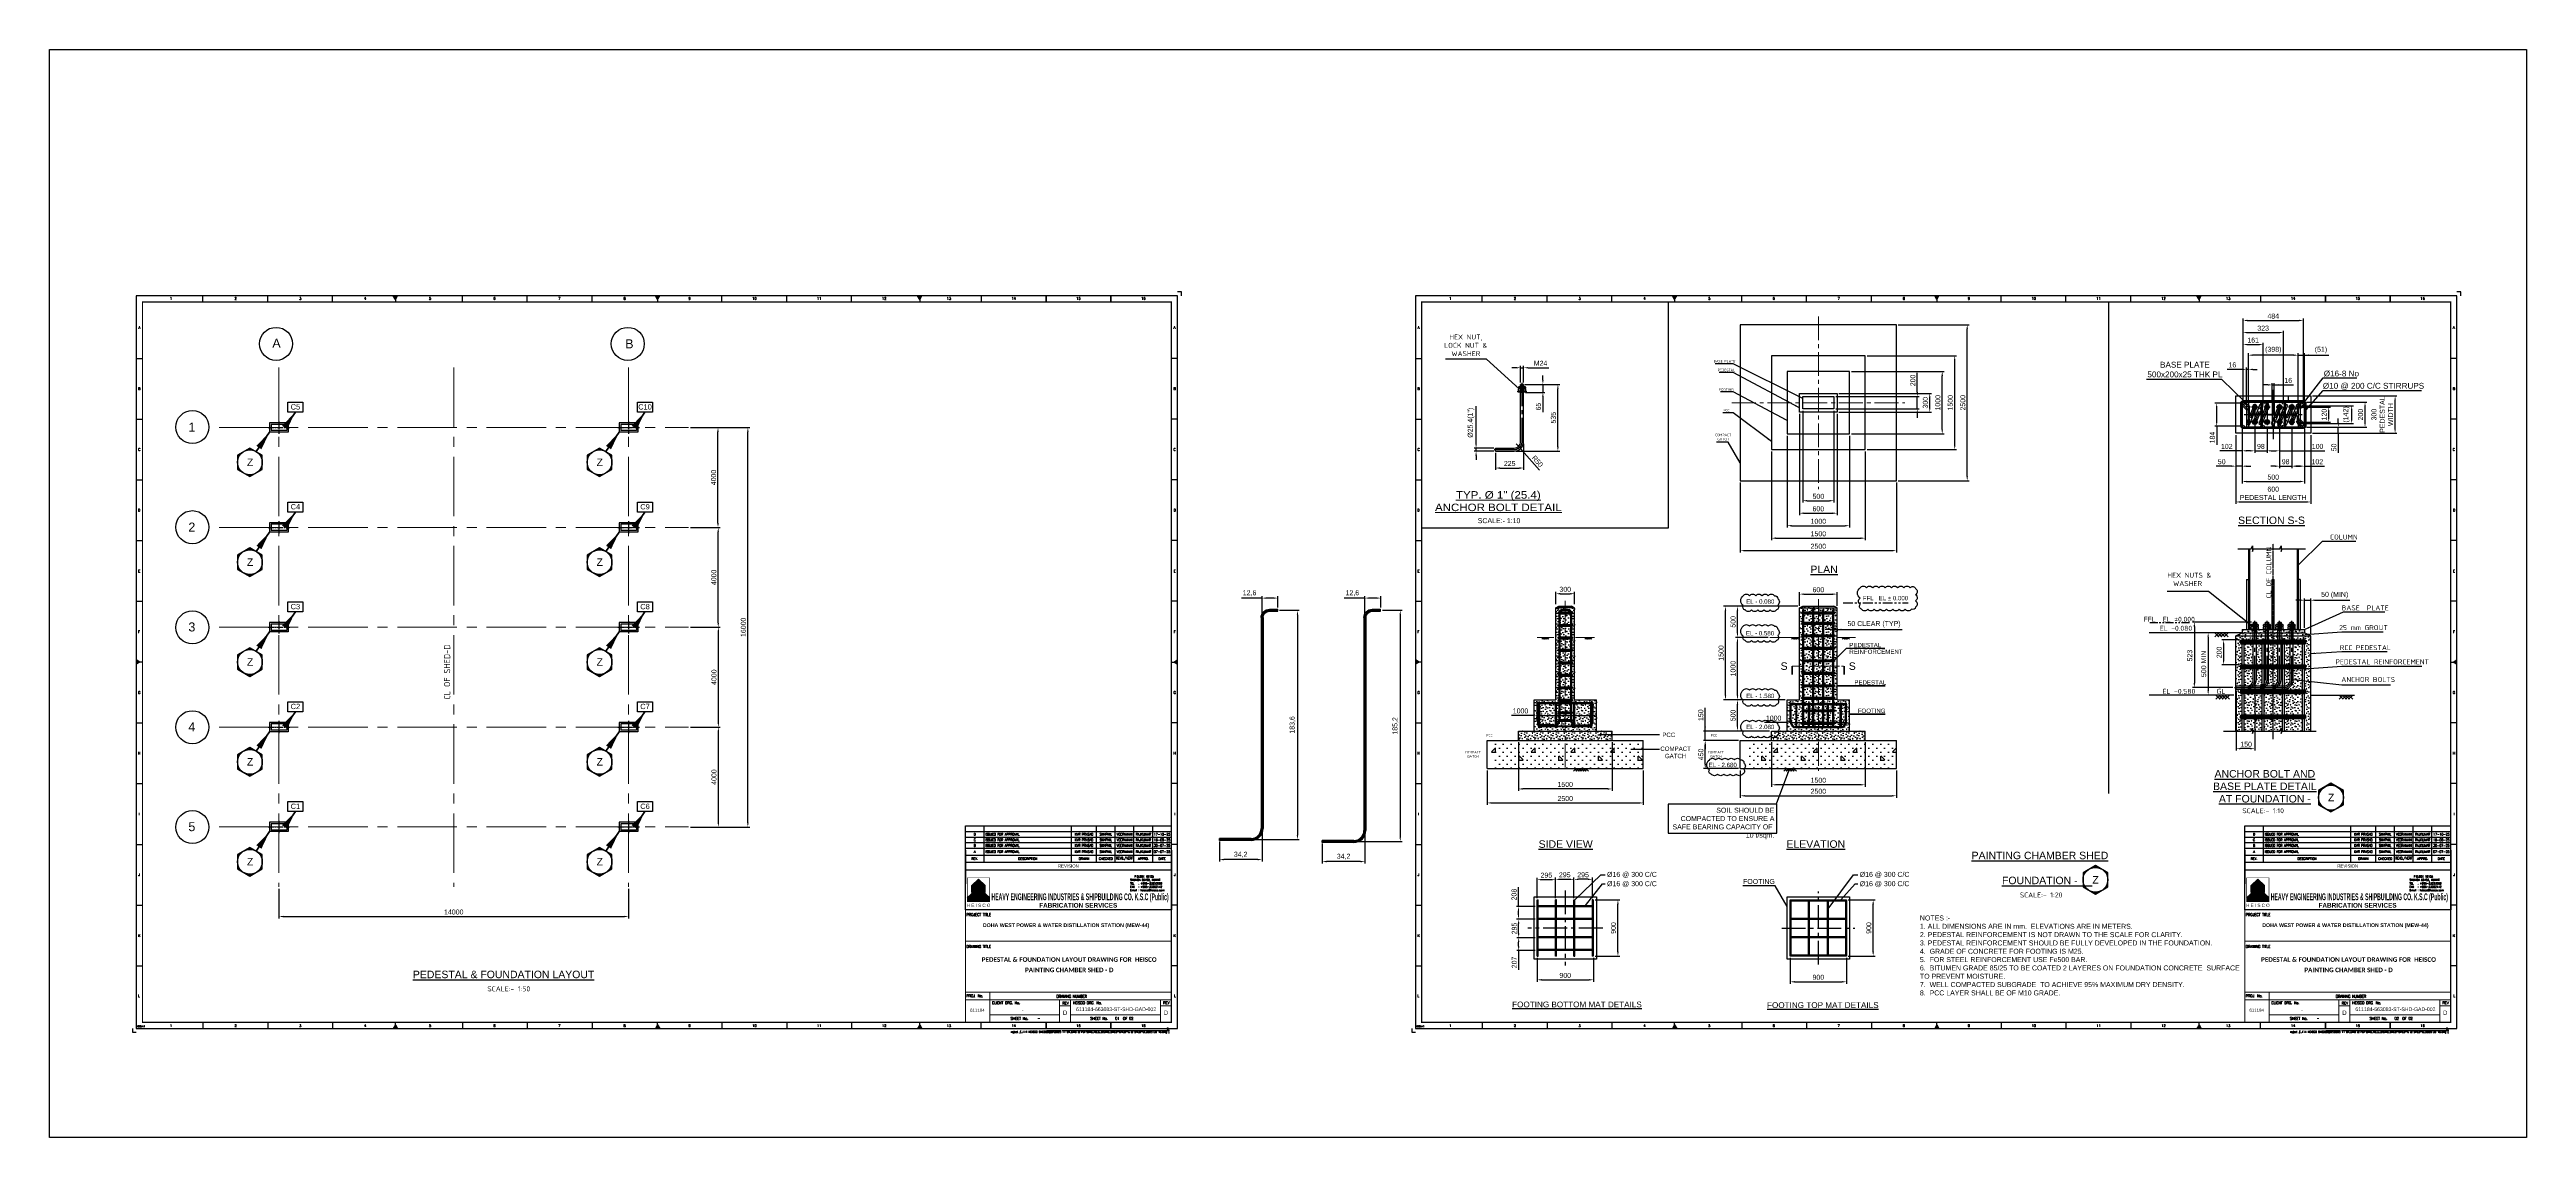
# Model space of a CAD drawing. Header units: millimetres. Extents: x -66 to 3621, y -1 to 3307.
# Drawn here: x -66 to 1917, y 1737 to 2609 of the extents above; entities that cross this region are included whole.
import ezdxf
from ezdxf.enums import TextEntityAlignment as Align

# ---------------------------------------------------------------- set-up
doc = ezdxf.new("R2010")
doc.units = ezdxf.units.MM
doc.linetypes.add('CENTER2', pattern=[28.575, 19.05, -3.175, 3.175, -3.175])
doc.linetypes.add('PHANTOM2', pattern=[31.75, 15.875, -3.175, 3.175, -3.175, 3.175, -3.175])
for name, color, linetype in [('BORDER', 6, 'Continuous'), ('HEISCO', 7, 'Continuous'), ('TABLE', 4, 'Continuous')]:
    doc.layers.add(name, color=color, linetype=linetype)
doc.layers.add('TEXT', color=7, linetype='Continuous', lineweight=13)
doc.styles.add('ACISOTS', font='isocp.shx')
doc.styles.add('arial', font='arial.ttf')
doc.styles.add('HEISCO', font='ariblk.ttf')
doc.styles.add('HEISCO.', font='arial.ttf')
doc.styles.add('LOGO', font='ROMANS.SHX')
doc.styles.add('ROMANS', font='romans.shx', dxfattribs={"width": 0.8})
doc.styles.get("Standard").update_dxf_attribs({"font": 'arial.ttf'})
doc.styles.add('STYLE2', font='arial.ttf', dxfattribs={"width": 1.1})
doc.dimstyles.new('ISO-25', dxfattribs={"dimtxt": 4, "dimasz": 3.5, "dimexe": 1.5, "dimexo": 1.5, "dimgap": 1.5, "dimtad": 1, "dimtxsty": 'Standard', "dimcen": 0, "dimadec": 0, "dimazin": 0, "dimtfac": 1, "dimtmove": 0, "dimatfit": 3, "dimfxl": 1, "dimarcsym": 0})
pattern_1 = [(0, (15936.472, -69762.593), (0, 12.7), [0, -12.7]), (0, (15936.599, -69767.038), (0, 12.7), [0, -12.7]), (0, (15936.98, -69760.18), (0, 12.7), [0, -12.7]), (338.1985905, (15930.3756, -69764.1174), (38.1, -12.7), [1.3678319, -67.0237612]), (216.8698976, (15931.6456, -69764.6254), (38.1, 25.4), [0.635, -62.865]), (130.6012946, (15931.1376, -69765.0064), (63.5, -76.2), [1.1708821, -115.9173325]), (206.565051, (15926.9466, -69766.5304), (-12.7, -12.7), [0.2839806, -28.1140827]), (326.3099325, (15926.6926, -69766.6574), (25.4, -12.7), [0.457905, -45.3325962]), (108.434949, (15927.0736, -69766.9114), (-12.7, 25.4), [0.4016093, -39.759317]), (225, (15935.075, -69767.8), (-2e-15, -12.7), [0.5388154, -17.4216969]), (0, (15934.694, -69768.181), (12.7, 12.7), [0.762, -11.938]), (135, (15935.456, -69768.181), (-12.7, 9e-16), [0.5388154, -17.4216969]), (251.565051, (15933.5506, -69759.6724), (12.7, 25.4), [0.4016093, -39.759317]), (0, (15933.424, -69760.053), (12.7, 12.7), [0.635, -12.065]), (143.1301024, (15934.0586, -69760.0534), (-38.1, 25.4), [0.635, -62.865]), (213.6900675, (15926.8196, -69759.5454), (25.4, 12.7), [0.457905, -45.3325962]), (341.565051, (15926.4386, -69759.7994), (-25.4, 12.7), [0.8032185, -39.3577078]), (126.8698976, (15927.2006, -69760.0534), (25.4, -38.1), [0.635, -62.865]), (0, (15930.503, -69760.053), (0, 12.7), [0, -12.7]), (0, (15927.074, -69763.355), (0, 12.7), [0, -12.7]), (0, (15930.63, -69768.054), (0, 12.7), [0, -12.7]), (0, (15934.059, -69764.117), (0, 12.7), [0, -12.7]), (0, (15930.376, -69761.958), (0, 12.7), [0, -12.7]), (0, (15927.582, -69761.577), (0, 12.7), [0, -12.7]), (0, (15928.725, -69762.34), (0, 12.7), [0, -12.7]), (0, (15928.217, -69765.387), (0, 12.7), [0, -12.7]), (0, (15925.169, -69764.88), (0, 12.7), [0, -12.7]), (0, (15925.296, -69761.958), (0, 12.7), [0, -12.7]), (0, (15924.915, -69759.164), (0, 12.7), [0, -12.7]), (0, (15928.852, -69758.656), (0, 12.7), [0, -12.7]), (0, (15931.646, -69758.148), (0, 12.7), [0, -12.7]), (0, (15936.09, -69758.656), (0, 12.7), [0, -12.7]), (0, (15933.043, -69762.593), (0, 12.7), [0, -12.7]), (0, (15931.773, -69760.307), (0, 12.7), [0, -12.7]), (0, (15932.789, -69766.403), (0, 12.7), [0, -12.7]), (0, (15928.979, -69767.038), (0, 12.7), [0, -12.7]), (0, (15932.789, -69769.832), (0, 12.7), [0, -12.7]), (0, (15928.598, -69769.07), (0, 12.7), [0, -12.7]), (0, (15924.534, -69769.451), (0, 12.7), [0, -12.7]), (0, (15926.058, -69770.086), (0, 12.7), [0, -12.7]), (0, (15926.185, -69768.308), (0, 12.7), [0, -12.7]), (0, (15934.694, -69770.34), (0, 12.7), [0, -12.7]), (0, (15936.218, -69765.133), (0, 12.7), [0, -12.7]), (0, (15935.583, -69761.323), (0, 12.7), [0, -12.7]), (0, (15929.74, -69770.467), (0, 12.7), [0, -12.7])]

# ---------------------------------------------------------------- blocks, each defined once
blk = doc.blocks.new('*D5924')
at = {"color": 0, "lineweight": -2}
for p, q in [((1325.1, 2069.8), (1307.1, 2069.8)), ((1325.1, 2070.1), (1325.1, 2071.3)), ((1328.6, 2069.8), (1371.6, 2069.8)), ((1375.1, 2068.7), (1375.1, 2068.3))]:
    blk.add_line(p, q, dxfattribs=at)
at = {"color": 0}
for points in [[(1328.6, 2070.4), (1328.6, 2069.2), (1325.1, 2069.8)], [(1371.6, 2069.2), (1371.6, 2070.4), (1375.1, 2069.8)]]:
    blk.add_solid(points, dxfattribs=at)
at = {"layer": 'Defpoints', "color": 0}
for p in [(1325.1, 2068.6), (1375.1, 2070.2), (1375.1, 2069.8)]:
    blk.add_point(p, dxfattribs=at)
at = {"color": 0, "insert": (1314.3, 2073.3), "char_height": 4, "attachment_point": 5}
blk.add_mtext('1000', dxfattribs=at)
blk = doc.blocks.new('*D5925')
at = {"color": 0, "lineweight": -2}
for p, q in [((1335.1, 2317), (1335.1, 2236)), ((1365.1, 2317), (1365.1, 2236)), ((1338.6, 2237.5), (1361.6, 2237.5))]:
    blk.add_line(p, q, dxfattribs=at)
at = {"color": 0}
for points in [[(1338.6, 2238.1), (1338.6, 2236.9), (1335.1, 2237.5)], [(1361.6, 2236.9), (1361.6, 2238.1), (1365.1, 2237.5)]]:
    blk.add_solid(points, dxfattribs=at)
at = {"layer": 'Defpoints', "color": 0}
for p in [(1335.1, 2318.5), (1365.1, 2318.5), (1365.1, 2237.5)]:
    blk.add_point(p, dxfattribs=at)
at = {"color": 0, "insert": (1350.1, 2241), "char_height": 4, "attachment_point": 5}
blk.add_mtext('600', dxfattribs=at)
blk = doc.blocks.new('*D5926')
at = {"color": 0, "lineweight": -2}
for p, q in [((1376.6, 2351), (1450.8, 2351)), ((1449.3, 2304.5), (1449.3, 2347.5)), ((1376.6, 2301), (1450.8, 2301))]:
    blk.add_line(p, q, dxfattribs=at)
at = {"color": 0}
for points in [[(1449.9, 2347.5), (1448.7, 2347.5), (1449.3, 2351)], [(1448.7, 2304.5), (1449.9, 2304.5), (1449.3, 2301)]]:
    blk.add_solid(points, dxfattribs=at)
at = {"layer": 'Defpoints', "color": 0}
for p in [(1375.1, 2351), (1449.3, 2351), (1375.1, 2301)]:
    blk.add_point(p, dxfattribs=at)
at = {"color": 0, "insert": (1445.8, 2326), "char_height": 4, "attachment_point": 5, "rotation": 90}
blk.add_mtext('1000', dxfattribs=at)
blk = doc.blocks.new('*D5927')
at = {"color": 0, "lineweight": -2}
for p, q in [((1366.6, 2333.5), (1440.8, 2333.5)), ((1439.3, 2322), (1439.3, 2330)), ((1366.6, 2318.5), (1440.8, 2318.5))]:
    blk.add_line(p, q, dxfattribs=at)
at = {"color": 0}
for points in [[(1439.9, 2330), (1438.7, 2330), (1439.3, 2333.5)], [(1438.7, 2322), (1439.9, 2322), (1439.3, 2318.5)]]:
    blk.add_solid(points, dxfattribs=at)
at = {"layer": 'Defpoints', "color": 0}
for p in [(1365.1, 2333.5), (1439.3, 2333.5), (1365.1, 2318.5)]:
    blk.add_point(p, dxfattribs=at)
at = {"color": 0, "insert": (1435.8, 2326), "char_height": 4, "attachment_point": 5, "rotation": 90}
blk.add_mtext('300', dxfattribs=at)
blk = doc.blocks.new('*D5928')
at = {"color": 0, "lineweight": -2}
for p, q in [((1325.1, 2299.5), (1325.1, 2226)), ((1375.1, 2299.5), (1375.1, 2226)), ((1328.6, 2227.5), (1371.6, 2227.5))]:
    blk.add_line(p, q, dxfattribs=at)
at = {"color": 0}
for points in [[(1328.6, 2228.1), (1328.6, 2226.9), (1325.1, 2227.5)], [(1371.6, 2226.9), (1371.6, 2228.1), (1375.1, 2227.5)]]:
    blk.add_solid(points, dxfattribs=at)
at = {"layer": 'Defpoints', "color": 0}
for p in [(1325.1, 2301), (1375.1, 2301), (1375.1, 2227.5)]:
    blk.add_point(p, dxfattribs=at)
at = {"color": 0, "insert": (1350.1, 2231), "char_height": 4, "attachment_point": 5}
blk.add_mtext('1000', dxfattribs=at)
blk = doc.blocks.new('*D5929')
at = {"color": 0, "lineweight": -2}
for p, q in [((1323.6, 2088), (1283.8, 2088)), ((1285.3, 2066.5), (1285.3, 2084.5)), ((1311.1, 2063), (1283.8, 2063))]:
    blk.add_line(p, q, dxfattribs=at)
at = {"color": 0}
for points in [[(1285.9, 2084.5), (1284.8, 2084.5), (1285.3, 2088)], [(1284.8, 2066.5), (1285.9, 2066.5), (1285.3, 2063)]]:
    blk.add_solid(points, dxfattribs=at)
at = {"layer": 'Defpoints', "color": 0}
for p in [(1285.3, 2088), (1325.1, 2088), (1312.6, 2063)]:
    blk.add_point(p, dxfattribs=at)
at = {"color": 0, "insert": (1281.8, 2075.5), "char_height": 4, "attachment_point": 5, "rotation": 90}
blk.add_mtext('500', dxfattribs=at)
blk = doc.blocks.new('*D5930')
at = {"color": 0, "lineweight": -2}
for p, q in [((1309.8, 2138), (1283.8, 2138)), ((1285.3, 2091.5), (1285.3, 2134.5)), ((1323.6, 2088), (1283.8, 2088))]:
    blk.add_line(p, q, dxfattribs=at)
at = {"color": 0}
for points in [[(1285.9, 2134.5), (1284.8, 2134.5), (1285.3, 2138)], [(1284.8, 2091.5), (1285.9, 2091.5), (1285.3, 2088)]]:
    blk.add_solid(points, dxfattribs=at)
at = {"layer": 'Defpoints', "color": 0}
for p in [(1285.3, 2138), (1311.3, 2138), (1325.1, 2088)]:
    blk.add_point(p, dxfattribs=at)
at = {"color": 0, "insert": (1281.8, 2113), "char_height": 4, "attachment_point": 5, "rotation": 90}
blk.add_mtext('1000', dxfattribs=at)
blk = doc.blocks.new('*D5931')
at = {"color": 0, "lineweight": -2}
for p, q in [((1333.6, 2163), (1283.8, 2163)), ((1285.3, 2141.5), (1285.3, 2159.5)), ((1309.8, 2138), (1283.8, 2138))]:
    blk.add_line(p, q, dxfattribs=at)
at = {"color": 0}
for points in [[(1285.9, 2159.5), (1284.8, 2159.5), (1285.3, 2163)], [(1284.8, 2141.5), (1285.9, 2141.5), (1285.3, 2138)]]:
    blk.add_solid(points, dxfattribs=at)
at = {"layer": 'Defpoints', "color": 0}
for p in [(1285.3, 2163), (1335.1, 2163), (1311.3, 2138)]:
    blk.add_point(p, dxfattribs=at)
at = {"color": 0, "insert": (1281.8, 2150.5), "char_height": 4, "attachment_point": 5, "rotation": 90}
blk.add_mtext('500', dxfattribs=at)
blk = doc.blocks.new('*D5932')
at = {"color": 0, "lineweight": -2}
for p, q in [((1311.1, 2063), (1258, 2063)), ((1259.5, 2063), (1259.5, 2081.5)), ((1259.5, 2066.5), (1259.5, 2070)), ((1259.5, 2055.5), (1259.5, 2063)), ((1286.1, 2055.5), (1258, 2055.5)), ((1259.5, 2052), (1259.5, 2048.5))]:
    blk.add_line(p, q, dxfattribs=at)
at = {"color": 0}
for points in [[(1258.9, 2066.5), (1260.1, 2066.5), (1259.5, 2063)], [(1260.1, 2052), (1258.9, 2052), (1259.5, 2055.5)]]:
    blk.add_solid(points, dxfattribs=at)
at = {"layer": 'Defpoints', "color": 0}
for p in [(1259.5, 2063), (1312.6, 2063), (1287.6, 2055.5)]:
    blk.add_point(p, dxfattribs=at)
at = {"color": 0, "insert": (1256, 2075.7), "char_height": 4, "attachment_point": 5, "rotation": 90}
blk.add_mtext('150', dxfattribs=at)
blk = doc.blocks.new('*D5933')
at = {"color": 0, "lineweight": -2}
for p, q in [((1286.1, 2055.5), (1258, 2055.5)), ((1259.5, 2036.5), (1259.5, 2052)), ((1286.1, 2033), (1258, 2033))]:
    blk.add_line(p, q, dxfattribs=at)
at = {"color": 0}
for points in [[(1260.1, 2052), (1258.9, 2052), (1259.5, 2055.5)], [(1258.9, 2036.5), (1260.1, 2036.5), (1259.5, 2033)]]:
    blk.add_solid(points, dxfattribs=at)
at = {"layer": 'Defpoints', "color": 0}
for p in [(1259.5, 2055.5), (1287.6, 2055.5), (1287.6, 2033)]:
    blk.add_point(p, dxfattribs=at)
at = {"color": 0, "insert": (1256, 2044.3), "char_height": 4, "attachment_point": 5, "rotation": 90}
blk.add_mtext('450', dxfattribs=at)
blk = doc.blocks.new('*D5934')
at = {"color": 0, "lineweight": -2}
for p, q in [((1312.6, 2287), (1312.6, 2216)), ((1387.6, 2287), (1387.6, 2216)), ((1316.1, 2217.5), (1384.1, 2217.5))]:
    blk.add_line(p, q, dxfattribs=at)
at = {"color": 0}
for points in [[(1316.1, 2218.1), (1316.1, 2216.9), (1312.6, 2217.5)], [(1384.1, 2216.9), (1384.1, 2218.1), (1387.6, 2217.5)]]:
    blk.add_solid(points, dxfattribs=at)
at = {"layer": 'Defpoints', "color": 0}
for p in [(1312.6, 2288.5), (1387.6, 2288.5), (1387.6, 2217.5)]:
    blk.add_point(p, dxfattribs=at)
at = {"color": 0, "insert": (1350.1, 2221), "char_height": 4, "attachment_point": 5}
blk.add_mtext('1500', dxfattribs=at)
blk = doc.blocks.new('*D5935')
at = {"color": 0, "lineweight": -2}
for p, q in [((1287.6, 2262), (1287.6, 2206)), ((1412.6, 2262), (1412.6, 2206)), ((1291.1, 2207.5), (1409.1, 2207.5))]:
    blk.add_line(p, q, dxfattribs=at)
at = {"color": 0}
for points in [[(1291.1, 2208.1), (1291.1, 2206.9), (1287.6, 2207.5)], [(1409.1, 2206.9), (1409.1, 2208.1), (1412.6, 2207.5)]]:
    blk.add_solid(points, dxfattribs=at)
at = {"layer": 'Defpoints', "color": 0}
for p in [(1287.6, 2263.5), (1412.6, 2263.5), (1412.6, 2207.5)]:
    blk.add_point(p, dxfattribs=at)
at = {"color": 0, "insert": (1350.1, 2211), "char_height": 4, "attachment_point": 5}
blk.add_mtext('2500', dxfattribs=at)
blk = doc.blocks.new('*D5936')
at = {"color": 0, "lineweight": -2}
for p, q in [((1389.1, 2363.5), (1460.8, 2363.5)), ((1459.3, 2292), (1459.3, 2360)), ((1389.1, 2288.5), (1460.8, 2288.5))]:
    blk.add_line(p, q, dxfattribs=at)
at = {"color": 0}
for points in [[(1459.9, 2360), (1458.7, 2360), (1459.3, 2363.5)], [(1458.7, 2292), (1459.9, 2292), (1459.3, 2288.5)]]:
    blk.add_solid(points, dxfattribs=at)
at = {"layer": 'Defpoints', "color": 0}
for p in [(1387.6, 2363.5), (1459.3, 2363.5), (1387.6, 2288.5)]:
    blk.add_point(p, dxfattribs=at)
at = {"color": 0, "insert": (1455.8, 2326), "char_height": 4, "attachment_point": 5, "rotation": 90}
blk.add_mtext('1500', dxfattribs=at)
blk = doc.blocks.new('*D5937')
at = {"color": 0, "lineweight": -2}
for p, q in [((1414.1, 2388.5), (1470.8, 2388.5)), ((1469.3, 2267), (1469.3, 2385)), ((1414.1, 2263.5), (1470.8, 2263.5))]:
    blk.add_line(p, q, dxfattribs=at)
at = {"color": 0}
for points in [[(1469.9, 2385), (1468.7, 2385), (1469.3, 2388.5)], [(1468.7, 2267), (1469.9, 2267), (1469.3, 2263.5)]]:
    blk.add_solid(points, dxfattribs=at)
at = {"layer": 'Defpoints', "color": 0}
for p in [(1412.6, 2388.5), (1469.3, 2388.5), (1412.6, 2263.5)]:
    blk.add_point(p, dxfattribs=at)
at = {"color": 0, "insert": (1465.8, 2326), "char_height": 4, "attachment_point": 5, "rotation": 90}
blk.add_mtext('2500', dxfattribs=at)
blk = doc.blocks.new('*D5938')
at = {"color": 0, "lineweight": -2}
for p, q in [((1333.6, 2163), (1274.2, 2163)), ((1275.7, 2091.5), (1275.7, 2159.5)), ((1323.6, 2088), (1274.2, 2088))]:
    blk.add_line(p, q, dxfattribs=at)
at = {"color": 0}
for points in [[(1276.3, 2159.5), (1275.2, 2159.5), (1275.7, 2163)], [(1275.2, 2091.5), (1276.3, 2091.5), (1275.7, 2088)]]:
    blk.add_solid(points, dxfattribs=at)
at = {"layer": 'Defpoints', "color": 0}
for p in [(1275.7, 2163), (1335.1, 2163), (1325.1, 2088)]:
    blk.add_point(p, dxfattribs=at)
at = {"color": 0, "insert": (1272.2, 2125.5), "char_height": 4, "attachment_point": 5, "rotation": 90}
blk.add_mtext('1500', dxfattribs=at)
blk = doc.blocks.new('*D5939')
at = {"color": 0, "lineweight": -2}
for p, q in [((1139.9, 2164.5), (1139.9, 2174.5)), ((1143.4, 2173), (1151.4, 2173)), ((1154.9, 2164.5), (1154.9, 2174.5))]:
    blk.add_line(p, q, dxfattribs=at)
at = {"color": 0}
for points in [[(1143.4, 2173.6), (1143.4, 2172.4), (1139.9, 2173)], [(1151.4, 2172.4), (1151.4, 2173.6), (1154.9, 2173)]]:
    blk.add_solid(points, dxfattribs=at)
at = {"layer": 'Defpoints', "color": 0}
for p in [(1139.9, 2163), (1154.9, 2173), (1154.9, 2163)]:
    blk.add_point(p, dxfattribs=at)
at = {"color": 0, "insert": (1147.4, 2176.5), "char_height": 4, "attachment_point": 5}
blk.add_mtext('300', dxfattribs=at)
blk = doc.blocks.new('*D5940')
at = {"color": 0, "lineweight": -2}
for p, q in [((1122.4, 2075.5), (1104.3, 2075.5)), ((1122.4, 2077), (1122.4, 2077)), ((1125.9, 2075.5), (1168.9, 2075.5)), ((1172.4, 2077), (1172.4, 2077))]:
    blk.add_line(p, q, dxfattribs=at)
at = {"color": 0}
for points in [[(1125.9, 2076.1), (1125.9, 2074.9), (1122.4, 2075.5)], [(1168.9, 2074.9), (1168.9, 2076.1), (1172.4, 2075.5)]]:
    blk.add_solid(points, dxfattribs=at)
at = {"layer": 'Defpoints', "color": 0}
for p in [(1122.4, 2075.5), (1172.4, 2075.5), (1172.4, 2075.5)]:
    blk.add_point(p, dxfattribs=at)
at = {"color": 0, "insert": (1111.6, 2079.1), "char_height": 4, "attachment_point": 5}
blk.add_mtext('1000', dxfattribs=at)
blk = doc.blocks.new('*D5941')
at = {"color": 0, "lineweight": -2}
for p, q in [((1735.9, 2167.8), (1732.4, 2167.8)), ((1739.4, 2145.8), (1739.4, 2169.3)), ((1739.4, 2167.8), (1744.4, 2167.8)), ((1744.4, 2140.8), (1744.4, 2169.3)), ((1747.9, 2167.8), (1775.7, 2167.8))]:
    blk.add_line(p, q, dxfattribs=at)
at = {"color": 0}
for points in [[(1735.9, 2167.2), (1735.9, 2168.4), (1739.4, 2167.8)], [(1747.9, 2168.4), (1747.9, 2167.2), (1744.4, 2167.8)]]:
    blk.add_solid(points, dxfattribs=at)
at = {"layer": 'Defpoints', "color": 0}
for p in [(1744.4, 2167.8), (1739.4, 2144.3), (1744.4, 2139.3)]:
    blk.add_point(p, dxfattribs=at)
at = {"color": 0, "insert": (1763.6, 2171.9), "char_height": 4, "attachment_point": 5}
blk.add_mtext('50 (MIN)', dxfattribs=at)
blk = doc.blocks.new('*D5942')
at = {"color": 0, "lineweight": -2}
for p, q in [((1662.3, 2141.8), (1660.8, 2141.8)), ((1662.3, 2138.3), (1662.3, 2095.3)), ((1661.4, 2091.8), (1660.8, 2091.8))]:
    blk.add_line(p, q, dxfattribs=at)
at = {"color": 0}
for points in [[(1662.8, 2138.3), (1661.7, 2138.3), (1662.3, 2141.8)], [(1661.7, 2095.3), (1662.8, 2095.3), (1662.3, 2091.8)]]:
    blk.add_solid(points, dxfattribs=at)
at = {"layer": 'Defpoints', "color": 0}
for p in [(1663.8, 2141.8), (1662.3, 2091.8), (1662.9, 2091.8)]:
    blk.add_point(p, dxfattribs=at)
at = {"color": 0, "insert": (1658.7, 2116.8), "char_height": 4, "attachment_point": 5, "rotation": 90}
blk.add_mtext('500 MIN', dxfattribs=at)
blk = doc.blocks.new('*D5943')
at = {"color": 0, "lineweight": -2}
for p, q in [((1699.6, 2102.7), (1699.6, 2047.4)), ((1684.6, 2095.2), (1684.6, 2047.4)), ((1696.1, 2048.9), (1688.1, 2048.9))]:
    blk.add_line(p, q, dxfattribs=at)
at = {"color": 0}
for points in [[(1688.1, 2049.4), (1688.1, 2048.3), (1684.6, 2048.9)], [(1696.1, 2048.3), (1696.1, 2049.4), (1699.6, 2048.9)]]:
    blk.add_solid(points, dxfattribs=at)
at = {"layer": 'Defpoints', "color": 0}
for p in [(1699.6, 2104.2), (1684.6, 2096.7), (1684.6, 2048.9)]:
    blk.add_point(p, dxfattribs=at)
at = {"color": 0, "insert": (1692.7, 2052.4), "char_height": 4, "attachment_point": 5}
blk.add_mtext('150', dxfattribs=at)
blk = doc.blocks.new('*D5944')
at = {"color": 0, "lineweight": -2}
for p, q in [((1697, 2150.2), (1649.7, 2150.2)), ((1651.2, 2146.7), (1651.2, 2101.4)), ((1682, 2097.9), (1649.7, 2097.9))]:
    blk.add_line(p, q, dxfattribs=at)
at = {"color": 0}
for points in [[(1651.8, 2146.7), (1650.6, 2146.7), (1651.2, 2150.2)], [(1650.6, 2101.4), (1651.8, 2101.4), (1651.2, 2097.9)]]:
    blk.add_solid(points, dxfattribs=at)
at = {"layer": 'Defpoints', "color": 0}
for p in [(1698.5, 2150.2), (1651.2, 2097.9), (1683.5, 2097.9)]:
    blk.add_point(p, dxfattribs=at)
at = {"color": 0, "insert": (1647.6, 2123.4), "char_height": 4, "attachment_point": 5, "rotation": 90}
blk.add_mtext('523', dxfattribs=at)
blk = doc.blocks.new('A$7E978A2EDD5')
for p, q in [((12.7, 47.6), (12.7, 48)), ((12.7, 48), (19.6, 48)), ((14.6, 48), (12.7, 48)), ((12.7, 48), (14.6, 48)), ((12.7, 47.6), (19.6, 47.6)), ((13.3, 51.3), (13.6, 51.6)), ((13.3, 50.6), (13.3, 51.3)), ((13.3, 50.6), (13.6, 50.2)), ((13.3, 49.9), (13.6, 50.2)), ((13.3, 48.3), (13.3, 49.9)), ((13.3, 48.3), (13.6, 48)), ((18.7, 51.6), (13.6, 51.6)), ((13.6, 51.6), (14.6, 51.6)), ((14.6, 51.6), (13.6, 51.6)), ((18.7, 50.2), (13.6, 50.2)), ((14.6, 50.2), (13.6, 50.2)), ((13.6, 50.2), (14.6, 50.2)), ((14.8, 51.3), (14.6, 51.6)), ((14.8, 50.6), (14.6, 50.2)), ((14.8, 49.9), (14.6, 50.2)), ((14.8, 48.3), (14.6, 48)), ((14.8, 51.3), (14.9, 51.6)), ((14.8, 51.3), (14.8, 50.6)), ((14.8, 50.6), (14.9, 50.2)), ((14.8, 49.9), (14.9, 50.2)), ((14.8, 49.9), (14.8, 48.3)), ((14.8, 48.3), (14.9, 48)), ((14.9, 51.6), (17.4, 51.6)), ((14.9, 50.2), (17.4, 50.2)), ((14.9, 50.2), (17.4, 50.2)), ((14.9, 48), (17.4, 48)), ((17.4, 47), (14.9, 47)), ((15, 47), (15, 53.5)), ((15, 53.5), (15, 53.4)), ((15, 53.5), (17.3, 53.5)), ((15, 53.5), (17.3, 53.5)), ((15, 47), (15, 53.4)), ((17.4, 53.4), (15, 53.4)), ((17.3, 47), (17.3, 53.5)), ((17.3, 53.5), (17.4, 53.4)), ((17.4, 53.4), (17.4, 47)), ((17.5, 51.3), (17.4, 51.6)), ((17.5, 50.6), (17.4, 50.2)), ((17.5, 49.9), (17.4, 50.2)), ((17.5, 48.3), (17.4, 48)), ((17.5, 51.3), (17.7, 51.6)), ((17.5, 51.3), (17.5, 50.6)), ((17.5, 50.6), (17.7, 50.2)), ((17.5, 49.9), (17.7, 50.2)), ((17.5, 49.9), (17.5, 48.3)), ((17.5, 48.3), (17.7, 48)), ((17.7, 51.6), (18.7, 51.6)), ((17.7, 50.2), (18.7, 50.2)), ((17.7, 50.2), (18.7, 50.2)), ((17.7, 48), (18.7, 48)), ((19, 51.3), (18.7, 51.6)), ((19, 50.6), (18.7, 50.2)), ((19, 49.9), (18.7, 50.2)), ((19, 48.3), (18.7, 48)), ((19, 50.6), (19, 51.3)), ((19, 48.3), (19, 49.9)), ((19.6, 47.6), (19.6, 48)), ((1.2, 0), (1.2, 2.5))]:
    blk.add_line(p, q)
at = {"color": 3, "linetype": 'CENTER2'}
blk.add_lwpolyline([(0, 1.2), (9.9, 1.2, 0.414214), (16.2, 7.5), (16.2, 54.7)], format="xyb", dxfattribs=at)
for points in [[(1.2, 2.5), (9.9, 2.5, 0.414214), (14.9, 7.5), (14.9, 47)], [(1.2, 0), (9.9, 0, 0.414214), (17.4, 7.5), (17.4, 47)]]:
    blk.add_lwpolyline(points, format="xyb")
blk.add_lwpolyline([(1.2, 0), (1.2, 0)], dxfattribs=at)
blk = doc.blocks.new('*D5945')
at = {"color": 0, "lineweight": -2}
for p, q in [((1091.6, 2285.8), (1091.6, 2272.2)), ((1114.1, 2293.2), (1114.1, 2272.2)), ((1095.1, 2273.7), (1110.6, 2273.7))]:
    blk.add_line(p, q, dxfattribs=at)
at = {"color": 0}
for points in [[(1095.1, 2274.3), (1095.1, 2273.1), (1091.6, 2273.7)], [(1110.6, 2273.1), (1110.6, 2274.3), (1114.1, 2273.7)]]:
    blk.add_solid(points, dxfattribs=at)
at = {"layer": 'Defpoints', "color": 0}
for p in [(1091.6, 2287.3), (1114.1, 2294.7), (1114.1, 2273.7)]:
    blk.add_point(p, dxfattribs=at)
at = {"color": 0, "insert": (1102.9, 2277.3), "char_height": 4, "attachment_point": 5}
blk.add_mtext('225', dxfattribs=at)
blk = doc.blocks.new('*D5946')
at = {"color": 0, "lineweight": -2}
for p, q in [((1115, 2340.7), (1131, 2340.7)), ((1129.5, 2344.2), (1129.5, 2347.7)), ((1129.5, 2340.7), (1129.5, 2334.2)), ((1115.6, 2334.2), (1131, 2334.2)), ((1129.5, 2330.7), (1129.5, 2318.5))]:
    blk.add_line(p, q, dxfattribs=at)
at = {"color": 0}
for points in [[(1128.9, 2344.2), (1130.1, 2344.2), (1129.5, 2340.7)], [(1130.1, 2330.7), (1128.9, 2330.7), (1129.5, 2334.2)]]:
    blk.add_solid(points, dxfattribs=at)
at = {"layer": 'Defpoints', "color": 0}
for p in [(1113.5, 2340.7), (1114.1, 2334.2), (1129.5, 2334.2)]:
    blk.add_point(p, dxfattribs=at)
at = {"color": 0, "insert": (1125.9, 2322.9), "char_height": 4, "attachment_point": 5, "rotation": 90}
blk.add_mtext('65', dxfattribs=at)
blk = doc.blocks.new('*D5947')
at = {"color": 0, "lineweight": -2}
for p, q in [((1076, 2293.2), (1076, 2323.3)), ((1090.1, 2289.7), (1074.5, 2289.7)), ((1090.1, 2287.2), (1074.5, 2287.2)), ((1076, 2287.2), (1076, 2289.7)), ((1076, 2283.7), (1076, 2280.2))]:
    blk.add_line(p, q, dxfattribs=at)
at = {"color": 0}
for points in [[(1075.4, 2293.2), (1076.6, 2293.2), (1076, 2289.7)], [(1076.6, 2283.7), (1075.4, 2283.7), (1076, 2287.2)]]:
    blk.add_solid(points, dxfattribs=at)
at = {"layer": 'Defpoints', "color": 0}
for p in [(1076, 2289.7), (1091.6, 2289.7), (1091.6, 2287.2)]:
    blk.add_point(p, dxfattribs=at)
at = {"color": 0, "insert": (1071.9, 2310), "char_height": 4, "attachment_point": 5, "rotation": 90}
blk.add_mtext('%%C25.4(1")', dxfattribs=at)
blk = doc.blocks.new('*D5948')
at = {"color": 0, "lineweight": -2}
for p, q in [((1108.2, 2354), (1104.7, 2354)), ((1111.7, 2342.2), (1111.7, 2355.5)), ((1111.7, 2354), (1114.1, 2354)), ((1114.1, 2342.2), (1114.1, 2355.5)), ((1117.6, 2354), (1134.2, 2354))]:
    blk.add_line(p, q, dxfattribs=at)
at = {"color": 0}
for points in [[(1108.2, 2353.5), (1108.2, 2354.6), (1111.7, 2354)], [(1117.6, 2354.6), (1117.6, 2353.5), (1114.1, 2354)]]:
    blk.add_solid(points, dxfattribs=at)
at = {"layer": 'Defpoints', "color": 0}
for p in [(1111.7, 2340.7), (1114.1, 2354), (1114.1, 2340.7)]:
    blk.add_point(p, dxfattribs=at)
at = {"color": 0, "insert": (1127.6, 2357.6), "char_height": 4, "attachment_point": 5}
blk.add_mtext('M24', dxfattribs=at)
blk = doc.blocks.new('*D5949')
at = {"color": 0, "lineweight": -2}
for p, q in [((1108.1, 2293.2), (1110.4, 2290.6)), ((1112.7, 2288), (1126.7, 2272.1))]:
    blk.add_line(p, q, dxfattribs=at)
at = {"color": 0}
blk.add_solid([(1113.2, 2288.4), (1112.3, 2287.6), (1110.4, 2290.6)], dxfattribs=at)
at = {"layer": 'Defpoints', "color": 0}
for p in [(1108.1, 2293.2), (1110.4, 2290.6)]:
    blk.add_point(p, dxfattribs=at)
at = {"color": 0, "insert": (1125.2, 2279.1), "char_height": 4, "attachment_point": 5, "rotation": 311.2771}
blk.add_mtext('R50', dxfattribs=at)
blk = doc.blocks.new('*D5950')
at = {"color": 0, "lineweight": -2}
for p, q in [((1312.6, 2054), (1312.6, 2018.4)), ((1387.6, 2054), (1387.6, 2018.4)), ((1384.1, 2019.9), (1316.1, 2019.9))]:
    blk.add_line(p, q, dxfattribs=at)
at = {"color": 0}
for points in [[(1316.1, 2020.5), (1316.1, 2019.4), (1312.6, 2019.9)], [(1384.1, 2019.4), (1384.1, 2020.5), (1387.6, 2019.9)]]:
    blk.add_solid(points, dxfattribs=at)
at = {"layer": 'Defpoints', "color": 0}
for p in [(1312.6, 2055.5), (1387.6, 2055.5), (1312.6, 2019.9)]:
    blk.add_point(p, dxfattribs=at)
at = {"color": 0, "insert": (1350.1, 2023.5), "char_height": 4, "attachment_point": 5}
blk.add_mtext('1500', dxfattribs=at)
blk = doc.blocks.new('*D5951')
at = {"color": 0, "lineweight": -2}
for p, q in [((1335.1, 2163.3), (1335.1, 2174.2)), ((1338.6, 2172.7), (1361.6, 2172.7)), ((1365.1, 2163.3), (1365.1, 2174.2))]:
    blk.add_line(p, q, dxfattribs=at)
at = {"color": 0}
for points in [[(1338.6, 2173.2), (1338.6, 2172.1), (1335.1, 2172.7)], [(1361.6, 2172.1), (1361.6, 2173.2), (1365.1, 2172.7)]]:
    blk.add_solid(points, dxfattribs=at)
at = {"layer": 'Defpoints', "color": 0}
for p in [(1365.1, 2172.7), (1335.1, 2161.8), (1365.1, 2161.8)]:
    blk.add_point(p, dxfattribs=at)
at = {"color": 0, "insert": (1350.1, 2176.2), "char_height": 4, "attachment_point": 5}
blk.add_mtext('600', dxfattribs=at)
blk = doc.blocks.new('*D5952')
at = {"color": 0, "lineweight": -2}
for p, q in [((1374.1, 1927.7), (1395.5, 1927.7)), ((1394, 1886.2), (1394, 1924.2)), ((1374.1, 1882.7), (1395.5, 1882.7))]:
    blk.add_line(p, q, dxfattribs=at)
at = {"color": 0}
for points in [[(1394.6, 1924.2), (1393.4, 1924.2), (1394, 1927.7)], [(1393.4, 1886.2), (1394.6, 1886.2), (1394, 1882.7)]]:
    blk.add_solid(points, dxfattribs=at)
at = {"layer": 'Defpoints', "color": 0}
for p in [(1372.6, 1927.7), (1394, 1927.7), (1372.6, 1882.7)]:
    blk.add_point(p, dxfattribs=at)
at = {"color": 0, "insert": (1390.5, 1905.2), "char_height": 4, "attachment_point": 5, "rotation": 90}
blk.add_mtext('900', dxfattribs=at)
blk = doc.blocks.new('*D5953')
at = {"color": 0, "lineweight": -2}
for p, q in [((1359.1, 2144.4), (1355.6, 2144.4)), ((1362.6, 2145.2), (1362.6, 2142.9)), ((1365.1, 2144.4), (1362.6, 2144.4)), ((1365.1, 2145.2), (1365.1, 2142.9)), ((1365.1, 2144.4), (1417.2, 2144.4)), ((1368.6, 2144.4), (1372.1, 2144.4))]:
    blk.add_line(p, q, dxfattribs=at)
at = {"color": 0}
for points in [[(1359.1, 2143.8), (1359.1, 2145), (1362.6, 2144.4)], [(1368.6, 2145), (1368.6, 2143.8), (1365.1, 2144.4)]]:
    blk.add_solid(points, dxfattribs=at)
at = {"layer": 'Defpoints', "color": 0}
for p in [(1362.6, 2146.7), (1362.6, 2144.4), (1365.1, 2146.7)]:
    blk.add_point(p, dxfattribs=at)
at = {"color": 0, "insert": (1394.7, 2148.5), "char_height": 4, "attachment_point": 5}
blk.add_mtext('50 CLEAR (TYP)', dxfattribs=at)
blk = doc.blocks.new('*D5954')
at = {"color": 0, "lineweight": -2}
for p, q in [((1139.6, 1929.2), (1139.6, 1945.7)), ((1143.1, 1944.2), (1150.9, 1944.2)), ((1154.4, 1929.2), (1154.4, 1945.7))]:
    blk.add_line(p, q, dxfattribs=at)
at = {"color": 0}
for points in [[(1143.1, 1944.8), (1143.1, 1943.6), (1139.6, 1944.2)], [(1150.9, 1943.6), (1150.9, 1944.8), (1154.4, 1944.2)]]:
    blk.add_solid(points, dxfattribs=at)
at = {"layer": 'Defpoints', "color": 0}
for p in [(1154.4, 1944.2), (1139.6, 1927.7), (1154.4, 1927.7)]:
    blk.add_point(p, dxfattribs=at)
at = {"color": 0, "insert": (1147, 1947.8), "char_height": 4, "attachment_point": 5}
blk.add_mtext('295', dxfattribs=at)
blk = doc.blocks.new('*D5955')
at = {"color": 0, "lineweight": -2}
for p, q in [((1124.9, 1929.2), (1124.9, 1945.4)), ((1139.6, 1929.2), (1139.6, 1945.4)), ((1136.1, 1943.9), (1128.4, 1943.9))]:
    blk.add_line(p, q, dxfattribs=at)
at = {"color": 0}
for points in [[(1128.4, 1944.5), (1128.4, 1943.3), (1124.9, 1943.9)], [(1136.1, 1943.3), (1136.1, 1944.5), (1139.6, 1943.9)]]:
    blk.add_solid(points, dxfattribs=at)
at = {"layer": 'Defpoints', "color": 0}
for p in [(1124.9, 1943.9), (1124.9, 1927.7), (1139.6, 1927.7)]:
    blk.add_point(p, dxfattribs=at)
at = {"color": 0, "insert": (1132.3, 1947.5), "char_height": 4, "attachment_point": 5}
blk.add_mtext('295', dxfattribs=at)
blk = doc.blocks.new('*D5956')
at = {"color": 0, "lineweight": -2}
for p, q in [((1154.4, 1929.2), (1154.4, 1945.7)), ((1165.6, 1944.2), (1157.9, 1944.2)), ((1169.1, 1929.2), (1169.1, 1945.7))]:
    blk.add_line(p, q, dxfattribs=at)
at = {"color": 0}
for points in [[(1157.9, 1944.8), (1157.9, 1943.6), (1154.4, 1944.2)], [(1165.6, 1943.6), (1165.6, 1944.8), (1169.1, 1944.2)]]:
    blk.add_solid(points, dxfattribs=at)
at = {"layer": 'Defpoints', "color": 0}
for p in [(1154.4, 1944.2), (1154.4, 1927.7), (1169.1, 1927.7)]:
    blk.add_point(p, dxfattribs=at)
at = {"color": 0, "insert": (1161.7, 1947.8), "char_height": 4, "attachment_point": 5}
blk.add_mtext('295', dxfattribs=at)
blk = doc.blocks.new('*D5957')
at = {"color": 0, "lineweight": -2}
for p, q in [((1123.4, 1897.4), (1108.6, 1897.4)), ((1123.4, 1887.1), (1108.6, 1887.1)), ((1110.1, 1890.6), (1110.1, 1893.9)), ((1110.1, 1887.1), (1110.1, 1871.7))]:
    blk.add_line(p, q, dxfattribs=at)
at = {"color": 0}
for points in [[(1110.7, 1893.9), (1109.5, 1893.9), (1110.1, 1897.4)], [(1109.5, 1890.6), (1110.7, 1890.6), (1110.1, 1887.1)]]:
    blk.add_solid(points, dxfattribs=at)
at = {"layer": 'Defpoints', "color": 0}
for p in [(1110.1, 1897.4), (1124.9, 1897.4), (1124.9, 1887.1)]:
    blk.add_point(p, dxfattribs=at)
at = {"color": 0, "insert": (1106.6, 1877.6), "char_height": 4, "attachment_point": 5, "rotation": 90}
blk.add_mtext('207', dxfattribs=at)
blk = doc.blocks.new('*D5958')
at = {"color": 0, "lineweight": -2}
for p, q in [((1123.4, 1912.2), (1108.6, 1912.2)), ((1110.1, 1900.9), (1110.1, 1908.7)), ((1123.4, 1897.4), (1108.6, 1897.4))]:
    blk.add_line(p, q, dxfattribs=at)
at = {"color": 0}
for points in [[(1110.7, 1908.7), (1109.5, 1908.7), (1110.1, 1912.2)], [(1109.5, 1900.9), (1110.7, 1900.9), (1110.1, 1897.4)]]:
    blk.add_solid(points, dxfattribs=at)
at = {"layer": 'Defpoints', "color": 0}
for p in [(1110.1, 1912.2), (1124.9, 1912.2), (1124.9, 1897.4)]:
    blk.add_point(p, dxfattribs=at)
at = {"color": 0, "insert": (1106.6, 1904.8), "char_height": 4, "attachment_point": 5, "rotation": 90}
blk.add_mtext('295', dxfattribs=at)
blk = doc.blocks.new('*D5959')
at = {"color": 0, "lineweight": -2}
for p, q in [((1110, 1922.5), (1110, 1938)), ((1123.4, 1922.5), (1108.5, 1922.5)), ((1123.4, 1912.2), (1108.5, 1912.2)), ((1110, 1915.7), (1110, 1919))]:
    blk.add_line(p, q, dxfattribs=at)
at = {"color": 0}
for points in [[(1110.5, 1919), (1109.4, 1919), (1110, 1922.5)], [(1109.4, 1915.7), (1110.5, 1915.7), (1110, 1912.2)]]:
    blk.add_solid(points, dxfattribs=at)
at = {"layer": 'Defpoints', "color": 0}
for p in [(1110, 1922.5), (1124.9, 1922.5), (1124.9, 1912.2)]:
    blk.add_point(p, dxfattribs=at)
at = {"color": 0, "insert": (1106.4, 1932), "char_height": 4, "attachment_point": 5, "rotation": 90}
blk.add_mtext('208', dxfattribs=at)
blk = doc.blocks.new('*D5960')
at = {"color": 0, "lineweight": -2}
for p, q in [((1689.4, 2305), (1689.4, 2261.4)), ((1739.4, 2305), (1739.4, 2261.4)), ((1692.9, 2262.9), (1735.9, 2262.9))]:
    blk.add_line(p, q, dxfattribs=at)
at = {"color": 0}
for points in [[(1692.9, 2263.5), (1692.9, 2262.3), (1689.4, 2262.9)], [(1735.9, 2262.3), (1735.9, 2263.5), (1739.4, 2262.9)]]:
    blk.add_solid(points, dxfattribs=at)
at = {"layer": 'Defpoints', "color": 0}
for p in [(1689.4, 2306.5), (1739.4, 2306.5), (1739.4, 2262.9)]:
    blk.add_point(p, dxfattribs=at)
at = {"color": 0, "insert": (1714.4, 2266.4), "char_height": 4, "attachment_point": 5}
blk.add_mtext('500', dxfattribs=at)
blk = doc.blocks.new('*D5961')
at = {"color": 0, "lineweight": -2}
for p, q in [((1713.6, 2328), (1713.6, 2341.8)), ((1715.2, 2328), (1715.2, 2341.8)), ((1710.1, 2340.3), (1706.6, 2340.3)), ((1713.6, 2340.3), (1715.2, 2340.3)), ((1715.2, 2340.3), (1730.6, 2340.3)), ((1718.7, 2340.3), (1722.2, 2340.3))]:
    blk.add_line(p, q, dxfattribs=at)
at = {"color": 0}
for points in [[(1710.1, 2339.7), (1710.1, 2340.9), (1713.6, 2340.3)], [(1718.7, 2340.9), (1718.7, 2339.7), (1715.2, 2340.3)]]:
    blk.add_solid(points, dxfattribs=at)
at = {"layer": 'Defpoints', "color": 0}
for p in [(1713.6, 2326.5), (1715.2, 2340.3), (1715.2, 2326.5)]:
    blk.add_point(p, dxfattribs=at)
at = {"color": 0, "insert": (1726.4, 2343.9), "char_height": 4, "attachment_point": 5}
blk.add_mtext('16', dxfattribs=at)
blk = doc.blocks.new('*D5962')
at = {"color": 0, "lineweight": -2}
for p, q in [((1694.5, 2328), (1694.5, 2365.6)), ((1730.8, 2364.1), (1698, 2364.1)), ((1734.3, 2328), (1734.3, 2365.6))]:
    blk.add_line(p, q, dxfattribs=at)
at = {"color": 0}
for points in [[(1698, 2364.7), (1698, 2363.5), (1694.5, 2364.1)], [(1730.8, 2363.5), (1730.8, 2364.7), (1734.3, 2364.1)]]:
    blk.add_solid(points, dxfattribs=at)
at = {"layer": 'Defpoints', "color": 0}
for p in [(1694.5, 2364.1), (1694.5, 2326.5), (1734.3, 2326.5)]:
    blk.add_point(p, dxfattribs=at)
at = {"color": 0, "insert": (1714.4, 2368.2), "char_height": 4, "attachment_point": 5}
blk.add_mtext('(398)', dxfattribs=at)
blk = doc.blocks.new('*D5963')
at = {"color": 0, "lineweight": -2}
for p, q in [((1689.4, 2352.7), (1677.6, 2352.7)), ((1692.9, 2328), (1692.9, 2354.2)), ((1694.5, 2352.7), (1692.9, 2352.7)), ((1694.5, 2328), (1694.5, 2354.2)), ((1698, 2352.7), (1701.5, 2352.7))]:
    blk.add_line(p, q, dxfattribs=at)
at = {"color": 0}
for points in [[(1689.4, 2352.1), (1689.4, 2353.3), (1692.9, 2352.7)], [(1698, 2353.3), (1698, 2352.1), (1694.5, 2352.7)]]:
    blk.add_solid(points, dxfattribs=at)
at = {"layer": 'Defpoints', "color": 0}
for p in [(1692.9, 2352.7), (1692.9, 2326.5), (1694.5, 2326.5)]:
    blk.add_point(p, dxfattribs=at)
at = {"color": 0, "insert": (1681.7, 2356.3), "char_height": 4, "attachment_point": 5}
blk.add_mtext('16', dxfattribs=at)
blk = doc.blocks.new('*D5964')
at = {"color": 0, "lineweight": -2}
for p, q in [((1735.8, 2323.6), (1778.7, 2323.6)), ((1735.8, 2309.4), (1778.7, 2309.4)), ((1777.2, 2312.9), (1777.2, 2320.1))]:
    blk.add_line(p, q, dxfattribs=at)
at = {"color": 0}
for points in [[(1777.8, 2320.1), (1776.6, 2320.1), (1777.2, 2323.6)], [(1776.6, 2312.9), (1777.8, 2312.9), (1777.2, 2309.4)]]:
    blk.add_solid(points, dxfattribs=at)
at = {"layer": 'Defpoints', "color": 0}
for p in [(1734.3, 2323.6), (1777.2, 2323.6), (1734.3, 2309.4)]:
    blk.add_point(p, dxfattribs=at)
at = {"color": 0, "insert": (1773, 2316.6), "char_height": 4, "attachment_point": 5, "rotation": 90}
blk.add_mtext('(142)', dxfattribs=at)
blk = doc.blocks.new('*D5965')
at = {"color": 0, "lineweight": -2}
for p, q in [((1745.9, 2331.5), (1813.5, 2331.5)), ((1812, 2305), (1812, 2328)), ((1745.9, 2301.5), (1813.5, 2301.5))]:
    blk.add_line(p, q, dxfattribs=at)
at = {"color": 0}
for points in [[(1812.5, 2328), (1811.4, 2328), (1812, 2331.5)], [(1811.4, 2305), (1812.5, 2305), (1812, 2301.5)]]:
    blk.add_solid(points, dxfattribs=at)
at = {"layer": 'Defpoints', "color": 0}
for p in [(1744.4, 2331.5), (1812, 2331.5), (1744.4, 2301.5)]:
    blk.add_point(p, dxfattribs=at)
at = {"color": 0, "insert": (1801.7, 2316.5), "char_height": 4, "attachment_point": 5, "rotation": 90}
blk.add_mtext('300\\PPEDESTAL\\PWIDTH', dxfattribs=at)
blk = doc.blocks.new('A$7E96413B21352')
at = {"color": 1}
for p, q in [((0.1, 1.9), (0, 1.8)), ((0, 1.8), (0.1, 1.7)), ((0, 1.8), (0, 1.8)), ((0.2, 2.1), (0.1, 2)), ((0.1, 2), (0.1, 1.9)), ((0.1, 1.7), (0.1, 1.6)), ((0.1, 1.6), (0.2, 1.5)), ((0.3, 2.3), (0.2, 2.2)), ((0.2, 2.2), (0.2, 2.1)), ((0.2, 1.5), (0.2, 1.4)), ((0.2, 1.4), (0.3, 1.3)), ((0.4, 2.5), (0.3, 2.4)), ((0.3, 2.4), (0.3, 2.3)), ((0.3, 1.3), (0.3, 1.2)), ((0.3, 1.2), (0.4, 1.1)), ((0.5, 2.7), (0.4, 2.6)), ((0.4, 2.6), (0.4, 2.5)), ((0.4, 1.1), (0.4, 1)), ((0.4, 1), (0.5, 0.9)), ((0.6, 2.8), (0.5, 2.7)), ((0.5, 2.7), (0.5, 2.7)), ((0.5, 0.9), (0.5, 0.9)), ((0.5, 0.9), (0.6, 0.8)), ((0.7, 3), (0.6, 2.9)), ((0.6, 2.9), (0.6, 2.8)), ((0.6, 0.8), (0.6, 0.7)), ((0.6, 0.7), (0.7, 0.6)), ((0.8, 3.1), (0.7, 3)), ((0.7, 0.6), (0.8, 0.5)), ((0.9, 3.3), (0.8, 3.2)), ((0.8, 3.2), (0.8, 3.1)), ((0.8, 0.5), (0.8, 0.4)), ((0.8, 0.4), (0.9, 0.3)), ((1, 3.5), (0.9, 3.4)), ((0.9, 3.4), (0.9, 3.3)), ((0.9, 0.3), (0.9, 0.2)), ((0.9, 0.2), (1, 0.1)), ((1, 3.6), (1, 3.5)), ((1.2, 3.6), (1, 3.6)), ((1, 3.6), (1, 3.6)), ((1, 0.1), (1, 0)), ((1, 0), (1.2, 0)), ((1, 0), (1, 0)), ((1.3, 3.6), (1.2, 3.6)), ((1.2, 0), (1.3, 0)), ((1.4, 3.6), (1.3, 3.6)), ((1.3, 0), (1.4, 0)), ((1.5, 3.6), (1.4, 3.6)), ((1.4, 0), (1.5, 0)), ((1.6, 3.6), (1.5, 3.6)), ((1.5, 0), (1.6, 0)), ((1.7, 3.6), (1.6, 3.6)), ((1.6, 0), (1.7, 0)), ((1.8, 3.6), (1.7, 3.6)), ((1.7, 0), (1.8, 0)), ((1.9, 3.6), (1.8, 3.6)), ((1.8, 0), (1.9, 0)), ((2, 3.6), (1.9, 3.6)), ((1.9, 0), (2, 0)), ((2.1, 3.6), (2, 3.6)), ((2, 0), (2.1, 0)), ((2.2, 3.6), (2.1, 3.6)), ((2.1, 0), (2.2, 0)), ((2.3, 3.6), (2.2, 3.6)), ((2.2, 0), (2.3, 0)), ((2.4, 3.6), (2.3, 3.6)), ((2.3, 0), (2.4, 0)), ((2.5, 3.6), (2.4, 3.6)), ((2.4, 0), (2.5, 0)), ((2.7, 3.6), (2.5, 3.6)), ((2.5, 0), (2.7, 0)), ((2.8, 3.6), (2.7, 3.6)), ((2.7, 0), (2.8, 0)), ((2.9, 3.6), (2.8, 3.6)), ((2.8, 0), (2.9, 0)), ((3, 3.6), (2.9, 3.6)), ((2.9, 0), (3, 0)), ((3.1, 3.6), (3, 3.6)), ((3, 0), (3.1, 0)), ((3.2, 3.5), (3.1, 3.6)), ((3.1, 3.6), (3.1, 3.6)), ((3.1, 0), (3.2, 0.1)), ((3.1, 0), (3.1, 0)), ((3.2, 3.4), (3.2, 3.5)), ((3.3, 3.3), (3.2, 3.4)), ((3.2, 0.2), (3.3, 0.3)), ((3.2, 0.1), (3.2, 0.2)), ((3.4, 3.2), (3.3, 3.3)), ((3.3, 0.3), (3.4, 0.4)), ((3.4, 3.1), (3.4, 3.2)), ((3.5, 3), (3.4, 3.1)), ((3.4, 0.5), (3.5, 0.6)), ((3.4, 0.4), (3.4, 0.5)), ((3.5, 2.9), (3.5, 3)), ((3.6, 2.8), (3.5, 2.9)), ((3.5, 0.7), (3.6, 0.8)), ((3.5, 0.6), (3.5, 0.7)), ((3.6, 2.7), (3.6, 2.8)), ((3.7, 2.7), (3.6, 2.7)), ((3.6, 0.8), (3.6, 0.9)), ((3.6, 0.9), (3.7, 0.9)), ((3.7, 2.6), (3.7, 2.7)), ((3.8, 2.5), (3.7, 2.6)), ((3.7, 1), (3.8, 1.1)), ((3.7, 0.9), (3.7, 1)), ((3.8, 2.4), (3.8, 2.5)), ((3.9, 2.3), (3.8, 2.4)), ((3.8, 1.2), (3.9, 1.3)), ((3.8, 1.1), (3.8, 1.2)), ((3.9, 2.2), (3.9, 2.3)), ((4, 2.1), (3.9, 2.2)), ((3.9, 1.4), (4, 1.5)), ((3.9, 1.3), (3.9, 1.4)), ((4, 2), (4, 2.1)), ((4.1, 1.9), (4, 2)), ((4, 1.6), (4.1, 1.7)), ((4, 1.5), (4, 1.6)), ((4.2, 1.8), (4.1, 1.9)), ((4.1, 1.7), (4.2, 1.8)), ((4.2, 1.8), (4.2, 1.8))]:
    blk.add_line(p, q, dxfattribs=at)
for radius, start, end in [(1.65, 0, 180), (1.65, 0, 180), (1.65, 180, 0), (1.65, 180, 0), (1.2, 0, 180), (1.2, 0, 180), (1.2, 180, 0), (1.2, 180, 0), (1.04, 0, 180), (1.04, 180, 0)]:
    blk.add_arc((2.1, 1.8), radius, start, end, dxfattribs=at)
blk = doc.blocks.new('*D5966')
at = {"color": 0, "lineweight": -2}
for p, q in [((1689.4, 2305), (1689.4, 2273.7)), ((1684.4, 2300), (1684.4, 2273.7)), ((1680.9, 2275.2), (1668.7, 2275.2)), ((1689.4, 2275.2), (1684.4, 2275.2)), ((1692.9, 2275.2), (1696.4, 2275.2))]:
    blk.add_line(p, q, dxfattribs=at)
at = {"color": 0}
for points in [[(1680.9, 2274.6), (1680.9, 2275.8), (1684.4, 2275.2)], [(1692.9, 2275.8), (1692.9, 2274.6), (1689.4, 2275.2)]]:
    blk.add_solid(points, dxfattribs=at)
at = {"layer": 'Defpoints', "color": 0}
for p in [(1684.4, 2301.5), (1689.4, 2306.5), (1684.4, 2275.2)]:
    blk.add_point(p, dxfattribs=at)
at = {"color": 0, "insert": (1673.1, 2278.7), "char_height": 4, "attachment_point": 5}
blk.add_mtext('50', dxfattribs=at)
blk = doc.blocks.new('*D5967')
at = {"color": 0, "lineweight": -2}
for p, q in [((1730.8, 2364.1), (1727.3, 2364.1)), ((1734.3, 2328), (1734.3, 2365.6)), ((1734.3, 2364.1), (1739.4, 2364.1)), ((1739.4, 2328), (1739.4, 2365.6)), ((1739.4, 2364.1), (1758.8, 2364.1)), ((1742.9, 2364.1), (1746.4, 2364.1))]:
    blk.add_line(p, q, dxfattribs=at)
at = {"color": 0}
for points in [[(1730.8, 2363.5), (1730.8, 2364.7), (1734.3, 2364.1)], [(1742.9, 2364.7), (1742.9, 2363.5), (1739.4, 2364.1)]]:
    blk.add_solid(points, dxfattribs=at)
at = {"layer": 'Defpoints', "color": 0}
for p in [(1739.4, 2364.1), (1734.3, 2326.5), (1739.4, 2326.5)]:
    blk.add_point(p, dxfattribs=at)
at = {"color": 0, "insert": (1752.6, 2368.2), "char_height": 4, "attachment_point": 5}
blk.add_mtext('(51)', dxfattribs=at)
blk = doc.blocks.new('*D5968')
at = {"color": 0, "lineweight": -2}
for p, q in [((1699.6, 2306.4), (1699.6, 2286)), ((1709.4, 2306.4), (1709.4, 2286)), ((1696.1, 2287.5), (1692.6, 2287.5)), ((1699.6, 2287.5), (1709.4, 2287.5)), ((1712.9, 2287.5), (1716.4, 2287.5))]:
    blk.add_line(p, q, dxfattribs=at)
at = {"color": 0}
for points in [[(1696.1, 2286.9), (1696.1, 2288), (1699.6, 2287.5)], [(1712.9, 2288), (1712.9, 2286.9), (1709.4, 2287.5)]]:
    blk.add_solid(points, dxfattribs=at)
at = {"layer": 'Defpoints', "color": 0}
for p in [(1699.6, 2307.9), (1709.4, 2307.9), (1709.4, 2287.5)]:
    blk.add_point(p, dxfattribs=at)
at = {"color": 0, "insert": (1704.5, 2291), "char_height": 4, "attachment_point": 5}
blk.add_mtext('98', dxfattribs=at)
blk = doc.blocks.new('*D5969')
at = {"color": 0, "lineweight": -2}
for p, q in [((1709.4, 2306.4), (1709.4, 2286)), ((1719.4, 2306.4), (1719.4, 2286)), ((1712.9, 2287.5), (1715.9, 2287.5)), ((1719.4, 2287.5), (1755.6, 2287.5))]:
    blk.add_line(p, q, dxfattribs=at)
at = {"color": 0}
for points in [[(1712.9, 2288), (1712.9, 2286.9), (1709.4, 2287.5)], [(1715.9, 2286.9), (1715.9, 2288), (1719.4, 2287.5)]]:
    blk.add_solid(points, dxfattribs=at)
at = {"layer": 'Defpoints', "color": 0}
for p in [(1709.4, 2307.9), (1719.4, 2307.9), (1719.4, 2287.5)]:
    blk.add_point(p, dxfattribs=at)
at = {"color": 0, "insert": (1749.9, 2291), "char_height": 4, "attachment_point": 5}
blk.add_mtext('100', dxfattribs=at)
blk = doc.blocks.new('*D5970')
at = {"color": 0, "lineweight": -2}
for p, q in [((1719.4, 2306.4), (1719.4, 2273.7)), ((1729.2, 2306.4), (1729.2, 2273.7)), ((1715.9, 2275.2), (1712.4, 2275.2)), ((1719.4, 2275.2), (1729.2, 2275.2)), ((1732.7, 2275.2), (1736.2, 2275.2))]:
    blk.add_line(p, q, dxfattribs=at)
at = {"color": 0}
for points in [[(1715.9, 2274.6), (1715.9, 2275.8), (1719.4, 2275.2)], [(1732.7, 2275.8), (1732.7, 2274.6), (1729.2, 2275.2)]]:
    blk.add_solid(points, dxfattribs=at)
at = {"layer": 'Defpoints', "color": 0}
for p in [(1719.4, 2307.9), (1729.2, 2307.9), (1729.2, 2275.2)]:
    blk.add_point(p, dxfattribs=at)
at = {"color": 0, "insert": (1724.3, 2278.7), "char_height": 4, "attachment_point": 5}
blk.add_mtext('98', dxfattribs=at)
blk = doc.blocks.new('*D5971')
at = {"color": 0, "lineweight": -2}
for p, q in [((1729.2, 2306.4), (1729.2, 2273.7)), ((1739.4, 2305), (1739.4, 2273.7)), ((1735.9, 2275.2), (1732.7, 2275.2)), ((1739.4, 2275.2), (1755.4, 2275.2))]:
    blk.add_line(p, q, dxfattribs=at)
at = {"color": 0}
for points in [[(1732.7, 2275.8), (1732.7, 2274.6), (1729.2, 2275.2)], [(1735.9, 2274.6), (1735.9, 2275.8), (1739.4, 2275.2)]]:
    blk.add_solid(points, dxfattribs=at)
at = {"layer": 'Defpoints', "color": 0}
for p in [(1729.2, 2307.9), (1739.4, 2306.5), (1729.2, 2275.2)]:
    blk.add_point(p, dxfattribs=at)
at = {"color": 0, "insert": (1749.7, 2278.7), "char_height": 4, "attachment_point": 5}
blk.add_mtext('102', dxfattribs=at)
blk = doc.blocks.new('*D5972')
at = {"color": 0, "lineweight": -2}
for p, q in [((1689.4, 2305), (1689.4, 2286)), ((1699.6, 2306.4), (1699.6, 2286)), ((1689.4, 2287.5), (1671.5, 2287.5)), ((1696.1, 2287.5), (1692.9, 2287.5))]:
    blk.add_line(p, q, dxfattribs=at)
at = {"color": 0}
for points in [[(1692.9, 2288), (1692.9, 2286.9), (1689.4, 2287.5)], [(1696.1, 2286.9), (1696.1, 2288), (1699.6, 2287.5)]]:
    blk.add_solid(points, dxfattribs=at)
at = {"layer": 'Defpoints', "color": 0}
for p in [(1689.4, 2306.5), (1699.6, 2307.9), (1689.4, 2287.5)]:
    blk.add_point(p, dxfattribs=at)
at = {"color": 0, "insert": (1677.2, 2291), "char_height": 4, "attachment_point": 5}
blk.add_mtext('102', dxfattribs=at)
blk = doc.blocks.new('A$7E978A243B256')
at = {"color": 5}
for p, q in [((7.3, 14.3), (0, 1.2)), ((0, 1.2), (2.1, 0)), ((9.4, 13.1), (2.1, 0))]:
    blk.add_line(p, q, dxfattribs=at)
at = {"color": 5, "linetype": 'CENTER2', "ltscale": 0.5}
blk.add_line((8.4, 13.7), (1, 0.6), dxfattribs=at)
at = {"color": 5}
blk.add_circle((8.4, 13.7), 1.2, dxfattribs=at)
blk = doc.blocks.new('A$7E978A26C98')
at = {"color": 6}
for p, q in [((7.3, 14.3), (0, 1.2)), ((0, 1.2), (2.1, 0)), ((9.4, 13.1), (2.1, 0))]:
    blk.add_line(p, q, dxfattribs=at)
at = {"color": 6, "linetype": 'CENTER2', "ltscale": 0.5}
blk.add_line((8.4, 13.7), (1, 0.6), dxfattribs=at)
at = {"color": 6}
blk.add_circle((8.4, 13.7), 1.2, dxfattribs=at)
blk = doc.blocks.new('*D5973')
at = {"color": 0, "lineweight": -2}
for p, q in [((1684.4, 2300), (1684.4, 2245)), ((1744.4, 2300), (1744.4, 2245)), ((1687.9, 2246.5), (1740.9, 2246.5))]:
    blk.add_line(p, q, dxfattribs=at)
at = {"color": 0}
for points in [[(1687.9, 2247.1), (1687.9, 2245.9), (1684.4, 2246.5)], [(1740.9, 2245.9), (1740.9, 2247.1), (1744.4, 2246.5)]]:
    blk.add_solid(points, dxfattribs=at)
at = {"layer": 'Defpoints', "color": 0}
for p in [(1684.4, 2301.5), (1744.4, 2301.5), (1744.4, 2246.5)]:
    blk.add_point(p, dxfattribs=at)
at = {"color": 0, "insert": (1714.4, 2253.4), "char_height": 4, "attachment_point": 5}
blk.add_mtext('600\\PPEDESTAL LENGTH', dxfattribs=at)
blk = doc.blocks.new('*D5974')
at = {"color": 0, "lineweight": -2}
for p, q in [((1740.9, 2326.5), (1789.4, 2326.5)), ((1787.9, 2310), (1787.9, 2323)), ((1740.9, 2306.5), (1789.4, 2306.5))]:
    blk.add_line(p, q, dxfattribs=at)
at = {"color": 0}
for points in [[(1788.5, 2323), (1787.3, 2323), (1787.9, 2326.5)], [(1787.3, 2310), (1788.5, 2310), (1787.9, 2306.5)]]:
    blk.add_solid(points, dxfattribs=at)
at = {"layer": 'Defpoints', "color": 0}
for p in [(1739.4, 2326.5), (1787.9, 2326.5), (1739.4, 2306.5)]:
    blk.add_point(p, dxfattribs=at)
at = {"color": 0, "insert": (1784.3, 2316.5), "char_height": 4, "attachment_point": 5, "rotation": 90}
blk.add_mtext('200', dxfattribs=at)
blk = doc.blocks.new('*D5975')
at = {"color": 0, "lineweight": -2}
for p, q in [((1740.9, 2306.5), (1768, 2306.5)), ((1745.9, 2301.5), (1768, 2301.5)), ((1766.5, 2310), (1766.5, 2313.5)), ((1766.5, 2301.5), (1766.5, 2306.5)), ((1766.5, 2301.5), (1766.5, 2285.8)), ((1766.5, 2298), (1766.5, 2294.5))]:
    blk.add_line(p, q, dxfattribs=at)
at = {"color": 0}
for points in [[(1765.9, 2310), (1767.1, 2310), (1766.5, 2306.5)], [(1767.1, 2298), (1765.9, 2298), (1766.5, 2301.5)]]:
    blk.add_solid(points, dxfattribs=at)
at = {"layer": 'Defpoints', "color": 0}
for p in [(1739.4, 2306.5), (1744.4, 2301.5), (1766.5, 2306.5)]:
    blk.add_point(p, dxfattribs=at)
at = {"color": 0, "insert": (1763, 2290.2), "char_height": 4, "attachment_point": 5, "rotation": 90}
blk.add_mtext('50', dxfattribs=at)
blk = doc.blocks.new('*D5976')
at = {"color": 0, "lineweight": -2}
for p, q in [((1733.3, 2322.5), (1760.3, 2322.5)), ((1733.3, 2310.5), (1760.3, 2310.5)), ((1758.8, 2314), (1758.8, 2319))]:
    blk.add_line(p, q, dxfattribs=at)
at = {"color": 0}
for points in [[(1759.4, 2319), (1758.2, 2319), (1758.8, 2322.5)], [(1758.2, 2314), (1759.4, 2314), (1758.8, 2310.5)]]:
    blk.add_solid(points, dxfattribs=at)
at = {"layer": 'Defpoints', "color": 0}
for p in [(1731.8, 2322.5), (1758.8, 2322.5), (1731.8, 2310.5)]:
    blk.add_point(p, dxfattribs=at)
at = {"color": 0, "insert": (1755.2, 2316.5), "char_height": 4, "attachment_point": 5, "rotation": 90}
blk.add_mtext('120', dxfattribs=at)
blk = doc.blocks.new('*D5977')
at = {"color": 0, "lineweight": -2}
for p, q in [((1327.6, 1881.2), (1327.6, 1860.6)), ((1372.6, 1881.2), (1372.6, 1860.6)), ((1331.1, 1862.1), (1369.1, 1862.1))]:
    blk.add_line(p, q, dxfattribs=at)
at = {"color": 0}
for points in [[(1331.1, 1862.7), (1331.1, 1861.5), (1327.6, 1862.1)], [(1369.1, 1861.5), (1369.1, 1862.7), (1372.6, 1862.1)]]:
    blk.add_solid(points, dxfattribs=at)
at = {"layer": 'Defpoints', "color": 0}
for p in [(1327.6, 1882.7), (1372.6, 1882.7), (1372.6, 1862.1)]:
    blk.add_point(p, dxfattribs=at)
at = {"color": 0, "insert": (1350.1, 1865.7), "char_height": 4, "attachment_point": 5}
blk.add_mtext('900', dxfattribs=at)
blk = doc.blocks.new('*D5978')
at = {"color": 0, "lineweight": -2}
for p, q in [((1084.9, 2031.5), (1084.9, 2003.9)), ((1209.9, 2031.5), (1209.9, 2003.9)), ((1088.4, 2005.4), (1206.4, 2005.4))]:
    blk.add_line(p, q, dxfattribs=at)
at = {"color": 0}
for points in [[(1088.4, 2006), (1088.4, 2004.8), (1084.9, 2005.4)], [(1206.4, 2004.8), (1206.4, 2006), (1209.9, 2005.4)]]:
    blk.add_solid(points, dxfattribs=at)
at = {"layer": 'Defpoints', "color": 0}
for p in [(1084.9, 2033), (1209.9, 2033), (1209.9, 2005.4)]:
    blk.add_point(p, dxfattribs=at)
at = {"color": 0, "insert": (1147.4, 2008.9), "char_height": 4, "attachment_point": 5}
blk.add_mtext('2500', dxfattribs=at)
blk = doc.blocks.new('*D5979')
at = {"color": 0, "lineweight": -2}
for p, q in [((1287.6, 2031.5), (1287.6, 2009.6)), ((1412.6, 2031.5), (1412.6, 2009.6)), ((1291.1, 2011.1), (1409.1, 2011.1))]:
    blk.add_line(p, q, dxfattribs=at)
at = {"color": 0}
for points in [[(1291.1, 2011.7), (1291.1, 2010.6), (1287.6, 2011.1)], [(1409.1, 2010.6), (1409.1, 2011.7), (1412.6, 2011.1)]]:
    blk.add_solid(points, dxfattribs=at)
at = {"layer": 'Defpoints', "color": 0}
for p in [(1287.6, 2033), (1412.6, 2033), (1412.6, 2011.1)]:
    blk.add_point(p, dxfattribs=at)
at = {"color": 0, "insert": (1350.1, 2014.7), "char_height": 4, "attachment_point": 5}
blk.add_mtext('2500', dxfattribs=at)
blk = doc.blocks.new('*D5980')
at = {"color": 0, "lineweight": -2}
for p, q in [((1109.9, 2054), (1109.9, 2015.1)), ((1184.9, 2054), (1184.9, 2015.1)), ((1181.4, 2016.6), (1113.4, 2016.6))]:
    blk.add_line(p, q, dxfattribs=at)
at = {"color": 0}
for points in [[(1113.4, 2017.2), (1113.4, 2016), (1109.9, 2016.6)], [(1181.4, 2016), (1181.4, 2017.2), (1184.9, 2016.6)]]:
    blk.add_solid(points, dxfattribs=at)
at = {"layer": 'Defpoints', "color": 0}
for p in [(1109.9, 2055.5), (1184.9, 2055.5), (1109.9, 2016.6)]:
    blk.add_point(p, dxfattribs=at)
at = {"color": 0, "insert": (1147.4, 2020.2), "char_height": 4, "attachment_point": 5}
blk.add_mtext('1500', dxfattribs=at)
blk = doc.blocks.new('*D5981')
at = {"color": 0, "lineweight": -2}
for p, q in [((1124.9, 1881.2), (1124.9, 1862.2)), ((1169.9, 1881.2), (1169.9, 1862.2)), ((1128.4, 1863.7), (1166.4, 1863.7))]:
    blk.add_line(p, q, dxfattribs=at)
at = {"color": 0}
for points in [[(1128.4, 1864.3), (1128.4, 1863.1), (1124.9, 1863.7)], [(1166.4, 1863.1), (1166.4, 1864.3), (1169.9, 1863.7)]]:
    blk.add_solid(points, dxfattribs=at)
at = {"layer": 'Defpoints', "color": 0}
for p in [(1124.9, 1882.7), (1169.9, 1882.7), (1169.9, 1863.7)]:
    blk.add_point(p, dxfattribs=at)
at = {"color": 0, "insert": (1147.4, 1867.2), "char_height": 4, "attachment_point": 5}
blk.add_mtext('900', dxfattribs=at)
blk = doc.blocks.new('*D5982')
at = {"color": 0, "lineweight": -2}
for p, q in [((1171.4, 1927.7), (1191.1, 1927.7)), ((1189.6, 1886.2), (1189.6, 1924.2)), ((1171.4, 1882.7), (1191.1, 1882.7))]:
    blk.add_line(p, q, dxfattribs=at)
at = {"color": 0}
for points in [[(1190.2, 1924.2), (1189, 1924.2), (1189.6, 1927.7)], [(1189, 1886.2), (1190.2, 1886.2), (1189.6, 1882.7)]]:
    blk.add_solid(points, dxfattribs=at)
at = {"layer": 'Defpoints', "color": 0}
for p in [(1169.9, 1927.7), (1189.6, 1927.7), (1169.9, 1882.7)]:
    blk.add_point(p, dxfattribs=at)
at = {"color": 0, "insert": (1186, 1905.2), "char_height": 4, "attachment_point": 5, "rotation": 90}
blk.add_mtext('900', dxfattribs=at)
blk = doc.blocks.new('*D5983')
at = {"color": 0, "lineweight": -2}
for p, q in [((1690.2, 2327.2), (1690.2, 2374.1)), ((1693.7, 2372.6), (1702.8, 2372.6)), ((1706.3, 2327.2), (1706.3, 2374.1))]:
    blk.add_line(p, q, dxfattribs=at)
at = {"color": 0}
for points in [[(1693.7, 2373.2), (1693.7, 2372), (1690.2, 2372.6)], [(1702.8, 2372), (1702.8, 2373.2), (1706.3, 2372.6)]]:
    blk.add_solid(points, dxfattribs=at)
at = {"layer": 'Defpoints', "color": 0}
for p in [(1706.3, 2372.6), (1690.2, 2325.7), (1706.3, 2325.7)]:
    blk.add_point(p, dxfattribs=at)
at = {"color": 0, "insert": (1698.3, 2376.1), "char_height": 4, "attachment_point": 5}
blk.add_mtext('161', dxfattribs=at)
blk = doc.blocks.new('*D5984')
at = {"color": 0, "lineweight": -2}
for p, q in [((1690.2, 2327.2), (1690.2, 2383.7)), ((1693.7, 2382.2), (1719, 2382.2)), ((1722.5, 2327.2), (1722.5, 2383.7))]:
    blk.add_line(p, q, dxfattribs=at)
at = {"color": 0}
for points in [[(1693.7, 2382.8), (1693.7, 2381.6), (1690.2, 2382.2)], [(1719, 2381.6), (1719, 2382.8), (1722.5, 2382.2)]]:
    blk.add_solid(points, dxfattribs=at)
at = {"layer": 'Defpoints', "color": 0}
for p in [(1722.5, 2382.2), (1690.2, 2325.7), (1722.5, 2325.7)]:
    blk.add_point(p, dxfattribs=at)
at = {"color": 0, "insert": (1706.3, 2385.7), "char_height": 4, "attachment_point": 5}
blk.add_mtext('323', dxfattribs=at)
blk = doc.blocks.new('*D5985')
at = {"color": 0, "lineweight": -2}
for p, q in [((1690.2, 2327.2), (1690.2, 2393.4)), ((1693.7, 2391.9), (1735.1, 2391.9)), ((1738.6, 2327.2), (1738.6, 2393.4))]:
    blk.add_line(p, q, dxfattribs=at)
at = {"color": 0}
for points in [[(1693.7, 2392.5), (1693.7, 2391.3), (1690.2, 2391.9)], [(1735.1, 2391.3), (1735.1, 2392.5), (1738.6, 2391.9)]]:
    blk.add_solid(points, dxfattribs=at)
at = {"layer": 'Defpoints', "color": 0}
for p in [(1738.6, 2391.9), (1690.2, 2325.7), (1738.6, 2325.7)]:
    blk.add_point(p, dxfattribs=at)
at = {"color": 0, "insert": (1714.4, 2395.4), "char_height": 4, "attachment_point": 5}
blk.add_mtext('484', dxfattribs=at)
blk = doc.blocks.new('*D5986')
at = {"color": 0, "lineweight": -2}
for p, q in [((1688.7, 2325.7), (1667.6, 2325.7)), ((1669.1, 2310.8), (1669.1, 2322.2)), ((1688.7, 2307.3), (1667.6, 2307.3)), ((1669.1, 2307.3), (1669.1, 2292.4))]:
    blk.add_line(p, q, dxfattribs=at)
at = {"color": 0}
for points in [[(1669.7, 2322.2), (1668.5, 2322.2), (1669.1, 2325.7)], [(1668.5, 2310.8), (1669.7, 2310.8), (1669.1, 2307.3)]]:
    blk.add_solid(points, dxfattribs=at)
at = {"layer": 'Defpoints', "color": 0}
for p in [(1669.1, 2325.7), (1690.2, 2325.7), (1690.2, 2307.3)]:
    blk.add_point(p, dxfattribs=at)
at = {"color": 0, "insert": (1665.6, 2298.1), "char_height": 4, "attachment_point": 5, "rotation": 90}
blk.add_mtext('184', dxfattribs=at)
blk = doc.blocks.new('A$7E97B133649')
at = {"color": 1}
for p, q in [((0, 20.2), (0, 1.8)), ((1, 20.2), (1, 1.8)), ((1.8, 22), (50.2, 22)), ((1.8, 21), (50.2, 21)), ((51, 20.2), (51, 1.8)), ((52, 20.2), (52, 1.8)), ((0.5, 3.1), (3.1, 5.7)), ((1.2, 2.4), (3.8, 5)), ((50.2, 1), (1.8, 1)), ((50.2, 0), (1.8, 0)), ((2.4, 1.2), (5, 3.8)), ((3.8, 5), (3.1, 5.7)), ((3.1, 0.5), (5.7, 3.1)), ((5.7, 3.1), (5, 3.8))]:
    blk.add_line(p, q, dxfattribs=at)
at = {"color": 1, "lineweight": 0}
for radius in [1.8, 0.8]:
    blk.add_arc((1.8, 20.2), radius, 90, 180, dxfattribs=at)
at = {"color": 1}
for centre, radius, start, end in [((50.2, 20.2), 1.8, 0, 90), ((50.2, 20.2), 0.8, 0, 90), ((1.8, 1.8), 1.8, 135, 315), ((1.8, 1.8), 0.8, 135, 315), ((50.2, 1.8), 1.8, 270, 0), ((50.2, 1.8), 0.8, 270, 0)]:
    blk.add_arc(centre, radius, start, end, dxfattribs=at)
blk = doc.blocks.new('A$7E97B13191B20')
at = {"color": 3}
for p, q in [((0, 20.2), (0, 1.8)), ((1, 20.2), (1, 1.8)), ((5.9, 18.8), (2.2, 20.9)), ((6.4, 19.6), (2.7, 21.8)), ((1.8, 1), (6, 1)), ((1.8, 0), (6, 0)), ((5.9, 18.8), (6.4, 19.6)), ((6, 0), (6, 1))]:
    blk.add_line(p, q, dxfattribs=at)
for centre, radius, start, end in [((1.8, 20.2), 1.8, 60, 180), ((1.8, 20.2), 0.8, 60, 180), ((1.8, 1.8), 1.8, 180, 270), ((1.8, 1.8), 0.8, 180, 270)]:
    blk.add_arc(centre, radius, start, end, dxfattribs=at)
blk = doc.blocks.new('A$7E97B1321435D')
at = {"color": 3, "linetype": 'CENTER2', "ltscale": 0.5}
blk.add_line((0, 7.1), (46.5, 7.1), dxfattribs=at)
at = {"color": 6, "linetype": 'PHANTOM2', "ltscale": 0.25}
for p, q in [((3.4, 0), (3.4, 14.2)), ((3.4, 14.2), (4.2, 14.2)), ((3.4, 0), (4.2, 0)), ((4.2, 8.4), (4.2, 14.2)), ((4.2, 0), (4.2, 5.8)), ((5.3, 7.4), (41.3, 7.4)), ((5.3, 6.8), (41.3, 6.8)), ((42.3, 14.2), (42.3, 8.4)), ((42.3, 14.2), (43.2, 14.2)), ((42.3, 5.8), (42.3, 0)), ((42.3, 0), (43.2, 0)), ((43.2, 14.2), (43.2, 0))]:
    blk.add_line(p, q, dxfattribs=at)
for centre, start, end in [((5.3, 8.4), 180, 270), ((41.3, 5.8), 0, 90)]:
    blk.add_arc(centre, 1.02, start, end, dxfattribs=at)
at = {"color": 6, "linetype": 'PHANTOM2', "ltscale": 0.25, "extrusion": (0, 0, -1)}
for centre, start, end in [((-5.3, 5.8), 0, 90), ((-41.3, 8.4), 180, 270)]:
    blk.add_arc(centre, 1.02, start, end, dxfattribs=at)
blk = doc.blocks.new('*D5987')
at = {"color": 0, "lineweight": -2}
for p, q in [((1687.4, 2136), (1673.1, 2136)), ((1674.6, 2132.5), (1674.6, 2119.5)), ((1687.4, 2116), (1673.1, 2116))]:
    blk.add_line(p, q, dxfattribs=at)
at = {"color": 0}
for points in [[(1675.2, 2132.5), (1674.1, 2132.5), (1674.6, 2136)], [(1674.1, 2119.5), (1675.2, 2119.5), (1674.6, 2116)]]:
    blk.add_solid(points, dxfattribs=at)
at = {"layer": 'Defpoints', "color": 0}
for p in [(1688.9, 2136), (1674.6, 2116), (1688.9, 2116)]:
    blk.add_point(p, dxfattribs=at)
at = {"color": 0, "insert": (1671.1, 2126), "char_height": 4, "attachment_point": 5, "rotation": 90}
blk.add_mtext('200', dxfattribs=at)
blk = doc.blocks.new('A1B')
at = {"layer": 'BORDER', "color": 1}
for p, q in [((56.4, 585), (56.4, 590)), ((56.4, 585), (56.4, 590)), ((108.4, 585), (108.4, 590)), ((108.4, 585), (108.4, 590)), ((160.3, 585), (160.3, 590)), ((160.3, 585), (160.3, 590)), ((264.2, 585), (264.2, 590)), ((316.1, 585), (316.1, 590)), ((368.1, 585), (368.1, 590)), ((471.9, 585), (471.9, 590)), ((523.9, 585), (523.9, 590)), ((575.8, 585), (575.8, 590)), ((679.7, 590), (679.7, 585)), ((731.6, 590), (731.6, 585)), ((731.6, 585), (731.6, 590)), ((731.6, 590), (731.6, 585)), ((783.6, 590), (783.6, 585)), ((783.6, 585), (783.6, 590)), ((3, 539.8), (8, 539.8)), ((837, 539.8), (832, 539.8)), ((3, 491.2), (8, 491.2)), ((837, 491.2), (832, 491.2)), ((3, 442.5), (8, 442.5)), ((837, 442.5), (832, 442.5)), ((3, 393.8), (8, 393.8)), ((837, 393.8), (832, 393.8)), ((3, 345.2), (8, 345.2)), ((837, 345.2), (832, 345.2)), ((3, 247.8), (8, 247.8)), ((837, 247.8), (832, 247.8)), ((3, 199.2), (8, 199.2)), ((837, 199.2), (832, 199.2)), ((3, 150.5), (8, 150.5)), ((837, 150.5), (832, 150.5)), ((3, 101.8), (8, 101.8)), ((837, 101.8), (832, 101.8)), ((3, 53.2), (8, 53.2)), ((837, 53.2), (832, 53.2)), ((56.4, 8), (56.4, 3)), ((108.4, 8), (108.4, 3)), ((160.3, 8), (160.3, 3)), ((264.2, 8), (264.2, 3)), ((316.1, 8), (316.1, 3)), ((368.1, 8), (368.1, 3)), ((471.9, 8), (471.9, 3)), ((523.9, 8), (523.9, 3)), ((575.8, 8), (575.8, 3)), ((679.7, 3), (679.7, 8)), ((731.6, 3), (731.6, 8)), ((731.6, 8), (731.6, 3)), ((731.6, 3), (731.6, 8)), ((783.6, 3), (783.6, 8)), ((783.6, 8), (783.6, 3))]:
    blk.add_line(p, q, dxfattribs=at)
at = {"layer": 'BORDER'}
for p, q in [((210.5, 587), (208.8, 590)), ((210.5, 590), (210.5, 585)), ((210.5, 587), (212.2, 590)), ((210.5, 588), (210.5, 585)), ((210.5, 588), (210.5, 585)), ((420.5, 587), (418.8, 590)), ((420.5, 590), (420.5, 585)), ((420.5, 587), (422.2, 590)), ((420.5, 588), (420.5, 585)), ((630.5, 587), (628.8, 590)), ((630.5, 590), (630.5, 585)), ((630.5, 587), (632.2, 590)), ((6, 296.5), (3, 298.2)), ((834, 296.5), (837, 298.2)), ((8, 296.5), (3, 296.5)), ((6, 296.5), (3, 294.8)), ((832, 296.5), (837, 296.5)), ((834, 296.5), (837, 294.8)), ((210.5, 6), (208.8, 3)), ((210.5, 5), (210.5, 8)), ((210.5, 5), (210.5, 8)), ((210.5, 3), (210.5, 8)), ((210.5, 6), (212.2, 3)), ((420.5, 6), (418.8, 3)), ((420.5, 5), (420.5, 8)), ((420.5, 3), (420.5, 8)), ((420.5, 6), (422.2, 3)), ((630.5, 6), (628.8, 3)), ((630.5, 3), (630.5, 8)), ((630.5, 6), (632.2, 3))]:
    blk.add_line(p, q, dxfattribs=at)
blk.add_lwpolyline([(837, 3), (837, 590), (3, 590), (3, 3)], close=True, dxfattribs=at)
at = {"layer": 'BORDER', "const_width": 1}
blk.add_lwpolyline([(8, 8), (832, 8), (832, 585), (8, 585)], close=True, dxfattribs=at)
at = {"layer": 'BORDER', "color": 1}
for points in [[(840, 590), (840, 593), (837, 593)], [(0, 3), (0, 0), (3, 0)]]:
    blk.add_lwpolyline(points, dxfattribs=at)
at = {"layer": 'BORDER'}
for points in [[(212.2, 590), (208.8, 590), (210.5, 587)], [(422.2, 590), (418.8, 590), (420.5, 587)], [(632.2, 590), (628.8, 590), (630.5, 587)], [(3, 298.2), (3, 294.8), (6, 296.5)], [(837, 298.2), (837, 294.8), (834, 296.5)], [(212.2, 3), (208.8, 3), (210.5, 6)], [(422.2, 3), (418.8, 3), (420.5, 6)], [(632.2, 3), (628.8, 3), (630.5, 6)]]:
    blk.add_solid(points, dxfattribs=at)
at = {"color": 11, "insert": (830.4, 1.3), "char_height": 1.5, "width": 401.355, "attachment_point": 6, "style": 'ROMANS'}
blk.add_mtext('{\\W1;\\C1;D:\\Project #_114 HEISCO SHEDS\\Output\\2025 11 04_DWG & PDF\\DWG_AB_C_D\\DWG_SHED-D\\SHED-C & SHED-D_2025 08 16.dwg }', dxfattribs=at)
at = {"layer": 'BORDER', "color": 1, "style": 'ROMANS'}
for s, height, p in [('1', 2, (30.8, 586.8)), ('2', 2, (82.6, 586.8)), ('3', 2, (134.4, 586.8)), ('4', 2, (186.4, 586.8)), ('5', 2, (238.3, 586.8)), ('6', 2, (289.9, 586.8)), ('7', 2, (341.9, 586.8)), ('8', 2, (394.1, 586.8)), ('9', 2, (446.1, 586.8)), ('10', 2, (498.1, 586.8)), ('11', 2, (550, 586.8)), ('12', 2, (602, 586.8)), ('13', 2, (653.8, 586.8)), ('14', 2, (705.8, 586.8)), ('15', 2, (757.6, 586.8)), ('16', 2, (809.5, 586.8)), ('A', 2, (5.5, 563.5)), ('A', 2, (834.5, 563.5)), ('B', 2, (5.4, 514.5)), ('B', 2, (834.6, 514.5)), ('C', 2, (5.5, 465.8)), ('C', 2, (834.5, 465.8)), ('D', 2, (5.3, 417.2)), ('D', 2, (834.7, 417.2)), ('E', 2, (5.4, 368.4)), ('E', 2, (834.6, 368.4)), ('F', 2, (5.3, 319.8)), ('F', 2, (834.7, 319.8)), ('G', 2, (5.4, 271.1)), ('G', 2, (834.6, 271.1)), ('H', 2, (5.4, 222.5)), ('H', 2, (834.6, 222.5)), ('I', 2, (5.3, 173.8)), ('I', 2, (834.7, 173.8)), ('J', 2, (5.3, 125.2)), ('J', 2, (834.7, 125.2)), ('K', 2, (5.4, 76.4)), ('K', 2, (834.6, 76.4)), ('L', 2, (5.2, 28.1)), ('L', 2, (834.8, 28.1)), ('ISO:A1', 1.5, (7, 4)), ('1', 2, (30.8, 4.2)), ('2', 2, (82.6, 4.2)), ('3', 2, (134.4, 4.2)), ('4', 2, (186.4, 4.2)), ('5', 2, (238.3, 4.2)), ('6', 2, (289.9, 4.2)), ('7', 2, (341.9, 4.2)), ('8', 2, (394.1, 4.2)), ('9', 2, (446.1, 4.2)), ('10', 2, (498.1, 4.2)), ('11', 2, (550, 4.2)), ('12', 2, (602, 4.2)), ('13', 2, (653.8, 4.2)), ('14', 2, (705.8, 4.2)), ('15', 2, (757.6, 4.2)), ('16', 2, (809.5, 4.2))]:
    blk.add_text(s, height=height, dxfattribs=at).set_placement(p, align=Align.CENTER)
blk = doc.blocks.new('A$C61D9601B')
at = {"layer": 'HEISCO'}
for color, points in [(142, [(1.7, -20), (1.7, -23.3), (11.7, -23.3), (11.7, -10.8)]), (34, [(5.8, -8.9), (5.8, -15.4), (11.7, -10), (11.7, -3.5)]), (40, [(11.7, -3.5), (11.7, -10), (17.5, -15.4), (17.5, -8.9)]), (138, [(11.7, -10.8), (11.7, -23.3), (21.7, -23.3), (21.7, -20)])]:
    blk.add_hatch(color=color, dxfattribs=at).paths.add_polyline_path(points)
blk.add_line((11.7, -10.8), (11.7, -23.3))
blk.add_line((11.7, -10.8), (11.7, -23.3))
at = {"layer": 'HEISCO', "color": 142, "true_color": 0x00a8e1}
blk.add_line((11.7, -10.8), (1.7, -20), dxfattribs=at)
at = {"layer": 'HEISCO', "color": 138, "true_color": 0x004961}
for q in [(11.7, -23.3), (21.4, -19.7), (11.7, -23.3)]:
    blk.add_line((11.7, -10.8), q, dxfattribs=at)
at = {"layer": 'HEISCO', "color": 142, "true_color": 0x00a8e1, "const_width": 0.559}
blk.add_lwpolyline([(21.7, -23.3), (21.7, -2.2), (1.7, -2.2), (1.7, -23.3)], close=True, dxfattribs=at)
at = {"layer": 'HEISCO', "color": 34, "true_color": 0xa85400}
blk.add_lwpolyline([(5.8, -8.9), (11.7, -3.5), (11.7, -10), (5.8, -15.4)], close=True, dxfattribs=at)
at = {"layer": 'HEISCO', "color": 40, "true_color": 0xffc038}
blk.add_lwpolyline([(17.5, -8.9), (11.7, -3.5), (11.7, -10), (17.5, -15.4)], close=True, dxfattribs=at)
at = {"layer": 'HEISCO', "color": 7, "linetype": 'Continuous', "style": 'HEISCO.'}
blk.add_text('H E I S C O', height=2.867, dxfattribs=at).set_placement((11.8, -26.7), align=Align.MIDDLE_CENTER)
blk = doc.blocks.new('165-HEISCO')
at = {"layer": 'HEISCO', "color": 6}
blk.add_lwpolyline([(0, 32), (165, 32), (165, 0), (0, 0)], close=True, dxfattribs=at)
at = {"layer": 'HEISCO', "xscale": 0.9, "yscale": 0.9, "zscale": 0.9}
blk.add_blockref('A$C61D9601B', (0, 27.5), dxfattribs=at)
at = {"layer": 'HEISCO', "color": 7, "linetype": 'ByBlock', "style": 'HEISCO', "width": 0.471616}
blk.add_text('HEAVY ENGINEERING INDUSTRIES & SHIPBUILDING CO. K.S.C (Public)', height=5.5, dxfattribs=at).set_placement((20.9, 7.6), (162.8, 7.6), align=Align.FIT)
at = {"layer": 'HEISCO', "color": 7, "linetype": 'ByBlock', "style": 'HEISCO', "width": 0.8}
blk.add_text('FABRICATION SERVICES', height=3.667, dxfattribs=at).set_placement((90.4, 3.5), align=Align.MIDDLE_CENTER)
at = {"layer": 'HEISCO', "color": 3, "insert": (132, 27.4), "char_height": 1.65, "width": 30.918, "attachment_point": 1, "style": 'LOGO'}
blk.add_mtext('\\pxsm1,ql;   {\\W0.9;P.O.BOX 10155\\P\\pt3,4;SHUAIBA 65452, KUWAIT \\P\\pt4;TEL^I: +965-23253000 \\PFAX^I: +965-23262142 \\PEmail^I: heisco@heisco.com}', dxfattribs=at)
blk = doc.blocks.new('A$7E96BF1438F6')
at = {"color": 3, "linetype": 'CENTER2'}
for p, q in [((0, 19.8), (69.5, 19.8)), ((34.8, 39.5), (34.8, 0))]:
    blk.add_line(p, q, dxfattribs=at)
for p, q in [((64.8, 34.8), (4.8, 34.8)), ((4.8, 34.8), (4.8, 4.8)), ((64.8, 4.8), (4.8, 4.8)), ((59.8, 29.8), (9.8, 29.8)), ((9.8, 29.8), (9.8, 9.8)), ((59.8, 9.8), (9.8, 9.8)), ((59.8, 29.8), (59.8, 9.8)), ((64.8, 34.8), (64.8, 4.8))]:
    blk.add_line(p, q)
blk = doc.blocks.new('*D5988')
at = {"color": 0, "lineweight": -2}
for p, q in [((1337.6, 2319.5), (1337.6, 2246)), ((1362.6, 2319.5), (1362.6, 2246)), ((1341.1, 2247.5), (1359.1, 2247.5))]:
    blk.add_line(p, q, dxfattribs=at)
at = {"color": 0}
for points in [[(1341.1, 2248.1), (1341.1, 2246.9), (1337.6, 2247.5)], [(1359.1, 2246.9), (1359.1, 2248.1), (1362.6, 2247.5)]]:
    blk.add_solid(points, dxfattribs=at)
at = {"layer": 'Defpoints', "color": 0}
for p in [(1337.6, 2321), (1362.6, 2321), (1362.6, 2247.5)]:
    blk.add_point(p, dxfattribs=at)
at = {"color": 0, "insert": (1350.1, 2251), "char_height": 4, "attachment_point": 5}
blk.add_mtext('500', dxfattribs=at)
blk = doc.blocks.new('*D5989')
at = {"color": 0, "lineweight": -2}
for p, q in [((1429.3, 2334.5), (1429.3, 2349.9)), ((1364.1, 2331), (1430.8, 2331)), ((1364.1, 2321), (1430.8, 2321)), ((1429.3, 2321), (1429.3, 2331)), ((1429.3, 2317.5), (1429.3, 2314))]:
    blk.add_line(p, q, dxfattribs=at)
at = {"color": 0}
for points in [[(1428.7, 2334.5), (1429.9, 2334.5), (1429.3, 2331)], [(1429.9, 2317.5), (1428.7, 2317.5), (1429.3, 2321)]]:
    blk.add_solid(points, dxfattribs=at)
at = {"layer": 'Defpoints', "color": 0}
for p in [(1362.6, 2331), (1362.6, 2321), (1429.3, 2331)]:
    blk.add_point(p, dxfattribs=at)
at = {"color": 0, "insert": (1425.8, 2343.9), "char_height": 4, "attachment_point": 5, "rotation": 90}
blk.add_mtext('200', dxfattribs=at)
blk = doc.blocks.new('*D5990')
at = {"color": 0, "lineweight": -2}
for p, q in [((446.8, 2066.1), (470.7, 2066.1)), ((469.2, 1989.6), (469.2, 2062.6)), ((446.8, 1986.1), (470.7, 1986.1))]:
    blk.add_line(p, q, dxfattribs=at)
at = {"color": 0}
for points in [[(469.8, 2062.6), (468.6, 2062.6), (469.2, 2066.1)], [(468.6, 1989.6), (469.8, 1989.6), (469.2, 1986.1)]]:
    blk.add_solid(points, dxfattribs=at)
at = {"layer": 'Defpoints', "color": 0}
for p in [(445.3, 2066.1), (469.2, 2066.1), (445.3, 1986.1)]:
    blk.add_point(p, dxfattribs=at)
at = {"color": 0, "insert": (465.7, 2026.1), "char_height": 4, "attachment_point": 5, "rotation": 90}
blk.add_mtext('4000', dxfattribs=at)
blk = doc.blocks.new('*D5991')
at = {"color": 0, "lineweight": -2}
for p, q in [((446.8, 2146.1), (470.7, 2146.1)), ((469.2, 2069.6), (469.2, 2142.6)), ((446.8, 2066.1), (470.7, 2066.1))]:
    blk.add_line(p, q, dxfattribs=at)
at = {"color": 0}
for points in [[(469.8, 2142.6), (468.6, 2142.6), (469.2, 2146.1)], [(468.6, 2069.6), (469.8, 2069.6), (469.2, 2066.1)]]:
    blk.add_solid(points, dxfattribs=at)
at = {"layer": 'Defpoints', "color": 0}
for p in [(445.3, 2146.1), (469.2, 2146.1), (445.3, 2066.1)]:
    blk.add_point(p, dxfattribs=at)
at = {"color": 0, "insert": (465.7, 2106.1), "char_height": 4, "attachment_point": 5, "rotation": 90}
blk.add_mtext('4000', dxfattribs=at)
blk = doc.blocks.new('*D5992')
at = {"color": 0, "lineweight": -2}
for p, q in [((446.8, 2226.1), (470.6, 2226.1)), ((469.1, 2149.6), (469.1, 2222.6)), ((446.8, 2146.1), (470.6, 2146.1))]:
    blk.add_line(p, q, dxfattribs=at)
at = {"color": 0}
for points in [[(469.7, 2222.6), (468.5, 2222.6), (469.1, 2226.1)], [(468.5, 2149.6), (469.7, 2149.6), (469.1, 2146.1)]]:
    blk.add_solid(points, dxfattribs=at)
at = {"layer": 'Defpoints', "color": 0}
for p in [(445.3, 2226.1), (469.1, 2226.1), (445.3, 2146.1)]:
    blk.add_point(p, dxfattribs=at)
at = {"color": 0, "insert": (465.6, 2186.1), "char_height": 4, "attachment_point": 5, "rotation": 90}
blk.add_mtext('4000', dxfattribs=at)
blk = doc.blocks.new('*D5993')
at = {"color": 0, "lineweight": -2}
for p, q in [((446.8, 2306.1), (470.4, 2306.1)), ((468.9, 2229.6), (468.9, 2302.6)), ((446.8, 2226.1), (470.4, 2226.1))]:
    blk.add_line(p, q, dxfattribs=at)
at = {"color": 0}
for points in [[(469.5, 2302.6), (468.3, 2302.6), (468.9, 2306.1)], [(468.3, 2229.6), (469.5, 2229.6), (468.9, 2226.1)]]:
    blk.add_solid(points, dxfattribs=at)
at = {"layer": 'Defpoints', "color": 0}
for p in [(445.3, 2306.1), (468.9, 2306.1), (445.3, 2226.1)]:
    blk.add_point(p, dxfattribs=at)
at = {"color": 0, "insert": (465.4, 2266.1), "char_height": 4, "attachment_point": 5, "rotation": 90}
blk.add_mtext('4000', dxfattribs=at)
blk = doc.blocks.new('*D5994')
at = {"color": 0, "lineweight": -2}
for p, q in [((117.3, 1936.6), (117.3, 1912.9)), ((397.3, 1936.6), (397.3, 1912.9)), ((120.8, 1914.4), (393.8, 1914.4))]:
    blk.add_line(p, q, dxfattribs=at)
at = {"color": 0}
for points in [[(120.8, 1915), (120.8, 1913.8), (117.3, 1914.4)], [(393.8, 1913.8), (393.8, 1915), (397.3, 1914.4)]]:
    blk.add_solid(points, dxfattribs=at)
at = {"layer": 'Defpoints', "color": 0}
for p in [(117.3, 1938.1), (397.3, 1938.1), (397.3, 1914.4)]:
    blk.add_point(p, dxfattribs=at)
at = {"color": 0, "insert": (257.3, 1918), "char_height": 4, "attachment_point": 5}
blk.add_mtext('14000', dxfattribs=at)
blk = doc.blocks.new('*D5995')
at = {"color": 0, "lineweight": -2}
for p, q in [((446.8, 2306.1), (494.3, 2306.1)), ((492.8, 1989.6), (492.8, 2302.6)), ((446.8, 1986.1), (494.3, 1986.1))]:
    blk.add_line(p, q, dxfattribs=at)
at = {"color": 0}
for points in [[(493.4, 2302.6), (492.2, 2302.6), (492.8, 2306.1)], [(492.2, 1989.6), (493.4, 1989.6), (492.8, 1986.1)]]:
    blk.add_solid(points, dxfattribs=at)
at = {"layer": 'Defpoints', "color": 0}
for p in [(445.3, 2306.1), (492.8, 2306.1), (445.3, 1986.1)]:
    blk.add_point(p, dxfattribs=at)
at = {"color": 0, "insert": (489.2, 2146.1), "char_height": 4, "attachment_point": 5, "rotation": 90}
blk.add_mtext('16000', dxfattribs=at)
blk = doc.blocks.new('*D5999')
at = {"color": 0, "lineweight": -2}
for p, q in [((987, 2169.5), (970.4, 2169.5)), ((987, 2155.4), (987, 2171)), ((996.1, 2169.5), (990.5, 2169.5)), ((999.6, 2162), (999.6, 2171))]:
    blk.add_line(p, q, dxfattribs=at)
at = {"color": 0}
for points in [[(990.5, 2170.1), (990.5, 2168.9), (987, 2169.5)], [(996.1, 2168.9), (996.1, 2170.1), (999.6, 2169.5)]]:
    blk.add_solid(points, dxfattribs=at)
at = {"layer": 'Defpoints', "color": 0}
for p in [(987, 2169.5), (987, 2153.9), (999.6, 2160.5)]:
    blk.add_point(p, dxfattribs=at)
at = {"color": 0, "insert": (976.9, 2173.4), "char_height": 4, "attachment_point": 5}
blk.add_mtext('12,6', dxfattribs=at)
blk = doc.blocks.new('*D6000')
at = {"color": 0, "lineweight": -2}
for p, q in [((1001.1, 2159.7), (1016.8, 2159.7)), ((1015.3, 2156.2), (1015.3, 1978)), ((979.7, 1974.5), (1016.8, 1974.5))]:
    blk.add_line(p, q, dxfattribs=at)
at = {"color": 0}
for points in [[(1015.8, 2156.2), (1014.7, 2156.2), (1015.3, 2159.7)], [(1014.7, 1978), (1015.8, 1978), (1015.3, 1974.5)]]:
    blk.add_solid(points, dxfattribs=at)
at = {"layer": 'Defpoints', "color": 0}
for p in [(999.6, 2159.7), (978.2, 1974.5), (1015.3, 1974.5)]:
    blk.add_point(p, dxfattribs=at)
at = {"color": 0, "insert": (1011.4, 2067.1), "char_height": 4, "attachment_point": 5, "rotation": 90}
blk.add_mtext('185,2', dxfattribs=at)
blk = doc.blocks.new('*D6001')
at = {"color": 0, "lineweight": -2}
for p, q in [((952.8, 1973), (952.8, 1956.9)), ((987, 1981.8), (987, 1956.9)), ((983.5, 1958.4), (956.3, 1958.4))]:
    blk.add_line(p, q, dxfattribs=at)
at = {"color": 0}
for points in [[(956.3, 1959), (956.3, 1957.8), (952.8, 1958.4)], [(983.5, 1957.8), (983.5, 1959), (987, 1958.4)]]:
    blk.add_solid(points, dxfattribs=at)
at = {"layer": 'Defpoints', "color": 0}
for p in [(952.8, 1974.5), (987, 1983.3), (952.8, 1958.4)]:
    blk.add_point(p, dxfattribs=at)
at = {"color": 0, "insert": (969.9, 1962.3), "char_height": 4, "attachment_point": 5}
blk.add_mtext('34,2', dxfattribs=at)
blk = doc.blocks.new('*D6002')
at = {"color": 0, "lineweight": -2}
for p, q in [((904.6, 2169.5), (888.1, 2169.5)), ((904.6, 2155.4), (904.6, 2171)), ((913.7, 2169.5), (908.1, 2169.5)), ((917.2, 2162), (917.2, 2171))]:
    blk.add_line(p, q, dxfattribs=at)
at = {"color": 0}
for points in [[(908.1, 2170.1), (908.1, 2168.9), (904.6, 2169.5)], [(913.7, 2168.9), (913.7, 2170.1), (917.2, 2169.5)]]:
    blk.add_solid(points, dxfattribs=at)
at = {"layer": 'Defpoints', "color": 0}
for p in [(904.6, 2169.5), (904.6, 2153.9), (917.2, 2160.5)]:
    blk.add_point(p, dxfattribs=at)
at = {"color": 0, "insert": (894.6, 2173.4), "char_height": 4, "attachment_point": 5}
blk.add_mtext('12,6', dxfattribs=at)
blk = doc.blocks.new('*D6003')
at = {"color": 0, "lineweight": -2}
for p, q in [((918.7, 2159.7), (934.4, 2159.7)), ((932.9, 2156.2), (932.9, 1979.6)), ((897.3, 1976.1), (934.4, 1976.1))]:
    blk.add_line(p, q, dxfattribs=at)
at = {"color": 0}
for points in [[(933.5, 2156.2), (932.4, 2156.2), (932.9, 2159.7)], [(932.4, 1979.6), (933.5, 1979.6), (932.9, 1976.1)]]:
    blk.add_solid(points, dxfattribs=at)
at = {"layer": 'Defpoints', "color": 0}
for p in [(917.2, 2159.7), (895.8, 1976.1), (932.9, 1976.1)]:
    blk.add_point(p, dxfattribs=at)
at = {"color": 0, "insert": (929, 2067.9), "char_height": 4, "attachment_point": 5, "rotation": 90}
blk.add_mtext('183,6', dxfattribs=at)
blk = doc.blocks.new('*D6004')
at = {"color": 0, "lineweight": -2}
for p, q in [((870.4, 1974.6), (870.4, 1958.5)), ((904.6, 1983.4), (904.6, 1958.5)), ((901.1, 1960), (873.9, 1960))]:
    blk.add_line(p, q, dxfattribs=at)
at = {"color": 0}
for points in [[(873.9, 1960.6), (873.9, 1959.4), (870.4, 1960)], [(901.1, 1959.4), (901.1, 1960.6), (904.6, 1960)]]:
    blk.add_solid(points, dxfattribs=at)
at = {"layer": 'Defpoints', "color": 0}
for p in [(904.6, 1984.9), (870.4, 1976.1), (870.4, 1960)]:
    blk.add_point(p, dxfattribs=at)
at = {"color": 0, "insert": (887.5, 1963.9), "char_height": 4, "attachment_point": 5}
blk.add_mtext('34,2', dxfattribs=at)
blk = doc.blocks.new('A$7E9719F61F211')
at = {"color": 2}
for p, q in [((0, 1.8), (0, 20.2)), ((1, 1.8), (1, 20.2)), ((1.8, 22), (34.1, 22)), ((1.8, 21), (34.1, 21)), ((32.8, 21.5), (28.4, 17.1)), ((33.5, 20.8), (29.1, 16.4)), ((34.9, 1.8), (34.9, 20.2)), ((35.9, 1.8), (35.9, 20.2)), ((34.1, 1), (1.8, 1)), ((34.1, 0), (1.8, 0)), ((28.4, 17.1), (29.1, 16.4)), ((34.6, 19.6), (30.2, 15.3)), ((30.2, 15.3), (31, 14.5)), ((35.3, 18.9), (31, 14.5))]:
    blk.add_line(p, q, dxfattribs=at)
for centre, radius, start, end in [((1.8, 20.2), 1.8, 90, 180), ((1.8, 20.2), 0.8, 90, 180), ((34.1, 20.2), 1.8, 315, 135), ((34.1, 20.2), 0.8, 315, 135), ((1.8, 1.8), 1.8, 180, 270), ((1.8, 1.8), 0.8, 180, 270)]:
    blk.add_arc(centre, radius, start, end, dxfattribs=at)
at = {"color": 2, "lineweight": 0}
for radius in [1.8, 0.8]:
    blk.add_arc((34.1, 1.8), radius, 270, 0, dxfattribs=at)
blk = doc.blocks.new('*D6010')
at = {"color": 0, "lineweight": -2}
for p, q in [((1115.5, 2340.7), (1143, 2340.7)), ((1141.5, 2290.7), (1141.5, 2337.2)), ((1108.1, 2287.2), (1143, 2287.2))]:
    blk.add_line(p, q, dxfattribs=at)
at = {"color": 0}
for points in [[(1142.1, 2337.2), (1140.9, 2337.2), (1141.5, 2340.7)], [(1140.9, 2290.7), (1142.1, 2290.7), (1141.5, 2287.2)]]:
    blk.add_solid(points, dxfattribs=at)
at = {"layer": 'Defpoints', "color": 0}
for p in [(1114, 2340.7), (1141.5, 2340.7), (1106.6, 2287.2)]:
    blk.add_point(p, dxfattribs=at)
at = {"color": 0, "insert": (1137.9, 2314), "char_height": 4, "attachment_point": 5, "rotation": 90}
blk.add_mtext('535', dxfattribs=at)
blk = doc.blocks.new('*T6014')
at = {"layer": 'TABLE', "color": 4}
for p, q in [((0, 35.2), (165, 35.2)), ((0, 0), (0, 35.2)), ((15, 6), (15, 35.2)), ((85, 6), (85, 35.2)), ((105, 6), (105, 35.2)), ((120, 6), (120, 35.2)), ((135, 6), (135, 35.2)), ((150, 6), (150, 35.2)), ((165, 0), (165, 35.2)), ((0, 11.8), (165, 11.8)), ((0, 6), (15, 6)), ((0, 0), (165, 0))]:
    blk.add_line(p, q, dxfattribs=at)
at = {"layer": 'TABLE', "color": 8}
for p, q in [((0, 30.7), (165, 30.7)), ((0, 26.2), (165, 26.2)), ((0, 21.7), (165, 21.7)), ((0, 17.2), (165, 17.2))]:
    blk.add_line(p, q, dxfattribs=at)
at = {"layer": 'TABLE', "color": 0, "lineweight": -2}
blk.add_line((15, 6), (165, 6), dxfattribs=at)
at = {"layer": 'TABLE', "color": 7}
for s, insert, char_height, width, attachment_point, style in [('C', (7.5, 23.9), 2, 13, 5, 'ROMANS'), ('D', (7.5, 28.4), 2, 13, 5, 'ROMANS'), ('B', (7.5, 19.4), 2, 13, 5, 'ROMANS'), ('ISSUED FOR APPROVAL', (16, 28.4), 2, 68, 4, 'ROMANS'), ('ISSUED FOR APPROVAL', (16, 23.9), 2, 68, 4, 'ROMANS'), ('ISSUED FOR APPROVAL', (16, 19.4), 2, 68, 4, 'ROMANS'), ('KVR PRASAD', (95, 28.4), 2, 18, 5, 'ROMANS'), ('KVR PRASAD', (95, 23.9), 2, 18, 5, 'ROMANS'), ('KVR PRASAD', (95, 19.4), 2, 18, 5, 'ROMANS'), ('SWAPNIL', (112.5, 28.4), 2, 13, 5, 'ROMANS'), ('SWAPNIL', (112.5, 23.9), 2, 13, 5, 'ROMANS'), ('SWAPNIL', (112.5, 19.4), 2, 13, 5, 'ROMANS'), ('VEERAMANI', (127.5, 28.4), 2, 13, 5, 'ROMANS'), ('VEERAMANI', (127.5, 23.9), 2, 13, 5, 'ROMANS'), ('VEERAMANI', (127.5, 19.4), 2, 13, 5, 'ROMANS'), ('RAJKUMAR', (142.5, 28.4), 2, 13, 5, 'ROMANS'), ('RAJKUMAR', (142.5, 23.9), 2, 13, 5, 'ROMANS'), ('RAJKUMAR', (142.5, 19.4), 2, 13, 5, 'ROMANS'), ('30-07-25', (157.5, 19.4), 2, 13, 5, 'ROMANS'), ('17-10-25', (157.5, 28.4), 2, 13, 5, 'ROMANS'), ('16-08-25', (157.5, 23.9), 2, 13, 5, 'ROMANS'), ('{\\W0.9;REV.}', (7.5, 8.9), 2, 13, 5, 'ROMANS'), ('{\\W0.9;DESCRIPTION}', (50, 8.9), 2, 68, 5, 'ROMANS'), ('{\\C7;REVISION}', (82.5, 3), 2.5, 163, 5, 'arial'), ('{\\W0.9;DRAWN}', (95, 8.9), 2, 18, 5, 'ROMANS'), ('{\\W0.9;CHECKED}', (112.5, 8.9), 2, 13, 5, 'ROMANS'), ('{\\W0.7;REVD./VERF}', (127.5, 8.9), 2, 13, 5, 'ROMANS'), ('{\\W0.9;APPRD.}', (142.5, 8.9), 2, 13, 5, 'ROMANS'), ('{\\W0.9;DATE}', (157.5, 8.9), 2, 13, 5, 'ROMANS')]:
    blk.add_mtext(s, dxfattribs=dict(at, insert=insert, char_height=char_height, width=width, attachment_point=attachment_point, style=style))
at = {"layer": 'TABLE', "color": 3, "char_height": 2, "style": 'ROMANS'}
for s, insert, width, attachment_point in [('A', (7.5, 14.5), 13, 5), ('ISSUED FOR APPROVAL', (16, 14.5), 68, 4), ('KVR PRASAD', (95, 14.5), 18, 5), ('SWAPNIL', (112.5, 14.5), 13, 5), ('VEERAMANI', (127.5, 14.5), 13, 5), ('RAJKUMAR', (142.5, 14.5), 13, 5), ('07-07-25', (157.5, 14.5), 13, 5)]:
    blk.add_mtext(s, dxfattribs=dict(at, insert=insert, width=width, attachment_point=attachment_point))
blk = doc.blocks.new('*T6358')
at = {"layer": 'TABLE', "color": 4}
for p, q in [((0, 35.2), (165, 35.2)), ((0, 0), (0, 35.2)), ((15, 6), (15, 35.2)), ((85, 6), (85, 35.2)), ((105, 6), (105, 35.2)), ((120, 6), (120, 35.2)), ((135, 6), (135, 35.2)), ((150, 6), (150, 35.2)), ((165, 0), (165, 35.2)), ((0, 11.8), (165, 11.8)), ((0, 6), (15, 6)), ((0, 0), (165, 0))]:
    blk.add_line(p, q, dxfattribs=at)
at = {"layer": 'TABLE', "color": 8}
for p, q in [((0, 30.7), (165, 30.7)), ((0, 26.2), (165, 26.2)), ((0, 21.7), (165, 21.7)), ((0, 17.2), (165, 17.2))]:
    blk.add_line(p, q, dxfattribs=at)
at = {"layer": 'TABLE', "color": 0, "lineweight": -2}
blk.add_line((15, 6), (165, 6), dxfattribs=at)
at = {"layer": 'TABLE', "color": 7}
for s, insert, char_height, width, attachment_point, style in [('C', (7.5, 23.9), 2, 13, 5, 'ROMANS'), ('D', (7.5, 28.4), 2, 13, 5, 'ROMANS'), ('B', (7.5, 19.4), 2, 13, 5, 'ROMANS'), ('ISSUED FOR APPROVAL', (16, 28.4), 2, 68, 4, 'ROMANS'), ('ISSUED FOR APPROVAL', (16, 23.9), 2, 68, 4, 'ROMANS'), ('ISSUED FOR APPROVAL', (16, 19.4), 2, 68, 4, 'ROMANS'), ('KVR PRASAD', (95, 28.4), 2, 18, 5, 'ROMANS'), ('KVR PRASAD', (95, 23.9), 2, 18, 5, 'ROMANS'), ('KVR PRASAD', (95, 19.4), 2, 18, 5, 'ROMANS'), ('SWAPNIL', (112.5, 28.4), 2, 13, 5, 'ROMANS'), ('SWAPNIL', (112.5, 23.9), 2, 13, 5, 'ROMANS'), ('SWAPNIL', (112.5, 19.4), 2, 13, 5, 'ROMANS'), ('VEERAMANI', (127.5, 28.4), 2, 13, 5, 'ROMANS'), ('VEERAMANI', (127.5, 23.9), 2, 13, 5, 'ROMANS'), ('VEERAMANI', (127.5, 19.4), 2, 13, 5, 'ROMANS'), ('RAJKUMAR', (142.5, 28.4), 2, 13, 5, 'ROMANS'), ('RAJKUMAR', (142.5, 23.9), 2, 13, 5, 'ROMANS'), ('RAJKUMAR', (142.5, 19.4), 2, 13, 5, 'ROMANS'), ('30-07-25', (157.5, 19.4), 2, 13, 5, 'ROMANS'), ('17-10-25', (157.5, 28.4), 2, 13, 5, 'ROMANS'), ('16-08-25', (157.5, 23.9), 2, 13, 5, 'ROMANS'), ('{\\W0.9;REV.}', (7.5, 8.9), 2, 13, 5, 'ROMANS'), ('{\\W0.9;DESCRIPTION}', (50, 8.9), 2, 68, 5, 'ROMANS'), ('{\\C7;REVISION}', (82.5, 3), 2.5, 163, 5, 'arial'), ('{\\W0.9;DRAWN}', (95, 8.9), 2, 18, 5, 'ROMANS'), ('{\\W0.9;CHECKED}', (112.5, 8.9), 2, 13, 5, 'ROMANS'), ('{\\W0.7;REVD./VERF}', (127.5, 8.9), 2, 13, 5, 'ROMANS'), ('{\\W0.9;APPRD.}', (142.5, 8.9), 2, 13, 5, 'ROMANS'), ('{\\W0.9;DATE}', (157.5, 8.9), 2, 13, 5, 'ROMANS')]:
    blk.add_mtext(s, dxfattribs=dict(at, insert=insert, char_height=char_height, width=width, attachment_point=attachment_point, style=style))
at = {"layer": 'TABLE', "color": 3, "char_height": 2, "style": 'ROMANS'}
for s, insert, width, attachment_point in [('A', (7.5, 14.5), 13, 5), ('ISSUED FOR APPROVAL', (16, 14.5), 68, 4), ('KVR PRASAD', (95, 14.5), 18, 5), ('SWAPNIL', (112.5, 14.5), 13, 5), ('VEERAMANI', (127.5, 14.5), 13, 5), ('RAJKUMAR', (142.5, 14.5), 13, 5), ('07-07-25', (157.5, 14.5), 13, 5)]:
    blk.add_mtext(s, dxfattribs=dict(at, insert=insert, width=width, attachment_point=attachment_point))

msp = doc.modelspace()

# ---------------------------------------------------------------- hatches: boundary and pattern name
at = {"transparency": 33554687}
h = msp.add_hatch(color=256, dxfattribs=at)
h.dxf.hatch_style = 1
h.paths.add_polyline_path([(103.96824, 2278.26032), (103.96824, 2283.99247), (99.00406, 2286.85854, -0.2679491924)])
h.paths.add_polyline_path([(99.00406, 2269.66211), (103.96824, 2272.52818), (103.96824, 2278.26032, -0.2679491924)])
h.paths.add_polyline_path([(89.07569, 2269.66211), (94.03987, 2266.79604), (99.00406, 2269.66211, -0.2679491924)])
h.paths.add_polyline_path([(84.11151, 2278.26032), (84.11151, 2272.52818), (89.07569, 2269.66211, -0.2679491924)])
h.paths.add_polyline_path([(89.07569, 2286.85854), (84.11151, 2283.99247), (84.11151, 2278.26032, -0.2679491924)])
h.paths.add_polyline_path([(99.00406, 2286.85854), (94.03987, 2289.72461), (89.07569, 2286.85854, -0.2679491924)])
h = msp.add_hatch(color=256, dxfattribs=at)
h.dxf.hatch_style = 1
h.paths.add_polyline_path([(383.96824, 2278.26032), (383.96824, 2283.99247), (379.00406, 2286.85854, -0.2679491924)])
h.paths.add_polyline_path([(379.00406, 2269.66211), (383.96824, 2272.52818), (383.96824, 2278.26032, -0.2679491924)])
h.paths.add_polyline_path([(369.07569, 2269.66211), (374.03987, 2266.79604), (379.00406, 2269.66211, -0.2679491924)])
h.paths.add_polyline_path([(364.11151, 2278.26032), (364.11151, 2272.52818), (369.07569, 2269.66211, -0.2679491924)])
h.paths.add_polyline_path([(369.07569, 2286.85854), (364.11151, 2283.99247), (364.11151, 2278.26032, -0.2679491924)])
h.paths.add_polyline_path([(379.00406, 2286.85854), (374.03987, 2289.72461), (369.07569, 2286.85854, -0.2679491924)])
h = msp.add_hatch(color=256, dxfattribs=at)
h.dxf.hatch_style = 1
h.paths.add_polyline_path([(103.96824, 2198.26032), (103.96824, 2203.99247), (99.00406, 2206.85854, -0.2679491924)])
h.paths.add_polyline_path([(99.00406, 2189.66211), (103.96824, 2192.52818), (103.96824, 2198.26032, -0.2679491924)])
h.paths.add_polyline_path([(89.07569, 2189.66211), (94.03987, 2186.79604), (99.00406, 2189.66211, -0.2679491924)])
h.paths.add_polyline_path([(84.11151, 2198.26032), (84.11151, 2192.52818), (89.07569, 2189.66211, -0.2679491924)])
h.paths.add_polyline_path([(89.07569, 2206.85854), (84.11151, 2203.99247), (84.11151, 2198.26032, -0.2679491924)])
h.paths.add_polyline_path([(99.00406, 2206.85854), (94.03987, 2209.72461), (89.07569, 2206.85854, -0.2679491924)])
h = msp.add_hatch(color=256, dxfattribs=at)
h.dxf.hatch_style = 1
h.paths.add_polyline_path([(383.96824, 2198.26032), (383.96824, 2203.99247), (379.00406, 2206.85854, -0.2679491924)])
h.paths.add_polyline_path([(379.00406, 2189.66211), (383.96824, 2192.52818), (383.96824, 2198.26032, -0.2679491924)])
h.paths.add_polyline_path([(369.07569, 2189.66211), (374.03987, 2186.79604), (379.00406, 2189.66211, -0.2679491924)])
h.paths.add_polyline_path([(364.11151, 2198.26032), (364.11151, 2192.52818), (369.07569, 2189.66211, -0.2679491924)])
h.paths.add_polyline_path([(369.07569, 2206.85854), (364.11151, 2203.99247), (364.11151, 2198.26032, -0.2679491924)])
h.paths.add_polyline_path([(379.00406, 2206.85854), (374.03987, 2209.72461), (369.07569, 2206.85854, -0.2679491924)])
h = msp.add_hatch(dxfattribs=at)
h.set_pattern_fill('CONC', color=256, scale=0.5)
h.set_pattern_definition(pattern_1)
h.paths.add_polyline_path([(1167.79534, 2084.71436), (1155.162, 2084.71436), (1155.162, 2068.10924, 0.0785209064), (1156.39534, 2067.91436), (1167.49534, 2067.91436, 0.0243707215), (1167.79534, 2068.16309)])
h.paths.add_polyline_path([(1139.62867, 2084.71436), (1126.99534, 2084.71436), (1126.99534, 2068.16309, 0.0243707215), (1127.29534, 2067.91436), (1138.39534, 2067.91436, 0.0785209064), (1139.62867, 2068.10924)])
h.paths.add_polyline_path([(1142.39534, 2084.71436), (1140.42867, 2084.71436), (1140.42867, 2068.46972, 0.1954159583), (1142.25506, 2070.86436), (1142.14534, 2070.86436, -1), (1142.14534, 2071.36436, -1), (1142.14534, 2071.86436, -1), (1142.14534, 2072.36436), (1142.39534, 2072.36436), (1142.39534, 2076.96436), (1142.14534, 2076.96436, -1), (1142.14534, 2077.46436, -1), (1142.14534, 2077.96436, -1), (1142.14534, 2078.46436), (1142.39534, 2078.46436)])
h.paths.add_polyline_path([(1147.39534, 2078.46436), (1147.39534, 2084.71436), (1143.19534, 2084.71436), (1143.19534, 2078.46436)])
h.paths.add_polyline_path([(1151.59534, 2078.46436), (1151.59534, 2084.71436), (1147.39534, 2084.71436), (1147.39534, 2078.46436)])
h.paths.add_polyline_path([(1151.59534, 2072.36436), (1151.59534, 2076.96436), (1147.39534, 2076.96436), (1147.39534, 2072.36436)])
h.paths.add_polyline_path([(1143.19534, 2072.36436), (1147.39534, 2072.36436), (1147.39534, 2076.96436), (1143.19534, 2076.96436)])
h.paths.add_polyline_path([(1140.42867, 2067.11436), (1147.39534, 2067.11436), (1147.39534, 2070.86436), (1143.07909, 2070.86436, -0.2322546965), (1140.42867, 2067.56631)])
h.paths.add_polyline_path([(1147.39534, 2067.11436), (1152.41621, 2067.11436, -0.5405749386), (1152.64534, 2067.46436, -2.4142135624), (1152.89534, 2067.71436, -0.4142135624), (1152.64534, 2067.46436, -0.4142135624), (1152.89534, 2067.21436, -0.1032437172), (1152.87447, 2067.11436), (1154.362, 2067.11436), (1154.362, 2067.56631, -0.2322546965), (1151.71159, 2070.86436), (1147.39534, 2070.86436)])
h.paths.add_polyline_path([(1152.64534, 2067.96436, 0.4142135624), (1152.89534, 2068.21436, 2.4142135624)], flags=16)
h.paths.add_polyline_path([(1147.39534, 2063.01436), (1147.39534, 2066.31436), (1140.42867, 2066.31436), (1140.42867, 2065.91436, -1), (1139.62867, 2065.91436), (1139.62867, 2066.31436), (1129.69534, 2066.31436, -0.1474768248), (1127.04204, 2067.11436), (1126.99534, 2067.11436), (1126.99534, 2065.91436, -1), (1126.19534, 2065.91436), (1126.19534, 2067.11436), (1124.89534, 2067.11436), (1124.89534, 2067.91436), (1126.11763, 2067.91436, -0.1844830881), (1124.89534, 2071.11436), (1124.89534, 2083.91436), (1125.29534, 2083.91436, -1), (1125.29534, 2084.71436), (1124.97777, 2084.71436), (1124.97777, 2085.51436), (1142.39534, 2085.51436), (1142.39534, 2086.96436), (1142.14534, 2086.96436, -1), (1142.14534, 2087.46436, -1), (1142.14534, 2087.96436, -1), (1142.14534, 2088.46436), (1142.39534, 2088.46436), (1142.39534, 2096.96436), (1142.14534, 2096.96436, -1), (1142.14534, 2097.46436, -1), (1142.14534, 2097.96436, -1), (1142.14534, 2098.46436), (1142.39534, 2098.46436), (1142.39534, 2106.96436), (1142.14534, 2106.96436, -1), (1142.14534, 2107.46436, -1), (1142.14534, 2107.96436, -1), (1142.14534, 2108.46436), (1142.39534, 2108.46436), (1142.39534, 2116.96436), (1142.14534, 2116.96436, -1), (1142.14534, 2117.46436, -1), (1142.14534, 2117.96436, -1), (1142.14534, 2118.46436), (1142.39534, 2118.46436), (1142.39534, 2126.96436), (1142.14534, 2126.96436, -1), (1142.14534, 2127.46436, -1), (1142.14534, 2127.96436, -1), (1142.14534, 2128.46436), (1142.39534, 2128.46436), (1142.39534, 2136.96436), (1142.14534, 2136.96436, -1), (1142.14534, 2137.46436, -1), (1142.14534, 2137.96436, -1), (1142.14534, 2138.46436), (1142.39534, 2138.46436), (1142.39534, 2146.96436), (1142.14534, 2146.96436, -1), (1142.14534, 2147.46436, -1), (1142.14534, 2147.96436, -1), (1142.14534, 2148.46436), (1142.39534, 2148.46436), (1142.39534, 2156.96436), (1142.14534, 2156.96436, -1), (1142.14534, 2157.46436, -1), (1142.14534, 2157.96436, -1), (1142.14534, 2158.46436), (1142.64124, 2158.46436, -0.196833614), (1144.39534, 2160.24751), (1144.39534, 2160.51436), (1145.69534, 2160.51436), (1147.39534, 2160.51436), (1147.39534, 2163.01436), (1142.39534, 2163.01436), (1139.89534, 2161.76436), (1139.89534, 2088.01436), (1122.39534, 2088.01436), (1122.39534, 2063.01436)])
h.paths.add_polyline_path([(1172.39534, 2063.01436), (1172.39534, 2088.01436), (1154.89534, 2088.01436), (1154.89534, 2161.76436), (1152.39534, 2163.01436), (1147.39534, 2163.01436), (1147.39534, 2160.51436), (1150.39534, 2160.51436), (1150.39534, 2160.24751, -0.196833614), (1152.14943, 2158.46436), (1152.64534, 2158.46436, -0.4142135624), (1152.89534, 2158.21436, -0.4142135624), (1152.64534, 2157.96436, -0.4142135624), (1152.89534, 2157.71436, -0.4142135624), (1152.64534, 2157.46436, -0.4142135624), (1152.89534, 2157.21436, -0.4142135624), (1152.64534, 2156.96436), (1152.39534, 2156.96436), (1152.39534, 2148.46436), (1152.64534, 2148.46436, -0.4142135624), (1152.89534, 2148.21436, -0.4142135624), (1152.64534, 2147.96436, -0.4142135624), (1152.89534, 2147.71436, -0.4142135624), (1152.64534, 2147.46436, -0.4142135624), (1152.89534, 2147.21436, -0.4142135624), (1152.64534, 2146.96436), (1152.39534, 2146.96436), (1152.39534, 2138.46436), (1152.64534, 2138.46436, -0.4142135624), (1152.89534, 2138.21436, -0.4142135624), (1152.64534, 2137.96436, -0.4142135624), (1152.89534, 2137.71436, -0.4142135624), (1152.64534, 2137.46436, -0.4142135624), (1152.89534, 2137.21436, -0.4142135624), (1152.64534, 2136.96436), (1152.39534, 2136.96436), (1152.39534, 2128.46436), (1152.64534, 2128.46436, -0.4142135624), (1152.89534, 2128.21436, -0.4142135624), (1152.64534, 2127.96436, -0.4142135624), (1152.89534, 2127.71436, -0.4142135624), (1152.64534, 2127.46436, -0.4142135624), (1152.89534, 2127.21436, -0.4142135624), (1152.64534, 2126.96436), (1152.39534, 2126.96436), (1152.39534, 2118.46436), (1152.64534, 2118.46436, -0.4142135624), (1152.89534, 2118.21436, -0.4142135624), (1152.64534, 2117.96436, -0.4142135624), (1152.89534, 2117.71436, -0.4142135624), (1152.64534, 2117.46436, -0.4142135624), (1152.89534, 2117.21436, -0.4142135624), (1152.64534, 2116.96436), (1152.39534, 2116.96436), (1152.39534, 2108.46436), (1152.64534, 2108.46436, -0.4142135624), (1152.89534, 2108.21436, -0.4142135624), (1152.64534, 2107.96436, -0.4142135624), (1152.89534, 2107.71436, -0.4142135624), (1152.64534, 2107.46436, -0.4142135624), (1152.89534, 2107.21436, -0.4142135624), (1152.64534, 2106.96436), (1152.39534, 2106.96436), (1152.39534, 2098.46436), (1152.64534, 2098.46436, -0.4142135624), (1152.89534, 2098.21436, -0.4142135624), (1152.64534, 2097.96436, -0.4142135624), (1152.89534, 2097.71436, -0.4142135624), (1152.64534, 2097.46436, -0.4142135624), (1152.89534, 2097.21436, -0.4142135624), (1152.64534, 2096.96436), (1152.39534, 2096.96436), (1152.39534, 2088.46436), (1152.64534, 2088.46436, -0.4142135624), (1152.89534, 2088.21436, -0.4142135624), (1152.64534, 2087.96436, -0.4142135624), (1152.89534, 2087.71436, -0.4142135624), (1152.64534, 2087.46436, -0.4142135624), (1152.89534, 2087.21436, -0.4142135624), (1152.64534, 2086.96436), (1152.39534, 2086.96436), (1152.39534, 2085.51436), (1169.89534, 2085.51436), (1169.89534, 2084.71436), (1169.49534, 2084.71436, -0.4142135624), (1169.89534, 2084.31436, -0.4142135624), (1169.49534, 2083.91436), (1169.89534, 2083.91436), (1169.89534, 2071.11436, -0.1844830881), (1168.67305, 2067.91436), (1169.89534, 2067.91436), (1169.89534, 2067.11436), (1168.59534, 2067.11436), (1168.59534, 2065.91436, -1), (1167.79534, 2065.91436), (1167.79534, 2067.11436), (1167.74864, 2067.11436, -0.1474768248), (1165.09534, 2066.31436), (1155.162, 2066.31436), (1155.162, 2065.91436, -1), (1154.362, 2065.91436), (1154.362, 2066.31436), (1147.39534, 2066.31436), (1147.39534, 2063.01436)])
h.paths.add_polyline_path([(1151.59534, 2085.51436), (1151.59534, 2086.96436), (1147.39534, 2086.96436), (1147.39534, 2085.51436)])
h.paths.add_polyline_path([(1143.19534, 2086.96436), (1143.19534, 2085.51436), (1147.39534, 2085.51436), (1147.39534, 2086.96436)])
h.paths.add_polyline_path([(1143.19534, 2096.96436), (1143.19534, 2088.46436), (1147.39534, 2088.46436), (1147.39534, 2096.96436)])
h.paths.add_polyline_path([(1151.59534, 2088.46436), (1151.59534, 2096.96436), (1147.39534, 2096.96436), (1147.39534, 2088.46436)])
h.paths.add_polyline_path([(1143.19534, 2106.96436), (1143.19534, 2098.46436), (1147.39534, 2098.46436), (1147.39534, 2106.96436)])
h.paths.add_polyline_path([(1151.59534, 2098.46436), (1151.59534, 2106.96436), (1147.39534, 2106.96436), (1147.39534, 2098.46436)])
h.paths.add_polyline_path([(1143.19534, 2116.96436), (1143.19534, 2108.46436), (1147.39534, 2108.46436), (1147.39534, 2116.96436)])
h.paths.add_polyline_path([(1151.59534, 2108.46436), (1151.59534, 2116.96436), (1147.39534, 2116.96436), (1147.39534, 2108.46436)])
h.paths.add_polyline_path([(1143.19534, 2126.96436), (1143.19534, 2118.46436), (1147.39534, 2118.46436), (1147.39534, 2126.96436)])
h.paths.add_polyline_path([(1151.59534, 2118.46436), (1151.59534, 2126.96436), (1147.39534, 2126.96436), (1147.39534, 2118.46436)])
h.paths.add_polyline_path([(1147.39534, 2128.46436), (1147.39534, 2136.96436), (1143.19534, 2136.96436), (1143.19534, 2128.46436)])
h.paths.add_polyline_path([(1151.59534, 2128.46436), (1151.59534, 2136.96436), (1147.39534, 2136.96436), (1147.39534, 2128.46436)])
h.paths.add_polyline_path([(1147.39534, 2138.46436), (1147.39534, 2146.96436), (1143.19534, 2146.96436), (1143.19534, 2138.46436)])
h.paths.add_polyline_path([(1151.59534, 2138.46436), (1151.59534, 2146.96436), (1147.39534, 2146.96436), (1147.39534, 2138.46436)])
h.paths.add_polyline_path([(1143.19534, 2156.96436), (1143.19534, 2148.46436), (1147.39534, 2148.46436), (1147.39534, 2156.96436)])
h.paths.add_polyline_path([(1151.59534, 2148.46436), (1151.59534, 2156.96436), (1147.39534, 2156.96436), (1147.39534, 2148.46436)])
h.paths.add_polyline_path([(1145.69534, 2159.71436, 0.2679491924), (1143.53027, 2158.46436), (1147.39534, 2158.46436), (1147.39534, 2159.71436)])
h.paths.add_polyline_path([(1151.2604, 2158.46436, 0.2679491924), (1149.09534, 2159.71436), (1147.39534, 2159.71436), (1147.39534, 2158.46436)])
h.paths.add_polyline_path([(1141.9847, 2180.57011), (1152.80598, 2180.57011), (1152.80598, 2172.4828), (1141.9847, 2172.4828)], flags=9)
h.paths.add_polyline_path([(1141.9847, 2180.57011), (1152.80598, 2180.57011), (1152.80598, 2172.4828), (1141.9847, 2172.4828)], flags=9)
h = msp.add_hatch(dxfattribs=at)
h.set_pattern_fill('CONC', color=256, scale=0.5)
h.set_pattern_definition(pattern_1)
h.paths.add_polyline_path([(1345.6771, 2100.11436), (1345.6771, 2108.61436), (1338.41043, 2108.61436), (1338.41043, 2100.11436)])
h.paths.add_polyline_path([(1350.11043, 2100.11436), (1350.11043, 2108.61436), (1346.4771, 2108.61436), (1346.4771, 2100.11436)])
h.paths.add_polyline_path([(1350.11043, 2108.61436), (1350.11043, 2100.11436), (1353.74377, 2100.11436), (1353.74377, 2108.61436)])
h.paths.add_polyline_path([(1361.81043, 2100.11436), (1361.81043, 2108.61436), (1354.54377, 2108.61436), (1354.54377, 2100.11436)])
h.paths.add_polyline_path([(1361.81043, 2114.99645), (1354.54377, 2114.99645), (1354.54377, 2110.11436), (1361.81043, 2110.11436)])
h.paths.add_polyline_path([(1350.11043, 2114.99645), (1350.11043, 2110.11436), (1353.74377, 2110.11436), (1353.74377, 2114.99645)])
h.paths.add_polyline_path([(1350.11043, 2110.11436), (1350.11043, 2114.99645), (1346.4771, 2114.99645), (1346.4771, 2110.11436)])
h.paths.add_polyline_path([(1345.6771, 2114.99645), (1338.41043, 2114.99645), (1338.41043, 2110.11436), (1345.6771, 2110.11436)])
h.paths.add_polyline_path([(1338.41043, 2114.99645), (1345.6771, 2114.99645), (1345.6771, 2118.61436), (1338.41043, 2118.61436)])
h.paths.add_polyline_path([(1350.11043, 2114.99645), (1350.11043, 2118.61436), (1346.4771, 2118.61436), (1346.4771, 2114.99645)])
h.paths.add_polyline_path([(1350.11043, 2118.61436), (1350.11043, 2114.99645), (1353.74377, 2114.99645), (1353.74377, 2118.61436)])
h.paths.add_polyline_path([(1354.54377, 2114.99645), (1361.81043, 2114.99645), (1361.81043, 2118.61436), (1354.54377, 2118.61436)])
h.paths.add_polyline_path([(1361.81043, 2120.11436), (1361.81043, 2128.61436), (1354.54377, 2128.61436), (1354.54377, 2120.11436)])
h.paths.add_polyline_path([(1350.11043, 2128.61436), (1350.11043, 2120.11436), (1353.74377, 2120.11436), (1353.74377, 2128.61436)])
h.paths.add_polyline_path([(1350.11043, 2120.11436), (1350.11043, 2128.61436), (1346.4771, 2128.61436), (1346.4771, 2120.11436)])
h.paths.add_polyline_path([(1345.6771, 2120.11436), (1345.6771, 2128.61436), (1338.41043, 2128.61436), (1338.41043, 2120.11436)])
h.paths.add_polyline_path([(1345.6771, 2130.11436), (1345.6771, 2138.61436), (1338.41043, 2138.61436), (1338.41043, 2130.11436)])
h.paths.add_polyline_path([(1350.11043, 2130.11436), (1350.11043, 2138.61436), (1346.4771, 2138.61436), (1346.4771, 2130.11436)])
h.paths.add_polyline_path([(1350.11043, 2138.61436), (1350.11043, 2130.11436), (1353.74377, 2130.11436), (1353.74377, 2138.61436)])
h.paths.add_polyline_path([(1361.81043, 2130.11436), (1361.81043, 2138.61436), (1354.54377, 2138.61436), (1354.54377, 2130.11436)])
h.paths.add_polyline_path([(1361.81043, 2140.11436), (1361.81043, 2148.61436), (1354.54377, 2148.61436), (1354.54377, 2140.11436)])
h.paths.add_polyline_path([(1350.11043, 2148.61436), (1350.11043, 2140.11436), (1353.74377, 2140.11436), (1353.74377, 2148.61436)])
h.paths.add_polyline_path([(1350.11043, 2140.11436), (1350.11043, 2148.61436), (1346.4771, 2148.61436), (1346.4771, 2140.11436)])
h.paths.add_polyline_path([(1345.6771, 2140.11436), (1345.6771, 2148.61436), (1338.41043, 2148.61436), (1338.41043, 2140.11436)])
h.paths.add_polyline_path([(1345.6771, 2150.11436), (1345.6771, 2156.96436), (1338.41043, 2156.96436), (1338.41043, 2150.11436)])
h.paths.add_polyline_path([(1350.11043, 2150.11436), (1350.11043, 2156.96436), (1346.4771, 2156.96436), (1346.4771, 2150.11436)])
h.paths.add_polyline_path([(1350.11043, 2156.96436), (1350.11043, 2150.11436), (1353.74377, 2150.11436), (1353.74377, 2156.96436)])
h.paths.add_polyline_path([(1361.81043, 2150.11436), (1361.81043, 2156.96436), (1354.54377, 2156.96436), (1354.54377, 2150.11436)])
h.paths.add_polyline_path([(1361.81043, 2160.11436, -1), (1362.61043, 2160.11436), (1362.61043, 2158.46436), (1362.86043, 2158.46436, -0.4142135624), (1363.11043, 2158.21436, -0.4142135624), (1362.86043, 2157.96436, -0.4142135624), (1363.11043, 2157.71436, -0.4142135624), (1362.86043, 2157.46436, -0.4142135624), (1363.11043, 2157.21436, -0.4142135624), (1362.86043, 2156.96436), (1362.61043, 2156.96436), (1362.61043, 2150.11436), (1362.86043, 2150.11436, -0.4142135624), (1363.11043, 2149.86436, -0.4142135624), (1362.86043, 2149.61436, -0.4142135624), (1363.11043, 2149.36436, -0.4142135624), (1362.86043, 2149.11436, -0.4142135624), (1363.11043, 2148.86436, -0.4142135624), (1362.86043, 2148.61436), (1362.61043, 2148.61436), (1362.61043, 2140.11436), (1362.86043, 2140.11436, -0.4142135624), (1363.11043, 2139.86436, -0.4142135624), (1362.86043, 2139.61436, -0.4142135624), (1363.11043, 2139.36436, -0.4142135624), (1362.86043, 2139.11436, -0.4142135624), (1363.11043, 2138.86436, -0.4142135624), (1362.86043, 2138.61436), (1362.61043, 2138.61436), (1362.61043, 2130.11436), (1362.86043, 2130.11436, -0.4142135624), (1363.11043, 2129.86436, -0.4142135624), (1362.86043, 2129.61436, -0.4142135624), (1363.11043, 2129.36436, -0.4142135624), (1362.86043, 2129.11436, -0.4142135624), (1363.11043, 2128.86436, -0.4142135624), (1362.86043, 2128.61436), (1362.61043, 2128.61436), (1362.61043, 2120.11436), (1362.86043, 2120.11436, -0.4133879614), (1363.11043, 2119.86506), (1365.11043, 2121.87071), (1365.11043, 2161.76436), (1350.11043, 2161.76436), (1350.11043, 2158.46436), (1353.74377, 2158.46436), (1353.74377, 2160.11436, -1), (1354.54377, 2160.11436), (1354.54377, 2158.46436), (1361.81043, 2158.46436)])
h.paths.add_polyline_path([(1335.11043, 2161.76436), (1335.11043, 2138.01436), (1335.11043, 2114.99645), (1337.61043, 2114.99645), (1337.61043, 2118.61436), (1337.36043, 2118.61436, -1), (1337.36043, 2119.11436, -1), (1337.36043, 2119.61436, -1), (1337.36043, 2120.11436), (1337.61043, 2120.11436), (1337.61043, 2128.61436), (1337.36043, 2128.61436, -1), (1337.36043, 2129.11436, -1), (1337.36043, 2129.61436, -1), (1337.36043, 2130.11436), (1337.61043, 2130.11436), (1337.61043, 2138.61436), (1337.36043, 2138.61436, -1), (1337.36043, 2139.11436, -1), (1337.36043, 2139.61436, -1), (1337.36043, 2140.11436), (1337.61043, 2140.11436), (1337.61043, 2148.61436), (1337.36043, 2148.61436, -1), (1337.36043, 2149.11436, -1), (1337.36043, 2149.61436, -1), (1337.36043, 2150.11436), (1337.61043, 2150.11436), (1337.61043, 2156.96436), (1337.36043, 2156.96436, -1), (1337.36043, 2157.46436, -1), (1337.36043, 2157.96436, -1), (1337.36043, 2158.46436), (1337.61043, 2158.46436), (1337.61043, 2160.11436, -1), (1338.41043, 2160.11436), (1338.41043, 2158.46436), (1345.6771, 2158.46436), (1345.6771, 2160.11436, -1), (1346.4771, 2160.11436), (1346.4771, 2158.46436), (1350.11043, 2158.46436), (1350.11043, 2161.76436)])
h.paths.add_polyline_path([(1350.11043, 2161.76436), (1350.11043, 2163.01436), (1337.61043, 2163.01436), (1335.11043, 2161.76436)])
h.paths.add_polyline_path([(1372.61043, 2153.12803), (1416.71957, 2153.12803), (1416.71957, 2143.88382), (1372.61043, 2143.88382)], flags=9)
h.paths.add_polyline_path([(1372.61043, 2153.12803), (1416.71957, 2153.12803), (1416.71957, 2143.88382), (1372.61043, 2143.88382)], flags=9)
h = msp.add_hatch(dxfattribs=at)
h.set_pattern_fill('CONC', color=256, scale=0.5)
h.set_pattern_definition(pattern_1)
h.paths.add_polyline_path([(1744.41143, 2063.00516), (1744.41143, 2102.70072), (1739.41143, 2103.22458), (1739.41143, 2095.983), (1739.91143, 2095.983, -0.4142135624), (1740.41143, 2095.483, -0.4142135624), (1739.91143, 2094.983, -0.4142135624), (1740.41143, 2094.483, -0.4142135624), (1739.91143, 2093.983, -0.4142135624), (1740.41143, 2093.483, -0.4142135624), (1739.91143, 2092.983), (1739.41143, 2092.983), (1739.41143, 2075.983), (1739.91143, 2075.983, -0.4142135624), (1740.41143, 2075.483, -0.4142135624), (1739.91143, 2074.983, -0.4142135624), (1740.41143, 2074.483, -0.4142135624), (1739.91143, 2073.983, -0.4142135624), (1740.41143, 2073.483, -0.4142135624), (1739.91143, 2072.983), (1739.41143, 2072.983), (1739.41143, 2063.00516)])
h.paths.add_polyline_path([(1744.41143, 2102.70072), (1744.41143, 2113.27961), (1739.99993, 2112.9909, -0.0445119741), (1739.91143, 2112.983), (1739.87931, 2112.983), (1739.41143, 2112.95238), (1739.41143, 2103.22458)])
h.paths.add_polyline_path([(1744.41143, 2113.27961), (1744.41143, 2125.11071), (1744.41143, 2139.283), (1730.46143, 2139.283), (1730.46143, 2135.983), (1737.81143, 2135.983, -1), (1739.41143, 2135.983), (1739.91143, 2135.983, -0.4142135624), (1740.41143, 2135.483, -0.4142135624), (1739.91143, 2134.983, -0.4142135624), (1740.41143, 2134.483, -0.4142135624), (1739.91143, 2133.983, -0.4142135624), (1740.41143, 2133.483, -0.4142135624), (1739.91143, 2132.983), (1739.41143, 2132.983), (1739.41143, 2115.983), (1739.91143, 2115.983, -0.4142135624), (1740.41143, 2115.483, -0.4142135624), (1739.91143, 2114.983, -0.4142135624), (1740.41143, 2114.483, -0.4142135624), (1739.91143, 2113.983, -0.4142135624), (1740.41143, 2113.483, -0.36300863), (1739.99993, 2112.9909)])
h.paths.add_polyline_path([(1723.2781, 2063.00516), (1737.81143, 2063.00516), (1737.81143, 2072.983), (1723.2781, 2072.983)])
h.paths.add_polyline_path([(1714.41143, 2072.983), (1714.41143, 2063.00516), (1719.78999, 2063.00516), (1720.69817, 2065.39929), (1720.69817, 2060.91182), (1721.60635, 2063.00516), (1721.6781, 2063.00516), (1721.6781, 2072.983)])
h.paths.add_polyline_path([(1714.41143, 2063.00516), (1714.41143, 2072.983), (1707.14476, 2072.983), (1707.14476, 2063.00516)])
h.paths.add_polyline_path([(1698.65816, 2063.00516), (1705.54476, 2063.00516), (1705.54476, 2072.983), (1691.01143, 2072.983), (1691.01143, 2063.00516), (1696.8418, 2063.00516), (1697.74998, 2065.39929), (1697.74998, 2060.91182)])
h.paths.add_polyline_path([(1684.41143, 2097.9123), (1684.41143, 2063.00516), (1689.41143, 2063.00516), (1689.41143, 2072.983), (1688.91143, 2072.983, -1), (1688.91143, 2073.983, -1), (1688.91143, 2074.983, -1), (1688.91143, 2075.983), (1689.41143, 2075.983), (1689.41143, 2092.983), (1688.91143, 2092.983, -1), (1688.91143, 2093.983, -1), (1688.91143, 2094.983, -1), (1688.91143, 2095.983), (1689.41143, 2095.983), (1689.41143, 2096.6623), (1684.61143, 2096.6623), (1684.61143, 2097.9123)])
h.paths.add_polyline_path([(1705.54476, 2075.983), (1705.54476, 2092.983), (1691.01143, 2092.983), (1691.01143, 2075.983)])
h.paths.add_polyline_path([(1714.41143, 2075.983), (1714.41143, 2092.983), (1707.14476, 2092.983), (1707.14476, 2075.983)])
h.paths.add_polyline_path([(1714.41143, 2092.983), (1714.41143, 2075.983), (1721.6781, 2075.983), (1721.6781, 2092.983)])
h.paths.add_polyline_path([(1737.81143, 2075.983), (1737.81143, 2092.983), (1723.2781, 2092.983), (1723.2781, 2075.983)])
h.paths.add_polyline_path([(1730.46143, 2104.1623, -0.4018966933), (1723.2781, 2096.66899), (1723.2781, 2095.983), (1737.81143, 2095.983), (1737.81143, 2103.39222)])
h.paths.add_polyline_path([(1723.2781, 2099.17234, 0.395770728), (1727.96143, 2104.1623), (1727.96143, 2112.983), (1723.2781, 2112.983)])
h.paths.add_polyline_path([(1737.81143, 2115.983), (1737.81143, 2132.983), (1730.46143, 2132.983), (1730.46143, 2115.983)])
h.paths.add_polyline_path([(1730.46143, 2112.983), (1730.46143, 2104.1623), (1737.81143, 2103.39222), (1737.81143, 2112.983)])
h.paths.add_polyline_path([(1723.2781, 2132.983), (1723.2781, 2115.983), (1727.96143, 2115.983), (1727.96143, 2132.983)])
h.paths.add_polyline_path([(1684.41143, 2139.283), (1684.41143, 2097.9123), (1684.61143, 2097.9123), (1684.61143, 2099.1623), (1689.41143, 2099.1623), (1689.41143, 2112.983), (1688.91143, 2112.983, -1), (1688.91143, 2113.983, -1), (1688.91143, 2114.983, -1), (1688.91143, 2115.983), (1689.41143, 2115.983), (1689.41143, 2132.983), (1688.91143, 2132.983, -1), (1688.91143, 2133.983, -1), (1688.91143, 2134.983, -1), (1688.91143, 2135.983), (1689.41143, 2135.983, -1), (1691.01143, 2135.983), (1698.36143, 2135.983), (1698.36143, 2139.283)])
h.paths.add_polyline_path([(1691.01143, 2112.983), (1691.01143, 2099.1623), (1693.36143, 2099.1623, 0.4142135624), (1698.36143, 2104.1623), (1698.36143, 2112.983)])
h.paths.add_polyline_path([(1700.86143, 2112.983), (1700.86143, 2104.1623, -0.1844830881), (1698.9516, 2099.1623), (1703.16143, 2099.1623, 0.1248575576), (1705.54476, 2099.76688), (1705.54476, 2112.983)])
h.paths.add_polyline_path([(1714.41143, 2112.983), (1710.66143, 2112.983), (1710.66143, 2104.1623, -0.1844830881), (1708.7516, 2099.1623), (1713.16143, 2099.1623, 0.0632542239), (1714.41143, 2099.32108)])
h.paths.add_polyline_path([(1714.41143, 2099.32108, 0.3419987131), (1718.16143, 2104.1623), (1718.16143, 2112.983), (1714.41143, 2112.983)])
h.paths.add_polyline_path([(1714.41143, 2132.983), (1714.41143, 2115.983), (1718.16143, 2115.983), (1718.16143, 2132.983)])
h.paths.add_polyline_path([(1714.41143, 2115.983), (1714.41143, 2132.983), (1710.66143, 2132.983), (1710.66143, 2115.983)])
h.paths.add_polyline_path([(1705.54476, 2115.983), (1705.54476, 2132.983), (1700.86143, 2132.983), (1700.86143, 2115.983)])
h.paths.add_polyline_path([(1691.01143, 2132.983), (1691.01143, 2115.983), (1698.36143, 2115.983), (1698.36143, 2132.983)])
h.paths.add_polyline_path([(1707.14476, 2132.983), (1707.14476, 2115.983), (1708.16143, 2115.983), (1708.16143, 2132.983)])
h.paths.add_polyline_path([(1707.14476, 2101.14021, 0.1636982133), (1708.16143, 2104.1623), (1708.16143, 2112.983), (1707.14476, 2112.983)])
h.paths.add_polyline_path([(1700.86143, 2139.283), (1700.86143, 2135.983), (1705.54476, 2135.983, -1), (1707.14476, 2135.983), (1708.16143, 2135.983), (1708.16143, 2139.283)])
h.paths.add_polyline_path([(1714.41143, 2135.983), (1714.41143, 2139.283), (1710.66143, 2139.283), (1710.66143, 2135.983)])
h.paths.add_polyline_path([(1714.41143, 2139.283), (1714.41143, 2135.983), (1718.16143, 2135.983), (1718.16143, 2139.283)])
h.paths.add_polyline_path([(1720.66143, 2139.283), (1720.66143, 2135.983), (1721.6781, 2135.983, -1), (1723.2781, 2135.983), (1727.96143, 2135.983), (1727.96143, 2139.283)])
h.paths.add_polyline_path([(1741.95413, 2140.51165), (1739.41143, 2141.783), (1730.46143, 2141.783), (1730.46143, 2139.283), (1744.41143, 2139.283)])
h.paths.add_polyline_path([(1739.41143, 2141.783), (1739.41143, 2144.283), (1730.41143, 2144.283), (1730.41143, 2143.6623), (1730.46143, 2143.6623), (1730.46143, 2141.783)])
h.paths.add_polyline_path([(1720.66143, 2143.6623), (1720.66143, 2141.783), (1727.96143, 2141.783), (1727.96143, 2143.6623), (1728.01143, 2143.6623), (1728.01143, 2144.283), (1720.61143, 2144.283), (1720.61143, 2143.6623)])
h.paths.add_polyline_path([(1720.66143, 2141.783), (1720.66143, 2139.283), (1727.96143, 2139.283), (1727.96143, 2141.783)])
h.paths.add_polyline_path([(1714.41143, 2141.783), (1714.41143, 2139.283), (1718.16143, 2139.283), (1718.16143, 2141.783)])
h.paths.add_polyline_path([(1714.41143, 2144.283), (1714.41143, 2141.783), (1718.16143, 2141.783), (1718.16143, 2143.6623), (1718.21143, 2143.6623), (1718.21143, 2144.283)])
h.paths.add_polyline_path([(1714.41143, 2141.783), (1714.41143, 2144.283), (1710.61143, 2144.283), (1710.61143, 2143.6623), (1710.66143, 2143.6623), (1710.66143, 2141.783)])
h.paths.add_polyline_path([(1714.41143, 2139.283), (1714.41143, 2141.783), (1710.66143, 2141.783), (1710.66143, 2139.283)])
h.paths.add_polyline_path([(1700.86143, 2141.783), (1700.86143, 2139.283), (1708.16143, 2139.283), (1708.16143, 2141.783)])
h.paths.add_polyline_path([(1700.86143, 2143.6623), (1700.86143, 2141.783), (1708.16143, 2141.783), (1708.16143, 2143.6623), (1708.21143, 2143.6623), (1708.21143, 2144.283), (1700.81143, 2144.283), (1700.81143, 2143.6623)])
h.paths.add_polyline_path([(1689.41143, 2141.783), (1684.41143, 2139.283), (1698.36143, 2139.283), (1698.36143, 2141.783)])
h.paths.add_polyline_path([(1689.41143, 2144.283), (1689.41143, 2141.783), (1698.36143, 2141.783), (1698.36143, 2143.6623), (1698.41143, 2143.6623), (1698.41143, 2144.283)])
h.paths.add_polyline_path([(1687.51269, 2056.43718), (1697.96017, 2056.43718), (1697.96017, 2048.35259), (1687.51269, 2048.35259)], flags=9)
h.paths.add_polyline_path([(1687.51269, 2056.43718), (1697.96017, 2056.43718), (1697.96017, 2048.35259), (1687.51269, 2048.35259)], flags=9)
h.paths.add_polyline_path([(1687.51269, 2056.43718), (1697.96017, 2056.43718), (1697.96017, 2048.35259), (1687.51269, 2048.35259)], flags=9)
h.paths.add_polyline_path([(1667.05167, 2120.53689), (1667.05167, 2131.42911), (1675.13625, 2131.42911), (1675.13625, 2120.53689)], flags=9)
h.paths.add_polyline_path([(1687.51269, 2056.43718), (1697.96017, 2056.43718), (1697.96017, 2048.35259), (1687.51269, 2048.35259)], flags=9)
h.paths.add_polyline_path([(1751.91143, 2176.55838), (1775.2102, 2176.55838), (1775.2102, 2167.31418), (1751.91143, 2167.31418)], flags=9)
h = msp.add_hatch(color=256, dxfattribs=at)
h.dxf.hatch_style = 1
h.paths.add_polyline_path([(103.96824, 2118.26032), (103.96824, 2123.99247), (99.00406, 2126.85854, -0.2679491924)])
h.paths.add_polyline_path([(99.00406, 2109.66211), (103.96824, 2112.52818), (103.96824, 2118.26032, -0.2679491924)])
h.paths.add_polyline_path([(89.07569, 2109.66211), (94.03987, 2106.79604), (99.00406, 2109.66211, -0.2679491924)])
h.paths.add_polyline_path([(84.11151, 2118.26032), (84.11151, 2112.52818), (89.07569, 2109.66211, -0.2679491924)])
h.paths.add_polyline_path([(89.07569, 2126.85854), (84.11151, 2123.99247), (84.11151, 2118.26032, -0.2679491924)])
h.paths.add_polyline_path([(99.00406, 2126.85854), (94.03987, 2129.72461), (89.07569, 2126.85854, -0.2679491924)])
h = msp.add_hatch(color=256, dxfattribs=at)
h.dxf.hatch_style = 1
h.paths.add_polyline_path([(383.96824, 2118.26032), (383.96824, 2123.99247), (379.00406, 2126.85854, -0.2679491924)])
h.paths.add_polyline_path([(379.00406, 2109.66211), (383.96824, 2112.52818), (383.96824, 2118.26032, -0.2679491924)])
h.paths.add_polyline_path([(369.07569, 2109.66211), (374.03987, 2106.79604), (379.00406, 2109.66211, -0.2679491924)])
h.paths.add_polyline_path([(364.11151, 2118.26032), (364.11151, 2112.52818), (369.07569, 2109.66211, -0.2679491924)])
h.paths.add_polyline_path([(369.07569, 2126.85854), (364.11151, 2123.99247), (364.11151, 2118.26032, -0.2679491924)])
h.paths.add_polyline_path([(379.00406, 2126.85854), (374.03987, 2129.72461), (369.07569, 2126.85854, -0.2679491924)])
h = msp.add_hatch(dxfattribs=at)
h.set_pattern_fill('CONC', color=256, scale=0.5)
h.set_pattern_definition(pattern_1)
h.paths.add_polyline_path([(1350.11043, 2063.01436), (1350.11043, 2065.51436), (1332.41043, 2065.51436, -0.4142135624), (1327.61043, 2070.31436), (1327.61043, 2085.11436, -1), (1328.41043, 2085.11436, -0.4142135624), (1328.01043, 2084.71436), (1337.61043, 2084.71436), (1337.61043, 2088.61436), (1337.36043, 2088.61436, -1), (1337.36043, 2089.11436, -1), (1337.36043, 2089.61436, -1), (1337.36043, 2090.11436), (1337.61043, 2090.11436), (1337.61043, 2098.61436), (1337.36043, 2098.61436, -1), (1337.36043, 2099.11436, -1), (1337.36043, 2099.61436, -1), (1337.36043, 2100.11436), (1337.61043, 2100.11436), (1337.61043, 2108.61436), (1337.36043, 2108.61436, -1), (1337.36043, 2109.11436, -1), (1337.36043, 2109.61436, -1), (1337.36043, 2110.11436), (1337.61043, 2110.11436), (1337.61043, 2114.99645), (1335.11043, 2114.99645), (1335.11043, 2088.01436), (1325.11043, 2088.01436), (1325.11043, 2063.01436)])
h.paths.add_polyline_path([(1375.11043, 2063.01436), (1375.11043, 2076.39394), (1375.11043, 2088.01436), (1365.11043, 2088.01436), (1365.11043, 2114.99645), (1362.61043, 2114.99645), (1362.61043, 2110.11436), (1362.86043, 2110.11436, -0.4142135624), (1363.11043, 2109.86436, -0.4142135624), (1362.86043, 2109.61436, -0.4142135624), (1363.11043, 2109.36436, -0.4142135624), (1362.86043, 2109.11436, -0.4142135624), (1363.11043, 2108.86436, -0.4142135624), (1362.86043, 2108.61436), (1362.61043, 2108.61436), (1362.61043, 2100.11436), (1362.86043, 2100.11436, -0.4142135624), (1363.11043, 2099.86436, -0.4142135624), (1362.86043, 2099.61436, -0.4142135624), (1363.11043, 2099.36436, -0.4142135624), (1362.86043, 2099.11436, -0.4142135624), (1363.11043, 2098.86436, -0.4142135624), (1362.86043, 2098.61436), (1362.61043, 2098.61436), (1362.61043, 2090.11436), (1362.86043, 2090.11436, -0.4142135624), (1363.11043, 2089.86436, -0.4142135624), (1362.86043, 2089.61436, -0.4142135624), (1363.11043, 2089.36436, -0.4142135624), (1362.86043, 2089.11436, -0.4142135624), (1363.11043, 2088.86436, -0.4142135624), (1362.86043, 2088.61436), (1362.61043, 2088.61436), (1362.61043, 2084.71436), (1372.21043, 2084.71436, -2.4142135624), (1372.61043, 2085.11436), (1372.61043, 2070.31436, -0.4142135624), (1367.81043, 2065.51436), (1350.11043, 2065.51436), (1350.11043, 2063.01436)])
h.paths.add_polyline_path([(1307.55518, 2077.38835), (1321.11043, 2077.38835), (1321.11043, 2069.30376), (1307.55518, 2069.30376)], flags=9)
h.paths.add_polyline_path([(1307.55518, 2077.38835), (1321.11043, 2077.38835), (1321.11043, 2069.30376), (1307.55518, 2069.30376)], flags=9)
h = msp.add_hatch(dxfattribs=at)
h.set_pattern_fill('CONC', color=256, scale=0.5)
h.set_pattern_definition(pattern_1)
h.paths.add_polyline_path([(1328.41043, 2083.91436), (1328.41043, 2070.31436, 0.4142135624), (1332.41043, 2066.31436, -0.4142135624), (1332.01043, 2066.71436), (1332.01043, 2083.91436)])
h.paths.add_polyline_path([(1337.61043, 2083.91436), (1332.81043, 2083.91436), (1332.81043, 2066.71436, -0.4142135624), (1332.41043, 2066.31436), (1338.01043, 2066.31436, -0.4142135624), (1337.61043, 2066.71436), (1337.61043, 2068.61436), (1337.36043, 2068.61436, -1), (1337.36043, 2069.11436, -1), (1337.36043, 2069.61436, -1), (1337.36043, 2070.11436), (1337.61043, 2070.11436), (1337.61043, 2078.61436), (1337.36043, 2078.61436, -1), (1337.36043, 2079.11436, -1), (1337.36043, 2079.61436, -1), (1337.36043, 2080.11436), (1337.61043, 2080.11436)])
h.paths.add_polyline_path([(1342.34377, 2070.11436), (1342.34377, 2078.61436), (1338.41043, 2078.61436), (1338.41043, 2070.11436)])
h.paths.add_polyline_path([(1345.6771, 2070.11436), (1345.6771, 2078.61436), (1343.14377, 2078.61436), (1343.14377, 2070.11436)])
h.paths.add_polyline_path([(1350.11043, 2070.11436), (1350.11043, 2078.61436), (1346.4771, 2078.61436), (1346.4771, 2070.11436)])
h.paths.add_polyline_path([(1350.11043, 2078.61436), (1350.11043, 2070.11436), (1353.74377, 2070.11436), (1353.74377, 2078.61436)])
h.paths.add_polyline_path([(1357.0771, 2070.11436), (1357.0771, 2078.61436), (1354.54377, 2078.61436), (1354.54377, 2070.11436)])
h.paths.add_polyline_path([(1361.81043, 2070.11436), (1361.81043, 2078.61436), (1357.8771, 2078.61436), (1357.8771, 2070.11436)])
h.paths.add_polyline_path([(1367.46773, 2083.91436), (1362.61043, 2083.91436), (1362.61043, 2080.11436), (1362.86043, 2080.11436, -0.4142135624), (1363.11043, 2079.86436, -0.4142135624), (1362.86043, 2079.61436, -0.4142135624), (1363.11043, 2079.36436, -0.4142135624), (1362.86043, 2079.11436, -0.4142135624), (1363.11043, 2078.86436, -0.4142135624), (1362.86043, 2078.61436), (1362.61043, 2078.61436), (1362.61043, 2070.11436), (1362.86043, 2070.11436, -0.4142135624), (1363.11043, 2069.86436, -0.4142135624), (1362.86043, 2069.61436, -0.4142135624), (1363.11043, 2069.36436, -0.4142135624), (1362.86043, 2069.11436, -0.4142135624), (1363.11043, 2068.86436, -0.4142135624), (1362.86043, 2068.61436), (1362.61043, 2068.61436), (1362.61043, 2066.71436, -0.4142135624), (1362.21043, 2066.31436), (1367.81043, 2066.31436, 0.0035811984), (1367.86773, 2066.31477, -0.4142135621), (1367.46773, 2066.71477)])
h.paths.add_polyline_path([(1371.81043, 2070.31436), (1371.81043, 2083.91436), (1368.26773, 2083.91436), (1368.26773, 2066.71477, -0.4049204495), (1367.88046, 2066.31497, 0.4090948768)])
h.paths.add_polyline_path([(1338.01043, 2066.31436), (1342.74377, 2066.31436, -0.4142135624), (1342.34377, 2066.71436), (1342.34377, 2068.61436), (1338.41043, 2068.61436), (1338.41043, 2066.71436, -0.4142135624)])
h.paths.add_polyline_path([(1342.74377, 2066.31436), (1346.0771, 2066.31436, -0.4142135624), (1345.6771, 2066.71436), (1345.6771, 2068.61436), (1343.14377, 2068.61436), (1343.14377, 2066.71436, -0.4142135624)])
h.paths.add_polyline_path([(1346.0771, 2066.31436), (1350.11043, 2066.31436), (1350.11043, 2068.61436), (1346.4771, 2068.61436), (1346.4771, 2066.71436, -0.4142135624)])
h.paths.add_polyline_path([(1350.11043, 2066.31436), (1354.14377, 2066.31436, -0.4142135624), (1353.74377, 2066.71436), (1353.74377, 2068.61436), (1350.11043, 2068.61436)])
h.paths.add_polyline_path([(1354.14377, 2066.31436), (1357.4771, 2066.31436, -0.4142135624), (1357.0771, 2066.71436), (1357.0771, 2068.61436), (1354.54377, 2068.61436), (1354.54377, 2066.71436, -0.4142135624)])
h.paths.add_polyline_path([(1357.4771, 2066.31436), (1362.21043, 2066.31436, -0.4142135624), (1361.81043, 2066.71436), (1361.81043, 2068.61436), (1357.8771, 2068.61436), (1357.8771, 2066.71436, -0.4142135624)])
h.paths.add_polyline_path([(1338.41043, 2083.91436), (1338.41043, 2080.11436), (1342.34377, 2080.11436), (1342.34377, 2083.91436)])
h.paths.add_polyline_path([(1343.14377, 2083.91436), (1343.14377, 2080.11436), (1345.6771, 2080.11436), (1345.6771, 2083.91436)])
h.paths.add_polyline_path([(1346.4771, 2083.91436), (1346.4771, 2080.11436), (1350.11043, 2080.11436), (1350.11043, 2083.91436)])
h.paths.add_polyline_path([(1353.74377, 2080.11436), (1353.74377, 2083.91436), (1350.11043, 2083.91436), (1350.11043, 2080.11436)])
h.paths.add_polyline_path([(1357.0771, 2080.11436), (1357.0771, 2083.91436), (1354.54377, 2083.91436), (1354.54377, 2080.11436)])
h.paths.add_polyline_path([(1361.81043, 2080.11436), (1361.81043, 2083.91436), (1357.8771, 2083.91436), (1357.8771, 2080.11436)])
h.paths.add_polyline_path([(1338.41043, 2088.61436), (1338.41043, 2084.71436), (1345.6771, 2084.71436), (1345.6771, 2088.61436)])
h.paths.add_polyline_path([(1342.74377, 2084.71436, 0.4142135624), (1343.14377, 2085.11436, 2.4142135624)], flags=16)
h.paths.add_polyline_path([(1346.4771, 2088.61436), (1346.4771, 2084.71436), (1350.11043, 2084.71436), (1350.11043, 2088.61436)])
h.paths.add_polyline_path([(1353.74377, 2084.71436), (1353.74377, 2088.61436), (1350.11043, 2088.61436), (1350.11043, 2084.71436)])
h.paths.add_polyline_path([(1361.81043, 2084.71436), (1361.81043, 2088.61436), (1354.54377, 2088.61436), (1354.54377, 2084.71436)])
h.paths.add_polyline_path([(1357.4771, 2084.71436, 0.4142135624), (1357.8771, 2085.11436, 2.4142135624)], flags=16)
h.paths.add_polyline_path([(1338.41043, 2098.61436), (1338.41043, 2090.11436), (1345.6771, 2090.11436), (1345.6771, 2098.61436)])
h.paths.add_polyline_path([(1346.4771, 2098.61436), (1346.4771, 2090.11436), (1350.11043, 2090.11436), (1350.11043, 2098.61436)])
h.paths.add_polyline_path([(1353.74377, 2090.11436), (1353.74377, 2098.61436), (1350.11043, 2098.61436), (1350.11043, 2090.11436)])
h.paths.add_polyline_path([(1361.81043, 2090.11436), (1361.81043, 2098.61436), (1354.54377, 2098.61436), (1354.54377, 2090.11436)])
h.paths.add_polyline_path([(1307.55518, 2077.38835), (1321.11043, 2077.38835), (1321.11043, 2069.30376), (1307.55518, 2069.30376)], flags=9)
h.paths.add_polyline_path([(1307.55518, 2077.38835), (1321.11043, 2077.38835), (1321.11043, 2069.30376), (1307.55518, 2069.30376)], flags=9)
h.paths.add_polyline_path([(1307.55518, 2077.38835), (1321.11043, 2077.38835), (1321.11043, 2069.30376), (1307.55518, 2069.30376)], flags=9)
h.paths.add_polyline_path([(1307.55518, 2077.38835), (1321.11043, 2077.38835), (1321.11043, 2069.30376), (1307.55518, 2069.30376)], flags=9)
h = msp.add_hatch(dxfattribs=at)
h.set_pattern_fill('CONC', color=256, scale=0.5)
h.set_pattern_definition([(0, (893.959, -13642.981), (0, 12.7), [0, -12.7]), (0, (894.086, -13647.426), (0, 12.7), [0, -12.7]), (0, (894.467, -13640.568), (0, 12.7), [0, -12.7]), (338.19859, (887.8628, -13644.505), (38.1, -12.7), [1.367832, -67.023761]), (216.869898, (889.1328, -13645.013), (38.1, 25.4), [0.635, -62.865]), (130.601295, (888.6248, -13645.3941), (63.5, -76.2), [1.170882, -115.917332]), (206.56505, (884.434, -13646.918), (-12.7, -12.7), [0.283981, -28.114083]), (326.309932, (884.1798, -13647.045), (25.4, -12.7), [0.457905, -45.332596]), (108.43495, (884.5608, -13647.299), (-12.7, 25.4), [0.401609, -39.759317]), (225, (892.562, -13648.188), (-2e-15, -12.7), [0.538815, -17.421697]), (0, (892.181, -13648.569), (12.7, 12.7), [0.762, -11.938]), (135, (892.943, -13648.569), (-12.7, 9e-16), [0.538815, -17.421697]), (251.56505, (891.0378, -13640.06), (12.7, 25.4), [0.401609, -39.759317]), (0, (890.911, -13640.441), (12.7, 12.7), [0.635, -12.065]), (143.130102, (891.5458, -13640.441), (-38.1, 25.4), [0.635, -62.865]), (213.690068, (884.3068, -13639.933), (25.4, 12.7), [0.457905, -45.332596]), (341.56505, (883.9258, -13640.187), (-25.4, 12.7), [0.803219, -39.357708]), (126.869898, (884.6878, -13640.441), (25.4, -38.1), [0.635, -62.865]), (0, (887.99, -13640.441), (0, 12.7), [0, -12.7]), (0, (884.561, -13643.743), (0, 12.7), [0, -12.7]), (0, (888.117, -13648.442), (0, 12.7), [0, -12.7]), (0, (891.546, -13644.505), (0, 12.7), [0, -12.7]), (0, (887.863, -13642.346), (0, 12.7), [0, -12.7]), (0, (885.069, -13641.965), (0, 12.7), [0, -12.7]), (0, (886.212, -13642.727), (0, 12.7), [0, -12.7]), (0, (885.704, -13645.775), (0, 12.7), [0, -12.7]), (0, (882.656, -13645.267), (0, 12.7), [0, -12.7]), (0, (882.783, -13642.346), (0, 12.7), [0, -12.7]), (0, (882.402, -13639.552), (0, 12.7), [0, -12.7]), (0, (886.339, -13639.044), (0, 12.7), [0, -12.7]), (0, (889.133, -13638.536), (0, 12.7), [0, -12.7]), (0, (893.578, -13639.044), (0, 12.7), [0, -12.7]), (0, (890.53, -13642.981), (0, 12.7), [0, -12.7]), (0, (889.26, -13640.695), (0, 12.7), [0, -12.7]), (0, (890.276, -13646.791), (0, 12.7), [0, -12.7]), (0, (886.466, -13647.426), (0, 12.7), [0, -12.7]), (0, (890.276, -13650.22), (0, 12.7), [0, -12.7]), (0, (886.085, -13649.458), (0, 12.7), [0, -12.7]), (0, (882.021, -13649.839), (0, 12.7), [0, -12.7]), (0, (883.545, -13650.474), (0, 12.7), [0, -12.7]), (0, (883.672, -13648.696), (0, 12.7), [0, -12.7]), (0, (892.181, -13650.728), (0, 12.7), [0, -12.7]), (0, (893.705, -13645.521), (0, 12.7), [0, -12.7]), (0, (893.07, -13641.711), (0, 12.7), [0, -12.7]), (0, (887.228, -13650.855), (0, 12.7), [0, -12.7])])
h.paths.add_polyline_path([(1184.89534, 2055.51436), (1184.89534, 2063.01436), (1147.39534, 2063.01436), (1147.39534, 2055.51436)])
h.paths.add_polyline_path([(1147.39534, 2055.51436), (1147.39534, 2063.01436), (1109.89534, 2063.01436), (1109.89534, 2055.51436)])
h = msp.add_hatch(dxfattribs=at)
h.set_pattern_fill('CONC', color=256, scale=0.5)
h.set_pattern_definition([(0, (897.723, -13642.981), (0, 12.7), [0, -12.7]), (0, (897.85, -13647.426), (0, 12.7), [0, -12.7]), (0, (898.231, -13640.568), (0, 12.7), [0, -12.7]), (338.19859, (891.6266, -13644.505), (38.1, -12.7), [1.367832, -67.023761]), (216.869898, (892.8966, -13645.013), (38.1, 25.4), [0.635, -62.865]), (130.601295, (892.3886, -13645.3941), (63.5, -76.2), [1.170882, -115.917332]), (206.56505, (888.1976, -13646.918), (-12.7, -12.7), [0.283981, -28.114083]), (326.309932, (887.9436, -13647.045), (25.4, -12.7), [0.457905, -45.332596]), (108.43495, (888.3246, -13647.299), (-12.7, 25.4), [0.401609, -39.759317]), (225, (896.326, -13648.188), (-2e-15, -12.7), [0.538815, -17.421697]), (0, (895.945, -13648.569), (12.7, 12.7), [0.762, -11.938]), (135, (896.707, -13648.569), (-12.7, 9e-16), [0.538815, -17.421697]), (251.56505, (894.8016, -13640.06), (12.7, 25.4), [0.401609, -39.759317]), (0, (894.675, -13640.441), (12.7, 12.7), [0.635, -12.065]), (143.130102, (895.3096, -13640.441), (-38.1, 25.4), [0.635, -62.865]), (213.690068, (888.0706, -13639.933), (25.4, 12.7), [0.457905, -45.332596]), (341.56505, (887.6896, -13640.187), (-25.4, 12.7), [0.803219, -39.357708]), (126.869898, (888.4516, -13640.441), (25.4, -38.1), [0.635, -62.865]), (0, (891.754, -13640.441), (0, 12.7), [0, -12.7]), (0, (888.325, -13643.743), (0, 12.7), [0, -12.7]), (0, (891.881, -13648.442), (0, 12.7), [0, -12.7]), (0, (895.31, -13644.505), (0, 12.7), [0, -12.7]), (0, (891.627, -13642.346), (0, 12.7), [0, -12.7]), (0, (888.833, -13641.965), (0, 12.7), [0, -12.7]), (0, (889.976, -13642.727), (0, 12.7), [0, -12.7]), (0, (889.468, -13645.775), (0, 12.7), [0, -12.7]), (0, (886.42, -13645.267), (0, 12.7), [0, -12.7]), (0, (886.547, -13642.346), (0, 12.7), [0, -12.7]), (0, (886.166, -13639.552), (0, 12.7), [0, -12.7]), (0, (890.103, -13639.044), (0, 12.7), [0, -12.7]), (0, (892.897, -13638.536), (0, 12.7), [0, -12.7]), (0, (897.342, -13639.044), (0, 12.7), [0, -12.7]), (0, (894.294, -13642.981), (0, 12.7), [0, -12.7]), (0, (893.024, -13640.695), (0, 12.7), [0, -12.7]), (0, (894.04, -13646.791), (0, 12.7), [0, -12.7]), (0, (890.23, -13647.426), (0, 12.7), [0, -12.7]), (0, (894.04, -13650.22), (0, 12.7), [0, -12.7]), (0, (889.849, -13649.458), (0, 12.7), [0, -12.7]), (0, (885.785, -13649.839), (0, 12.7), [0, -12.7]), (0, (887.309, -13650.474), (0, 12.7), [0, -12.7]), (0, (887.436, -13648.696), (0, 12.7), [0, -12.7]), (0, (895.945, -13650.728), (0, 12.7), [0, -12.7]), (0, (897.469, -13645.521), (0, 12.7), [0, -12.7]), (0, (896.834, -13641.711), (0, 12.7), [0, -12.7]), (0, (890.992, -13650.855), (0, 12.7), [0, -12.7])])
h.paths.add_polyline_path([(1387.61043, 2055.51436), (1387.61043, 2063.01436), (1350.11043, 2063.01436), (1350.11043, 2055.51436)])
h.paths.add_polyline_path([(1350.11043, 2055.51436), (1350.11043, 2063.01436), (1312.61043, 2063.01436), (1312.61043, 2055.51436)])
h.paths.add_polyline_path([(1271.94604, 2055.86545), (1271.94604, 2061.08919), (1275.98833, 2061.08919), (1275.98833, 2055.86545)], flags=9)
h.paths.add_polyline_path([(1286.22994, 2072.80835), (1286.22994, 2078.22036), (1290.27223, 2078.22036), (1290.27223, 2072.80835)], flags=9)
h = msp.add_hatch(color=256, dxfattribs=at)
h.dxf.hatch_style = 1
h.paths.add_polyline_path([(103.96824, 2038.26032), (103.96824, 2043.99247), (99.00406, 2046.85854, -0.2679491924)])
h.paths.add_polyline_path([(99.00406, 2029.66211), (103.96824, 2032.52818), (103.96824, 2038.26032, -0.2679491924)])
h.paths.add_polyline_path([(89.07569, 2029.66211), (94.03987, 2026.79604), (99.00406, 2029.66211, -0.2679491924)])
h.paths.add_polyline_path([(84.11151, 2038.26032), (84.11151, 2032.52818), (89.07569, 2029.66211, -0.2679491924)])
h.paths.add_polyline_path([(89.07569, 2046.85854), (84.11151, 2043.99247), (84.11151, 2038.26032, -0.2679491924)])
h.paths.add_polyline_path([(99.00406, 2046.85854), (94.03987, 2049.72461), (89.07569, 2046.85854, -0.2679491924)])
h = msp.add_hatch(color=256, dxfattribs=at)
h.dxf.hatch_style = 1
h.paths.add_polyline_path([(383.96824, 2038.26032), (383.96824, 2043.99247), (379.00406, 2046.85854, -0.2679491924)])
h.paths.add_polyline_path([(379.00406, 2029.66211), (383.96824, 2032.52818), (383.96824, 2038.26032, -0.2679491924)])
h.paths.add_polyline_path([(369.07569, 2029.66211), (374.03987, 2026.79604), (379.00406, 2029.66211, -0.2679491924)])
h.paths.add_polyline_path([(364.11151, 2038.26032), (364.11151, 2032.52818), (369.07569, 2029.66211, -0.2679491924)])
h.paths.add_polyline_path([(369.07569, 2046.85854), (364.11151, 2043.99247), (364.11151, 2038.26032, -0.2679491924)])
h.paths.add_polyline_path([(379.00406, 2046.85854), (374.03987, 2049.72461), (369.07569, 2046.85854, -0.2679491924)])
h = msp.add_hatch(dxfattribs=at)
h.set_pattern_fill('CONC3', color=256, scale=0.5)
h.set_pattern_definition([(0, (888.244, -13644.76), (0, 31.75), [3.175, -28.575]), (0, (897.77, -13638.41), (0, 31.75), [3.175, -28.575]), (0, (891.42, -13625.71), (0, 31.75), [3.175, -12.7, 3.175, -12.7]), (90, (888.244, -13644.76), (-31.75, 2e-15), [3.175, -28.575]), (90, (891.42, -13625.71), (-31.75, 2e-15), [3.175, -28.575]), (90, (900.944, -13638.41), (-31.75, 2e-15), [3.175, -28.575]), (90, (907.294, -13628.884), (-31.75, 2e-15), [3.175, -28.575]), (135, (891.419, -13644.76), (-31.750594, 2e-15), [4.49072, -40.4114]), (135, (894.594, -13625.71), (-31.750594, 2e-15), [4.49072, -40.4114]), (45, (897.769, -13638.41), (0, 31.750594), [4.49072, -8.98017, 4.49072, -26.94051]), (0, (875.5438, -13651.109), (3.175, 3.175), [-6.35, 0])])
h.paths.add_polyline_path([(1209.89534, 2033.01436), (1209.89534, 2055.51436), (1147.39534, 2055.51436), (1147.39534, 2033.01436)])
h.paths.add_polyline_path([(1147.39534, 2033.01436), (1147.39534, 2055.51436), (1084.89534, 2055.51436), (1084.89534, 2033.01436)])
h.paths.add_polyline_path([(1103.47547, 2055.86545), (1103.47547, 2061.08919), (1107.51776, 2061.08919), (1107.51776, 2055.86545)], flags=9)
h = msp.add_hatch(dxfattribs=at)
h.set_pattern_fill('CONC3', color=256, scale=0.5)
h.set_pattern_definition([(0, (892.008, -13644.76), (0, 31.75), [3.175, -28.575]), (0, (901.533, -13638.41), (0, 31.75), [3.175, -28.575]), (0, (895.183, -13625.71), (0, 31.75), [3.175, -12.7, 3.175, -12.7]), (90, (892.008, -13644.76), (-31.75, 2e-15), [3.175, -28.575]), (90, (895.183, -13625.71), (-31.75, 2e-15), [3.175, -28.575]), (90, (904.708, -13638.41), (-31.75, 2e-15), [3.175, -28.575]), (90, (911.058, -13628.884), (-31.75, 2e-15), [3.175, -28.575]), (135, (895.183, -13644.76), (-31.750594, 2e-15), [4.49072, -40.4114]), (135, (898.358, -13625.71), (-31.750594, 2e-15), [4.49072, -40.4114]), (45, (901.533, -13638.41), (0, 31.750594), [4.49072, -8.98017, 4.49072, -26.94051]), (0, (879.3076, -13651.109), (3.175, 3.175), [-6.35, 0])])
h.paths.add_polyline_path([(1412.61043, 2033.01436), (1412.61043, 2055.51436), (1350.11043, 2055.51436), (1350.11043, 2033.01436)])
h.paths.add_polyline_path([(1350.11043, 2033.01436), (1350.11043, 2055.51436), (1287.61043, 2055.51436), (1287.61043, 2033.01436)])
h.paths.add_polyline_path([(1272.04583, 2041.51811), (1272.04583, 2047.01061), (1276.08812, 2047.01061), (1276.08812, 2041.51811)], flags=9)
h = msp.add_hatch(color=256, dxfattribs=at)
h.dxf.hatch_style = 1
h.paths.add_polyline_path([(1770.56302, 2009.65548), (1770.56302, 2015.38763), (1765.59884, 2018.2537, -0.2679491924)])
h.paths.add_polyline_path([(1765.59884, 2001.05727), (1770.56302, 2003.92334), (1770.56302, 2009.65548, -0.2679491924)])
h.paths.add_polyline_path([(1755.67047, 2001.05727), (1760.63465, 1998.1912), (1765.59884, 2001.05727, -0.2679491924)])
h.paths.add_polyline_path([(1750.70629, 2009.65548), (1750.70629, 2003.92334), (1755.67047, 2001.05727, -0.2679491924)])
h.paths.add_polyline_path([(1755.67047, 2018.2537), (1750.70629, 2015.38763), (1750.70629, 2009.65548, -0.2679491924)])
h.paths.add_polyline_path([(1765.59884, 2018.2537), (1760.63465, 2021.11977), (1755.67047, 2018.2537, -0.2679491924)])
h = msp.add_hatch(color=256, dxfattribs=at)
h.dxf.hatch_style = 1
h.paths.add_polyline_path([(103.96824, 1958.26032), (103.96824, 1963.99247), (99.00406, 1966.85854, -0.2679491924)])
h.paths.add_polyline_path([(99.00406, 1949.66211), (103.96824, 1952.52818), (103.96824, 1958.26032, -0.2679491924)])
h.paths.add_polyline_path([(89.07569, 1949.66211), (94.03987, 1946.79604), (99.00406, 1949.66211, -0.2679491924)])
h.paths.add_polyline_path([(84.11151, 1958.26032), (84.11151, 1952.52818), (89.07569, 1949.66211, -0.2679491924)])
h.paths.add_polyline_path([(89.07569, 1966.85854), (84.11151, 1963.99247), (84.11151, 1958.26032, -0.2679491924)])
h.paths.add_polyline_path([(99.00406, 1966.85854), (94.03987, 1969.72461), (89.07569, 1966.85854, -0.2679491924)])
h = msp.add_hatch(color=256, dxfattribs=at)
h.dxf.hatch_style = 1
h.paths.add_polyline_path([(383.96824, 1958.26032), (383.96824, 1963.99247), (379.00406, 1966.85854, -0.2679491924)])
h.paths.add_polyline_path([(379.00406, 1949.66211), (383.96824, 1952.52818), (383.96824, 1958.26032, -0.2679491924)])
h.paths.add_polyline_path([(369.07569, 1949.66211), (374.03987, 1946.79604), (379.00406, 1949.66211, -0.2679491924)])
h.paths.add_polyline_path([(364.11151, 1958.26032), (364.11151, 1952.52818), (369.07569, 1949.66211, -0.2679491924)])
h.paths.add_polyline_path([(369.07569, 1966.85854), (364.11151, 1963.99247), (364.11151, 1958.26032, -0.2679491924)])
h.paths.add_polyline_path([(379.00406, 1966.85854), (374.03987, 1969.72461), (369.07569, 1966.85854, -0.2679491924)])
h = msp.add_hatch(color=256, dxfattribs=at)
h.dxf.hatch_style = 1
h.paths.add_polyline_path([(1581.91569, 1943.80026), (1581.91569, 1949.5324), (1576.9515, 1952.39848, -0.2679491924)])
h.paths.add_polyline_path([(1576.9515, 1935.20205), (1581.91569, 1938.06812), (1581.91569, 1943.80026, -0.2679491924)])
h.paths.add_polyline_path([(1567.02314, 1935.20205), (1571.98732, 1932.33597), (1576.9515, 1935.20205, -0.2679491924)])
h.paths.add_polyline_path([(1562.05896, 1943.80026), (1562.05896, 1938.06812), (1567.02314, 1935.20205, -0.2679491924)])
h.paths.add_polyline_path([(1567.02314, 1952.39848), (1562.05896, 1949.5324), (1562.05896, 1943.80026, -0.2679491924)])
h.paths.add_polyline_path([(1576.9515, 1952.39848), (1571.98732, 1955.26455), (1567.02314, 1952.39848, -0.2679491924)])

# ---------------------------------------------------------------- linework, layer by layer
for p, q in [((1582.33813, 2406.72715), (1582.33813, 2012.9895)), ((1111.73909, 2340.74087), (1111.65592, 2340.66556)), ((1111.65592, 2334.24087), (1111.65592, 2340.66556)), ((1114.05592, 2340.66556), (1111.65592, 2340.66556)), ((1111.73909, 2334.24087), (1111.73909, 2340.74087)), ((1111.73909, 2340.74087), (1113.97275, 2340.74087)), ((1111.73909, 2340.74087), (1113.97275, 2340.74087)), ((1113.97275, 2334.24087), (1113.97275, 2340.74087)), ((1113.97275, 2340.74087), (1114.05592, 2340.66556)), ((1114.05592, 2340.66556), (1114.05592, 2334.24087)), ((1109.38871, 2334.86157), (1109.38871, 2335.19649)), ((1109.38871, 2335.19649), (1116.32313, 2335.19649)), ((1111.26523, 2335.19649), (1109.38871, 2335.19649)), ((1109.38871, 2335.19649), (1111.26523, 2335.19649)), ((1109.38871, 2334.86157), (1116.32313, 2334.86157)), ((1109.99258, 2338.53331), (1110.28679, 2338.86712)), ((1109.99258, 2337.80917), (1109.99258, 2338.53331)), ((1109.99258, 2337.80917), (1110.28679, 2337.47536)), ((1109.99258, 2337.14155), (1110.28679, 2337.47536)), ((1109.99258, 2335.5303), (1109.99258, 2337.14155)), ((1109.99258, 2335.5303), (1110.28679, 2335.19649)), ((1115.42505, 2338.86712), (1110.28679, 2338.86712)), ((1110.28679, 2338.86712), (1111.26523, 2338.86712)), ((1111.26523, 2338.86712), (1110.28679, 2338.86712)), ((1115.42505, 2337.47536), (1110.28679, 2337.47536)), ((1111.26523, 2337.47536), (1110.28679, 2337.47536)), ((1110.28679, 2337.47536), (1111.26523, 2337.47536)), ((1111.48514, 2338.53331), (1111.26523, 2338.86712)), ((1111.48514, 2337.80917), (1111.26523, 2337.47536)), ((1111.48514, 2337.14155), (1111.26523, 2337.47536)), ((1111.48514, 2335.5303), (1111.26523, 2335.19649)), ((1111.48514, 2338.53331), (1111.60162, 2338.86712)), ((1111.48514, 2338.53331), (1111.48514, 2337.80917)), ((1111.48514, 2337.80917), (1111.60162, 2337.47536)), ((1111.48514, 2337.14155), (1111.60162, 2337.47536)), ((1111.48514, 2337.14155), (1111.48514, 2335.5303)), ((1111.48514, 2335.5303), (1111.60162, 2335.19649)), ((1111.60162, 2338.86712), (1114.11022, 2338.86712)), ((1111.60162, 2337.47536), (1114.11022, 2337.47536)), ((1111.60162, 2337.47536), (1114.11022, 2337.47536)), ((1111.60162, 2335.19649), (1114.11022, 2335.19649)), ((1114.10592, 2334.24087), (1111.60592, 2334.24087)), ((1114.2267, 2338.53331), (1114.11022, 2338.86712)), ((1114.2267, 2337.80917), (1114.11022, 2337.47536)), ((1114.2267, 2337.14155), (1114.11022, 2337.47536)), ((1114.2267, 2335.5303), (1114.11022, 2335.19649)), ((1114.2267, 2338.53331), (1114.44662, 2338.86712)), ((1114.2267, 2338.53331), (1114.2267, 2337.80917)), ((1114.2267, 2337.80917), (1114.44662, 2337.47536)), ((1114.2267, 2337.14155), (1114.44662, 2337.47536)), ((1114.2267, 2337.14155), (1114.2267, 2335.5303)), ((1114.2267, 2335.5303), (1114.44662, 2335.19649)), ((1114.44662, 2338.86712), (1115.42505, 2338.86712)), ((1114.44662, 2337.47536), (1115.42505, 2337.47536)), ((1114.44662, 2337.47536), (1115.42505, 2337.47536)), ((1114.44662, 2335.19649), (1115.42505, 2335.19649)), ((1115.71926, 2338.53331), (1115.42505, 2338.86712)), ((1115.71926, 2337.80917), (1115.42505, 2337.47536)), ((1115.71926, 2337.14155), (1115.42505, 2337.47536)), ((1115.71926, 2335.5303), (1115.42505, 2335.19649)), ((1115.71926, 2337.80917), (1115.71926, 2338.53331)), ((1115.71926, 2335.5303), (1115.71926, 2337.14155)), ((1116.32313, 2334.86157), (1116.32313, 2335.19649)), ((1739.41143, 2326.51108), (1689.41143, 2326.51108)), ((1689.41143, 2326.51108), (1689.41143, 2306.51108)), ((1692.91143, 2326.51108), (1692.91143, 2306.51108)), ((1694.51143, 2326.51108), (1694.51143, 2306.51108)), ((1699.61143, 2322.51108), (1699.61143, 2301.21108)), ((1713.61143, 2326.51108), (1713.61143, 2316.83108)), ((1715.21143, 2326.51108), (1715.21143, 2316.83108)), ((1734.31143, 2326.51108), (1734.31143, 2306.51108)), ((1735.91143, 2326.51108), (1735.91143, 2306.51108)), ((1739.41143, 2326.51108), (1739.41143, 2306.51108)), ((1739.41143, 2306.51108), (1689.41143, 2306.51108)), ((1713.61143, 2316.19108), (1713.61143, 2306.51108)), ((1715.21143, 2316.19108), (1715.21143, 2306.51108)), ((1091.60592, 2287.24087), (1091.60592, 2289.74087)), ((1686.11691, 2208.85518), (1696.8418, 2208.85518)), ((1694.51143, 2208.85518), (1694.51143, 2144.283)), ((1695.37143, 2208.85518), (1695.37143, 2144.283)), ((1696.8418, 2208.85518), (1697.74998, 2211.24931)), ((1697.74998, 2211.24931), (1697.74998, 2206.76184)), ((1697.74998, 2206.76184), (1698.65816, 2208.85518)), ((1698.65816, 2208.85518), (1719.78999, 2208.85518)), ((1719.78999, 2208.85518), (1720.69817, 2211.24931)), ((1720.69817, 2211.24931), (1720.69817, 2206.76184)), ((1720.69817, 2206.76184), (1721.60635, 2208.85518)), ((1721.60635, 2208.85518), (1740.26738, 2208.85518)), ((1733.45143, 2208.85518), (1733.45143, 2144.283)), ((1734.31143, 2208.85518), (1734.31143, 2144.283)), ((1692.91143, 2184.283), (1692.91143, 2144.283)), ((1692.91143, 2184.283), (1694.51143, 2184.283)), ((1713.61143, 2144.283), (1713.61143, 2184.283)), ((1713.61143, 2184.283), (1715.21143, 2184.283)), ((1715.21143, 2144.283), (1715.21143, 2184.283)), ((1735.91143, 2184.283), (1734.31143, 2184.283)), ((1735.91143, 2184.283), (1734.31143, 2184.283)), ((1735.91143, 2184.283), (1735.91143, 2144.283)), ((910.4338, 2160.51436), (917.2338, 2160.51436)), ((917.2338, 2158.91436), (917.2338, 2160.51436)), ((992.75418, 2160.51436), (999.55418, 2160.51436)), ((999.55418, 2158.91436), (999.55418, 2160.51436)), ((1154.89534, 2161.76436), (1139.89534, 2161.76436)), ((1145.69534, 2159.71436), (1145.69534, 2160.51436)), ((1149.09534, 2159.71436), (1149.09534, 2160.51436)), ((1335.11043, 2161.76436), (1365.11043, 2161.76436)), ((1689.41143, 2144.283), (1739.41143, 2144.283)), ((1689.41143, 2144.283), (1689.41143, 2141.783)), ((1739.41143, 2144.283), (1739.41143, 2141.783)), ((1689.41143, 2141.783), (1614.92242, 2141.783)), ((1682.91143, 2141.783), (1622.54134, 2141.783)), ((1667.52057, 2141.783), (1670.78999, 2138.51358)), ((1670.78999, 2141.783), (1667.52057, 2138.51358)), ((1670.02057, 2141.783), (1673.28999, 2138.51358)), ((1673.28999, 2141.783), (1670.02057, 2138.51358)), ((1672.38044, 2141.783), (1675.64986, 2138.51358)), ((1675.78999, 2141.783), (1672.52057, 2138.51358)), ((1675.02057, 2141.783), (1678.28999, 2138.51358)), ((1678.28999, 2141.783), (1675.02057, 2138.51358)), ((1684.41143, 2139.283), (1744.41143, 2139.283)), ((1682.91814, 2091.783), (1614.92242, 2091.783)), ((1668.49882, 2091.783), (1671.76823, 2088.51358)), ((1671.76823, 2091.783), (1668.49882, 2088.51358)), ((1670.99882, 2091.783), (1674.26823, 2088.51358)), ((1674.26823, 2091.783), (1670.99882, 2088.51358)), ((1673.35869, 2091.783), (1676.6281, 2088.51358)), ((1676.76823, 2091.783), (1673.49882, 2088.51358)), ((1675.99882, 2091.783), (1679.26823, 2088.51358)), ((1679.26823, 2091.783), (1675.99882, 2088.51358)), ((1744.89749, 2091.783), (1779.41384, 2091.783)), ((1767.23875, 2091.783), (1770.50816, 2088.51358)), ((1770.50816, 2091.783), (1767.23875, 2088.51358)), ((1769.73875, 2091.783), (1773.00816, 2088.51358)), ((1773.00816, 2091.783), (1769.73875, 2088.51358)), ((1772.09861, 2091.783), (1775.36803, 2088.51358)), ((1775.50816, 2091.783), (1772.23875, 2088.51358)), ((1774.73875, 2091.783), (1778.00816, 2088.51358)), ((1778.00816, 2091.783), (1774.73875, 2088.51358)), ((1674.44035, 2063.00516), (1696.8418, 2063.00516)), ((1696.8418, 2063.00516), (1697.74998, 2065.39929)), ((1697.74998, 2065.39929), (1697.74998, 2060.91182)), ((1697.74998, 2060.91182), (1698.65816, 2063.00516)), ((1698.65816, 2063.00516), (1719.78999, 2063.00516)), ((1719.78999, 2063.00516), (1720.69817, 2065.39929)), ((1720.69817, 2065.39929), (1720.69817, 2060.91182)), ((1720.69817, 2060.91182), (1721.60635, 2063.00516)), ((1721.60635, 2063.00516), (1748.69128, 2063.00516)), ((1156.25056, 2033.01436), (1153.97881, 2030.74261)), ((1154.7089, 2033.01436), (1156.98065, 2030.74261)), ((1158.20584, 2033.01436), (1155.93409, 2030.74261)), ((1156.41977, 2033.01436), (1158.69152, 2030.74261)), ((1160.02952, 2033.01436), (1157.75777, 2030.74261)), ((1158.24344, 2033.01436), (1160.51519, 2030.74261)), ((1161.81559, 2033.01436), (1159.54384, 2030.74261)), ((1160.02952, 2033.01436), (1162.30127, 2030.74261)), ((1163.63927, 2033.01436), (1161.36752, 2030.74261)), ((1161.85319, 2033.01436), (1164.12494, 2030.74261)), ((1165.35014, 2033.01436), (1163.07839, 2030.74261)), ((1163.80847, 2033.01436), (1166.08022, 2030.74261)), ((1324.69316, 2033.01436), (1322.42141, 2030.74261)), ((1322.90709, 2033.01436), (1325.17884, 2030.74261)), ((1326.51684, 2033.01436), (1324.24509, 2030.74261)), ((1324.73076, 2033.01436), (1327.00251, 2030.74261)), ((1328.30291, 2033.01436), (1326.03116, 2030.74261)), ((1326.51684, 2033.01436), (1328.78859, 2030.74261)), ((1330.12659, 2033.01436), (1327.85484, 2030.74261)), ((1328.34051, 2033.01436), (1330.61226, 2030.74261)), ((1331.83746, 2033.01436), (1329.56571, 2030.74261)), ((1330.29579, 2033.01436), (1332.56754, 2030.74261))]:
    msp.add_line(p, q)
at = {"color": 3, "linetype": 'CENTER2', "lineweight": 0}
for p, q in [((1350.11043, 2395.15911), (1350.11043, 2256.71793)), ((1280.88986, 2325.99068), (1419.331, 2325.99068)), ((1147.39534, 2167.19373), (1147.39534, 2031.12663)), ((1350.11043, 2168.59809), (1350.11043, 2031.12663))]:
    msp.add_line(p, q, dxfattribs=at)
at = {"color": 3, "linetype": 'CENTER2', "lineweight": 0, "ltscale": 2.5}
for p, q in [((117.29171, 2354.14874), (117.29171, 1938.14874)), ((257.29171, 2354.14874), (257.29171, 1938.14874)), ((397.29171, 2354.14874), (397.29171, 1938.14874)), ((69.29171, 2306.14874), (445.29171, 2306.14874)), ((69.29171, 2226.14874), (445.29171, 2226.14874)), ((69.29171, 2146.14874), (445.29171, 2146.14874)), ((69.29171, 2066.14874), (445.29171, 2066.14874)), ((69.29171, 1986.14874), (445.29171, 1986.14874))]:
    msp.add_line(p, q, dxfattribs=at)
at = {"color": 3, "linetype": 'CENTER2'}
for p, q in [((1702.21143, 2322.51108), (1697.01143, 2322.51108)), ((1699.61143, 2325.11108), (1699.61143, 2307.91108)), ((1712.01143, 2322.51108), (1706.81143, 2322.51108)), ((1709.41143, 2325.11108), (1709.41143, 2307.91108)), ((1714.41143, 2336.27837), (1714.41143, 2296.74378)), ((1722.01143, 2322.51108), (1716.81143, 2322.51108)), ((1719.41143, 2325.11108), (1719.41143, 2307.91108)), ((1726.61143, 2326.41108), (1726.61143, 2331.61108)), ((1731.81143, 2322.51108), (1726.61143, 2322.51108)), ((1729.21143, 2325.11108), (1729.21143, 2307.91108)), ((1702.21143, 2310.51108), (1697.01143, 2310.51108)), ((1712.01143, 2310.51108), (1706.81143, 2310.51108)), ((1722.01143, 2310.51108), (1716.81143, 2310.51108)), ((1731.81143, 2310.51108), (1726.61143, 2310.51108)), ((1147.39534, 1935.22806), (1147.39534, 1875.15174)), ((1350.11043, 1875.89183), (1350.11043, 1934.48798)), ((1177.4335, 1905.1899), (1117.35718, 1905.1899)), ((1320.81236, 1905.1899), (1379.40851, 1905.1899))]:
    msp.add_line(p, q, dxfattribs=at)
at = {"color": 6}
for p, q in [((1744.41143, 2301.51108), (1684.41143, 2301.51108)), ((1372.61043, 2084.71436), (1327.61043, 2084.71436)), ((1372.61043, 2083.91436), (1327.61043, 2083.91436)), ((1327.61043, 1927.6899), (1372.61043, 1927.6899)), ((1327.61043, 1926.8899), (1372.61043, 1926.8899)), ((1327.61043, 1912.95657), (1372.61043, 1912.95657)), ((1327.61043, 1912.15657), (1372.61043, 1912.15657)), ((1372.61043, 1898.22323), (1327.61043, 1898.22323)), ((1372.61043, 1897.42323), (1327.61043, 1897.42323)), ((1372.61043, 1883.4899), (1327.61043, 1883.4899)), ((1372.61043, 1882.6899), (1327.61043, 1882.6899))]:
    msp.add_line(p, q, dxfattribs=at)
at = {"color": 3, "linetype": 'CENTER2', "ltscale": 0.1}
for p, q in [((1714.41143, 2056.58283), (1714.41143, 2213.34088)), ((1699.61143, 2147.59655), (1699.61143, 2142.09765))]:
    msp.add_line(p, q, dxfattribs=at)
at = {"color": 1}
for p, q in [((1139.89534, 2161.76436), (1142.39534, 2163.01436)), ((1142.39534, 2163.01436), (1152.39534, 2163.01436)), ((1154.89534, 2161.76436), (1152.39534, 2163.01436)), ((1335.11043, 2161.76436), (1337.61043, 2163.01436)), ((1337.61043, 2163.01436), (1362.61043, 2163.01436)), ((1365.11043, 2161.76436), (1362.61043, 2163.01436)), ((1139.89534, 2088.01436), (1139.89534, 2161.76436)), ((1154.89534, 2088.01436), (1154.89534, 2161.76436)), ((1335.11043, 2088.01436), (1335.11043, 2161.76436)), ((1337.61043, 2088.01436), (1337.61043, 2160.11436)), ((1365.11043, 2088.01436), (1365.11043, 2161.76436)), ((1684.41143, 2139.283), (1689.41143, 2141.783)), ((1684.41143, 2063.00516), (1684.41143, 2139.283)), ((1689.41143, 2141.783), (1739.41143, 2141.783)), ((1689.41143, 2063.00516), (1689.41143, 2135.983)), ((1744.41143, 2139.283), (1739.41143, 2141.783)), ((1744.41143, 2063.00516), (1744.41143, 2139.283))]:
    msp.add_line(p, q, dxfattribs=at)
at = {"color": 2, "linetype": 'PHANTOM2', "ltscale": 0.5}
msp.add_line((1369.88959, 2165.76436), (1421.91974, 2165.76436), dxfattribs=at)
at = {"color": 130}
for p, q in [((903.8338, 2153.91436), (903.8338, 1984.91436)), ((905.4338, 2153.91436), (905.4338, 1984.91436)), ((910.4338, 2160.51436), (917.2338, 2160.51436)), ((910.4338, 2158.91436), (917.2338, 2158.91436)), ((910.4338, 2158.91436), (917.2338, 2158.91436)), ((986.15418, 2153.91436), (986.15418, 1983.31436)), ((987.75418, 2153.91436), (987.75418, 1983.31436)), ((992.75418, 2160.51436), (999.55418, 2160.51436)), ((992.75418, 2158.91436), (999.55418, 2158.91436)), ((992.75418, 2158.91436), (999.55418, 2158.91436)), ((1142.39534, 2157.21436), (1142.39534, 2071.91436)), ((1143.19534, 2157.21436), (1143.19534, 2071.91436)), ((1145.69534, 2160.51436), (1149.09534, 2160.51436)), ((1145.69534, 2159.71436), (1149.09534, 2159.71436)), ((1151.59534, 2157.21436), (1151.59534, 2071.91436)), ((1152.39534, 2157.21436), (1152.39534, 2071.91436)), ((1337.61043, 2066.71436), (1337.61043, 2160.11436)), ((1338.41043, 2066.71436), (1338.41043, 2160.11436)), ((1345.6771, 2066.71436), (1345.6771, 2160.11436)), ((1346.4771, 2066.71436), (1346.4771, 2160.11436)), ((1353.74377, 2066.71436), (1353.74377, 2160.11436)), ((1354.54377, 2066.71436), (1354.54377, 2160.11436)), ((1361.81043, 2066.71436), (1361.81043, 2160.11436)), ((1362.61043, 2066.71436), (1362.61043, 2160.11436)), ((1689.41143, 2063.00516), (1689.41143, 2135.983)), ((1691.01143, 2063.00516), (1691.01143, 2135.983)), ((1705.54476, 2063.00516), (1705.54476, 2135.983)), ((1707.14476, 2063.00516), (1707.14476, 2135.983)), ((1721.6781, 2063.00516), (1721.6781, 2135.983)), ((1723.2781, 2063.00516), (1723.2781, 2135.983)), ((1737.81143, 2063.00516), (1737.81143, 2135.983)), ((1739.41143, 2063.00516), (1739.41143, 2135.983)), ((1125.69534, 2067.11436), (1125.69534, 2067.91436)), ((1138.39534, 2067.91436), (1125.69534, 2067.91436)), ((1138.39534, 2067.11436), (1125.69534, 2067.11436)), ((1156.39534, 2067.91436), (1169.09534, 2067.91436)), ((1156.39534, 2067.11436), (1169.09534, 2067.11436)), ((1169.09534, 2067.11436), (1169.09534, 2067.91436)), ((870.4338, 1975.31436), (870.4338, 1976.91436)), ((895.8338, 1976.91436), (870.4338, 1976.91436)), ((895.8338, 1975.31436), (870.4338, 1975.31436)), ((952.75418, 1973.71436), (952.75418, 1975.31436)), ((978.15418, 1975.31436), (952.75418, 1975.31436)), ((978.15418, 1973.71436), (952.75418, 1973.71436))]:
    msp.add_line(p, q, dxfattribs=at)
at = {"color": 56}
for p, q in [((1142.14534, 2158.46436), (1152.64534, 2158.46436)), ((1142.14534, 2157.96436), (1152.64534, 2157.96436)), ((1142.14534, 2157.46436), (1152.64534, 2157.46436)), ((1142.14534, 2156.96436), (1152.64534, 2156.96436)), ((1142.14534, 2148.46436), (1152.64534, 2148.46436)), ((1142.14534, 2147.96436), (1152.64534, 2147.96436)), ((1142.14534, 2147.46436), (1152.64534, 2147.46436)), ((1142.14534, 2146.96436), (1152.64534, 2146.96436)), ((1337.36043, 2158.46436), (1362.86043, 2158.46436)), ((1337.36043, 2157.96436), (1362.86043, 2157.96436)), ((1337.36043, 2157.46436), (1362.86043, 2157.46436)), ((1337.36043, 2156.96436), (1362.86043, 2156.96436)), ((1337.36043, 2150.11436), (1362.86043, 2150.11436)), ((1337.36043, 2149.61436), (1362.86043, 2149.61436)), ((1337.36043, 2149.11436), (1362.86043, 2149.11436)), ((1337.36043, 2148.61436), (1362.86043, 2148.61436)), ((1142.14534, 2138.46436), (1152.64534, 2138.46436)), ((1142.14534, 2137.96436), (1152.64534, 2137.96436)), ((1142.14534, 2137.46436), (1152.64534, 2137.46436)), ((1142.14534, 2136.96436), (1152.64534, 2136.96436)), ((1142.14534, 2128.46436), (1152.64534, 2128.46436)), ((1142.14534, 2127.96436), (1152.64534, 2127.96436)), ((1142.14534, 2127.46436), (1152.64534, 2127.46436)), ((1142.14534, 2126.96436), (1152.64534, 2126.96436)), ((1337.36043, 2140.11436), (1362.86043, 2140.11436)), ((1337.36043, 2139.61436), (1362.86043, 2139.61436)), ((1337.36043, 2139.11436), (1362.86043, 2139.11436)), ((1337.36043, 2138.61436), (1362.86043, 2138.61436)), ((1337.36043, 2130.11436), (1362.86043, 2130.11436)), ((1337.36043, 2129.61436), (1362.86043, 2129.61436)), ((1337.36043, 2129.11436), (1362.86043, 2129.11436)), ((1337.36043, 2128.61436), (1362.86043, 2128.61436)), ((1688.91143, 2135.983), (1739.91143, 2135.983)), ((1688.91143, 2134.983), (1739.91143, 2134.983)), ((1688.91143, 2133.983), (1739.91143, 2133.983)), ((1688.91143, 2132.983), (1739.91143, 2132.983)), ((1142.14534, 2118.46436), (1152.64534, 2118.46436)), ((1142.14534, 2117.96436), (1152.64534, 2117.96436)), ((1142.14534, 2117.46436), (1152.64534, 2117.46436)), ((1142.14534, 2116.96436), (1152.64534, 2116.96436)), ((1142.14534, 2108.46436), (1152.64534, 2108.46436)), ((1142.14534, 2107.96436), (1152.64534, 2107.96436)), ((1142.14534, 2107.46436), (1152.64534, 2107.46436)), ((1142.14534, 2106.96436), (1152.64534, 2106.96436)), ((1337.36043, 2120.11436), (1362.86043, 2120.11436)), ((1337.36043, 2119.61436), (1362.86043, 2119.61436)), ((1337.36043, 2119.11436), (1362.86043, 2119.11436)), ((1337.36043, 2118.61436), (1362.86043, 2118.61436)), ((1337.36043, 2110.11436), (1362.86043, 2110.11436)), ((1337.36043, 2109.61436), (1362.86043, 2109.61436)), ((1337.36043, 2109.11436), (1362.86043, 2109.11436)), ((1337.36043, 2108.61436), (1362.86043, 2108.61436)), ((1688.91143, 2115.983), (1739.91143, 2115.983)), ((1688.91143, 2114.983), (1739.91143, 2114.983)), ((1688.91143, 2113.983), (1739.91143, 2113.983)), ((1688.91143, 2112.983), (1739.91143, 2112.983)), ((1142.14534, 2098.46436), (1152.64534, 2098.46436)), ((1142.14534, 2097.96436), (1152.64534, 2097.96436)), ((1142.14534, 2097.46436), (1152.64534, 2097.46436)), ((1142.14534, 2096.96436), (1152.64534, 2096.96436)), ((1142.14534, 2088.46436), (1152.64534, 2088.46436)), ((1142.14534, 2087.96436), (1152.64534, 2087.96436)), ((1142.14534, 2087.46436), (1152.64534, 2087.46436)), ((1142.14534, 2086.96436), (1152.64534, 2086.96436)), ((1337.36043, 2100.11436), (1362.86043, 2100.11436)), ((1337.36043, 2099.61436), (1362.86043, 2099.61436)), ((1337.36043, 2099.11436), (1362.86043, 2099.11436)), ((1337.36043, 2098.61436), (1362.86043, 2098.61436)), ((1337.36043, 2090.11436), (1362.86043, 2090.11436)), ((1337.36043, 2089.61436), (1362.86043, 2089.61436)), ((1337.36043, 2089.11436), (1362.86043, 2089.11436)), ((1337.36043, 2088.61436), (1362.86043, 2088.61436)), ((1688.91143, 2095.983), (1739.91143, 2095.983)), ((1688.91143, 2094.983), (1739.91143, 2094.983)), ((1688.91143, 2093.983), (1739.91143, 2093.983)), ((1688.91143, 2092.983), (1739.91143, 2092.983)), ((1142.14534, 2078.46436), (1152.64534, 2078.46436)), ((1142.14534, 2077.96436), (1152.64534, 2077.96436)), ((1142.14534, 2077.46436), (1152.64534, 2077.46436)), ((1142.14534, 2076.96436), (1152.64534, 2076.96436)), ((1142.14534, 2072.36436), (1152.64534, 2072.36436)), ((1142.14534, 2071.86436), (1152.64534, 2071.86436)), ((1142.14534, 2071.36436), (1152.64534, 2071.36436)), ((1142.14534, 2070.86436), (1152.64534, 2070.86436)), ((1337.36043, 2080.11436), (1362.86043, 2080.11436)), ((1337.36043, 2079.61436), (1362.86043, 2079.61436)), ((1337.36043, 2079.11436), (1362.86043, 2079.11436)), ((1337.36043, 2078.61436), (1362.86043, 2078.61436)), ((1337.36043, 2070.11436), (1362.86043, 2070.11436)), ((1337.36043, 2069.61436), (1362.86043, 2069.61436)), ((1337.36043, 2069.11436), (1362.86043, 2069.11436)), ((1337.36043, 2068.61436), (1362.86043, 2068.61436)), ((1688.91143, 2075.983), (1739.91143, 2075.983)), ((1688.91143, 2074.983), (1739.91143, 2074.983)), ((1688.91143, 2073.983), (1739.91143, 2073.983)), ((1688.91143, 2072.983), (1739.91143, 2072.983))]:
    msp.add_line(p, q, dxfattribs=at)
at = {"color": 2, "linetype": 'PHANTOM2', "ltscale": 0.4}
msp.add_line((1647.28421, 2149.783), (1614.92242, 2149.783), dxfattribs=at)
at = {"color": 252, "lineweight": 0}
for p, q in [((1124.87807, 2138.01436), (1138.26009, 2138.01436)), ((1128.6282, 2136.51436), (1129.7532, 2138.01436)), ((1129.7532, 2138.01436), (1130.8782, 2136.51436)), ((1129.7532, 2136.51436), (1130.8782, 2138.01436)), ((1130.8782, 2138.01436), (1132.0032, 2136.51436)), ((1130.8782, 2136.51436), (1132.0032, 2138.01436)), ((1132.0032, 2138.01436), (1133.1282, 2136.51436)), ((1132.0032, 2136.51436), (1133.1282, 2138.01436)), ((1133.1282, 2138.01436), (1134.2532, 2136.51436)), ((1155.67051, 2138.01436), (1170.75893, 2138.01436)), ((1163.0524, 2136.51436), (1164.1774, 2138.01436)), ((1164.1774, 2138.01436), (1165.3024, 2136.51436)), ((1164.1774, 2136.51436), (1165.3024, 2138.01436)), ((1165.3024, 2138.01436), (1166.4274, 2136.51436)), ((1165.3024, 2136.51436), (1166.4274, 2138.01436)), ((1166.4274, 2138.01436), (1167.5524, 2136.51436)), ((1166.4274, 2136.51436), (1167.5524, 2138.01436)), ((1167.5524, 2138.01436), (1168.6774, 2136.51436)), ((1311.3496, 2138.01436), (1335.11043, 2138.01436)), ((1328.66752, 2136.51436), (1329.79252, 2138.01436)), ((1329.79252, 2138.01436), (1330.91752, 2136.51436)), ((1329.79252, 2136.51436), (1330.91752, 2138.01436)), ((1330.91752, 2138.01436), (1332.04252, 2136.51436)), ((1330.91752, 2136.51436), (1332.04252, 2138.01436)), ((1332.04252, 2138.01436), (1333.16752, 2136.51436)), ((1332.04252, 2136.51436), (1333.16752, 2138.01436)), ((1333.16752, 2138.01436), (1334.29252, 2136.51436)), ((1365.11043, 2138.01436), (1379.77965, 2138.01436)), ((1369.30335, 2136.51436), (1370.42835, 2138.01436)), ((1370.42835, 2138.01436), (1371.55335, 2136.51436)), ((1370.42835, 2136.51436), (1371.55335, 2138.01436)), ((1371.55335, 2138.01436), (1372.67835, 2136.51436)), ((1371.55335, 2136.51436), (1372.67835, 2138.01436)), ((1372.67835, 2138.01436), (1373.80335, 2136.51436)), ((1372.67835, 2136.51436), (1373.80335, 2138.01436)), ((1373.80335, 2138.01436), (1374.92835, 2136.51436))]:
    msp.add_line(p, q, dxfattribs=at)
at = {"color": 3, "linetype": 'CENTER2', "lineweight": 0, "ltscale": 0.5}
msp.add_line((1329.05357, 2114.99645), (1370.88897, 2114.99645), dxfattribs=at)
at = {"color": 2}
for p, q in [((1122.39534, 2088.01436), (1139.89534, 2088.01436)), ((1122.39534, 2063.01436), (1122.39534, 2088.01436)), ((1124.89534, 2071.11436), (1124.89534, 2083.91436)), ((1125.69534, 2083.91436), (1124.89534, 2083.91436)), ((1125.69534, 2071.11436), (1125.69534, 2083.91436)), ((1154.89534, 2088.01436), (1172.39534, 2088.01436)), ((1169.09534, 2083.91436), (1169.89534, 2083.91436)), ((1169.09534, 2071.11436), (1169.09534, 2083.91436)), ((1169.89534, 2071.11436), (1169.89534, 2083.91436)), ((1172.39534, 2063.01436), (1172.39534, 2088.01436)), ((1325.11043, 2088.01436), (1335.11043, 2088.01436)), ((1325.11043, 2063.01436), (1325.11043, 2088.01436)), ((1332.01043, 2083.91436), (1332.01043, 2066.71436)), ((1332.81043, 2066.71436), (1332.81043, 2083.91436)), ((1342.34377, 2066.71436), (1342.34377, 2083.91436)), ((1343.14377, 2066.71436), (1343.14377, 2083.91436)), ((1357.0771, 2083.91436), (1357.0771, 2066.71436)), ((1357.8771, 2083.91436), (1357.8771, 2066.71436)), ((1365.11043, 2088.01436), (1375.11043, 2088.01436)), ((1367.46773, 2066.71477), (1367.46773, 2083.91477)), ((1368.26773, 2083.91477), (1368.26773, 2066.71477)), ((1375.11043, 2063.01436), (1375.11043, 2088.01436)), ((1129.69534, 2067.11436), (1165.09534, 2067.11436)), ((1165.09534, 2066.31436), (1129.69534, 2066.31436)), ((1124.89534, 1923.3472), (1169.89534, 1923.3472)), ((1124.89534, 1922.5472), (1169.89534, 1922.5472)), ((1124.89534, 1912.95657), (1169.89534, 1912.95657)), ((1124.89534, 1912.15657), (1169.89534, 1912.15657)), ((1169.89534, 1898.22323), (1124.89534, 1898.22323)), ((1169.89534, 1897.42323), (1124.89534, 1897.42323)), ((1169.89534, 1887.8899), (1124.89534, 1887.8899)), ((1169.89534, 1887.0899), (1124.89534, 1887.0899))]:
    msp.add_line(p, q, dxfattribs=at)
at = {"color": 3}
for p, q in [((1169.89534, 2085.51436), (1124.97777, 2085.51436)), ((1124.97777, 2084.71436), (1124.97777, 2085.51436)), ((1169.89534, 2084.71436), (1124.97777, 2084.71436)), ((1126.99534, 2084.71436), (1126.19534, 2084.71436)), ((1169.89534, 2084.71436), (1169.89534, 2085.51436)), ((1109.89534, 2055.51436), (1109.89534, 2063.01436)), ((1109.89534, 2063.01436), (1184.89534, 2063.01436)), ((1184.89534, 2055.51436), (1184.89534, 2063.01436)), ((1312.61043, 2055.51436), (1312.61043, 2063.01436)), ((1312.61043, 2063.01436), (1387.61043, 2063.01436)), ((1387.61043, 2055.51436), (1387.61043, 2063.01436)), ((1327.61043, 1882.6899), (1327.61043, 1927.6899)), ((1328.41043, 1882.6899), (1328.41043, 1927.6899)), ((1342.34377, 1882.6899), (1342.34377, 1927.6899)), ((1343.14377, 1882.6899), (1343.14377, 1927.6899)), ((1357.0771, 1927.6899), (1357.0771, 1882.6899)), ((1357.8771, 1927.6899), (1357.8771, 1882.6899)), ((1371.81043, 1927.6899), (1371.81043, 1882.6899)), ((1372.61043, 1927.6899), (1372.61043, 1882.6899))]:
    msp.add_line(p, q, dxfattribs=at)
at = {"color": 5}
for p, q in [((1126.19534, 2065.91436), (1126.19534, 2084.71436)), ((1126.99534, 2065.91436), (1126.99534, 2084.71436)), ((1140.42867, 2084.71436), (1139.62867, 2084.71436)), ((1139.62867, 2065.91436), (1139.62867, 2084.71436)), ((1140.42867, 2065.91436), (1140.42867, 2084.71436)), ((1154.362, 2065.91436), (1154.362, 2084.71436)), ((1155.162, 2084.71436), (1154.362, 2084.71436)), ((1155.162, 2065.91436), (1155.162, 2084.71436)), ((1167.79534, 2065.91436), (1167.79534, 2084.71436)), ((1168.59534, 2065.91436), (1168.59534, 2084.71436)), ((1327.61043, 2070.31436), (1327.61043, 2085.11436)), ((1328.41043, 2070.31436), (1328.41043, 2083.91436)), ((1371.81043, 2070.31436), (1371.81043, 2083.91436)), ((1372.61043, 2070.31436), (1372.61043, 2085.11436)), ((1367.81043, 2066.31436), (1332.41043, 2066.31436)), ((1367.81043, 2065.51436), (1332.41043, 2065.51436)), ((1124.89534, 1882.6899), (1124.89534, 1927.6899)), ((1124.89534, 1927.6899), (1125.69534, 1927.6899)), ((1125.69534, 1882.6899), (1125.69534, 1927.6899)), ((1139.62867, 1882.6899), (1139.62867, 1927.6899)), ((1140.42867, 1927.6899), (1139.62867, 1927.6899)), ((1140.42867, 1882.6899), (1140.42867, 1927.6899)), ((1154.362, 1882.6899), (1154.362, 1927.6899)), ((1154.362, 1927.6899), (1155.162, 1927.6899)), ((1155.162, 1882.6899), (1155.162, 1927.6899)), ((1169.09534, 1927.6899), (1169.09534, 1882.6899)), ((1169.89534, 1927.6899), (1169.09534, 1927.6899)), ((1169.89534, 1927.6899), (1169.89534, 1882.6899)), ((1124.89534, 1882.6899), (1125.69534, 1882.6899)), ((1140.42867, 1882.6899), (1139.62867, 1882.6899)), ((1154.362, 1882.6899), (1155.162, 1882.6899)), ((1169.89534, 1882.6899), (1169.09534, 1882.6899))]:
    msp.add_line(p, q, dxfattribs=at)
at = {"color": 4}
for p, q in [((1084.89534, 2055.51436), (1209.89534, 2055.51436)), ((1084.89534, 2033.01436), (1084.89534, 2055.51436)), ((1209.89534, 2033.01436), (1209.89534, 2055.51436)), ((1287.61043, 2055.51436), (1412.61043, 2055.51436)), ((1287.61043, 2033.01436), (1287.61043, 2055.51436)), ((1412.61043, 2033.01436), (1412.61043, 2055.51436)), ((1084.89534, 2033.01436), (1209.89534, 2033.01436)), ((1287.61043, 2033.01436), (1412.61043, 2033.01436))]:
    msp.add_line(p, q, dxfattribs=at)
at = {"color": 50, "lineweight": 0}
for p, q in [((1109.89534, 2062.80726), (1109.89534, 2055.51436)), ((1312.61043, 2062.80726), (1312.61043, 2055.51436))]:
    msp.add_line(p, q, dxfattribs=at)
for points in [[(-66.42426, 2608.97002), (1917.17851, 2608.97002), (1917.17851, 1737.38699), (-66.42426, 1737.38699)], [(1032.514, 2406.72715), (1229.74281, 2406.72715), (1229.74281, 2225.54121), (1032.514, 2225.54121)], [(136.42341, 2318.41321), (124.42341, 2318.41321), (124.42341, 2326.41321), (136.42341, 2326.41321)], [(416.42341, 2318.41321), (404.42341, 2318.41321), (404.42341, 2326.41321), (416.42341, 2326.41321)], [(94.03987, 2266.79604), (103.96824, 2272.52818), (103.96824, 2283.99247), (94.03987, 2289.72461), (84.11151, 2283.99247), (84.11151, 2272.52818)], [(374.03987, 2266.79604), (383.96824, 2272.52818), (383.96824, 2283.99247), (374.03987, 2289.72461), (364.11151, 2283.99247), (364.11151, 2272.52818)], [(136.42341, 2238.41321), (124.42341, 2238.41321), (124.42341, 2246.41321), (136.42341, 2246.41321)], [(416.42341, 2238.41321), (404.42341, 2238.41321), (404.42341, 2246.41321), (416.42341, 2246.41321)], [(94.03987, 2186.79604), (103.96824, 2192.52818), (103.96824, 2203.99247), (94.03987, 2209.72461), (84.11151, 2203.99247), (84.11151, 2192.52818)], [(374.03987, 2186.79604), (383.96824, 2192.52818), (383.96824, 2203.99247), (374.03987, 2209.72461), (364.11151, 2203.99247), (364.11151, 2192.52818)], [(136.42341, 2158.41321), (124.42341, 2158.41321), (124.42341, 2166.41321), (136.42341, 2166.41321)], [(416.42341, 2158.41321), (404.42341, 2158.41321), (404.42341, 2166.41321), (416.42341, 2166.41321)], [(94.03987, 2106.79604), (103.96824, 2112.52818), (103.96824, 2123.99247), (94.03987, 2129.72461), (84.11151, 2123.99247), (84.11151, 2112.52818)], [(374.03987, 2106.79604), (383.96824, 2112.52818), (383.96824, 2123.99247), (374.03987, 2129.72461), (364.11151, 2123.99247), (364.11151, 2112.52818)], [(136.42341, 2078.41321), (124.42341, 2078.41321), (124.42341, 2086.41321), (136.42341, 2086.41321)], [(416.42341, 2078.41321), (404.42341, 2078.41321), (404.42341, 2086.41321), (416.42341, 2086.41321)], [(94.03987, 2026.79604), (103.96824, 2032.52818), (103.96824, 2043.99247), (94.03987, 2049.72461), (84.11151, 2043.99247), (84.11151, 2032.52818)], [(374.03987, 2026.79604), (383.96824, 2032.52818), (383.96824, 2043.99247), (374.03987, 2049.72461), (364.11151, 2043.99247), (364.11151, 2032.52818)], [(136.42341, 1998.41321), (124.42341, 1998.41321), (124.42341, 2006.41321), (136.42341, 2006.41321)], [(416.42341, 1998.41321), (404.42341, 1998.41321), (404.42341, 2006.41321), (416.42341, 2006.41321)], [(1316.93887, 2004.30229), (1229.75507, 2004.30229), (1229.75507, 1981.23964), (1316.93887, 1981.23964)], [(1760.63465, 1998.1912), (1770.56302, 2003.92334), (1770.56302, 2015.38763), (1760.63465, 2021.11977), (1750.70629, 2015.38763), (1750.70629, 2003.92334)], [(94.03987, 1946.79604), (103.96824, 1952.52818), (103.96824, 1963.99247), (94.03987, 1969.72461), (84.11151, 1963.99247), (84.11151, 1952.52818)], [(374.03987, 1946.79604), (383.96824, 1952.52818), (383.96824, 1963.99247), (374.03987, 1969.72461), (364.11151, 1963.99247), (364.11151, 1952.52818)], [(1571.98732, 1932.33597), (1581.91569, 1938.06812), (1581.91569, 1949.5324), (1571.98732, 1955.26455), (1562.05896, 1949.5324), (1562.05896, 1938.06812)], [(1122.39534, 1930.1899), (1172.39534, 1930.1899), (1172.39534, 1880.1899), (1122.39534, 1880.1899)], [(1375.11043, 1880.1899), (1325.11043, 1880.1899), (1325.11043, 1930.1899), (1375.11043, 1930.1899)]]:
    msp.add_lwpolyline(points, close=True)
at = {"color": 4}
msp.add_lwpolyline([(1287.61043, 2263.49068), (1412.61043, 2263.49068), (1412.61043, 2388.49068), (1287.61043, 2388.49068)], close=True, dxfattribs=at)
at = {"color": 3}
msp.add_lwpolyline([(1312.61043, 2288.49068), (1387.61043, 2288.49068), (1387.61043, 2363.49068), (1312.61043, 2363.49068)], close=True, dxfattribs=at)
at = {"color": 3, "linetype": 'CENTER2'}
msp.add_lwpolyline([(1090.44779, 2288.49087), (1106.60592, 2288.49087, 0.4142135624), (1112.85592, 2294.74087), (1112.85592, 2341.94059)], format="xyb", dxfattribs=at)
at = {"color": 2}
msp.add_lwpolyline([(1325.11043, 2300.99068), (1375.11043, 2300.99068), (1375.11043, 2350.99068), (1325.11043, 2350.99068)], close=True, dxfattribs=at)
for points in [[(1091.60592, 2289.74087), (1106.60592, 2289.74087, 0.4142135624), (1111.60592, 2294.74087), (1111.60592, 2334.24087)], [(1091.60592, 2287.24087), (1106.60592, 2287.24087, 0.4142135624), (1114.10592, 2294.74087), (1114.10592, 2334.24087)]]:
    msp.add_lwpolyline(points, format="xyb")
at = {"color": 1}
msp.add_lwpolyline([(1335.11043, 2333.49068), (1365.11043, 2333.49068), (1365.11043, 2318.49068), (1335.11043, 2318.49068)], close=True, dxfattribs=at)
at = {"color": 5}
msp.add_lwpolyline([(1337.61043, 2330.99068), (1362.61043, 2330.99068), (1362.61043, 2320.99068), (1337.61043, 2320.99068)], close=True, dxfattribs=at)
at = {"color": 6}
msp.add_lwpolyline([(1684.41143, 2331.51108), (1744.41143, 2331.51108), (1744.41143, 2301.51108), (1684.41143, 2301.51108)], close=True, dxfattribs=at)
at = {"color": 3, "linetype": 'CENTER2'}
msp.add_lwpolyline([(1091.60592, 2287.29059), (1091.60592, 2287.29087)], dxfattribs=at)
at = {"color": 1}
for points in [[(1289.98756, 2171.42451, -0.5206), (1294.98756, 2171.42451, -0.5206), (1299.98756, 2171.42451, -0.5206), (1304.98756, 2171.42451, -0.5206), (1309.98756, 2171.42451, -0.5206), (1314.98756, 2171.42451, -0.5206), (1317.56287, 2168.99982, -0.5206), (1317.56287, 2163.99982, -0.5206), (1316.55549, 2160.0072, -0.5206), (1311.55549, 2160.0072, -0.5206), (1306.55549, 2160.0072, -0.5206), (1301.55549, 2160.0072, -0.5206), (1296.55549, 2160.0072, -0.5206), (1291.55549, 2160.0072, -0.5206), (1289.98756, 2163.43928, -0.5206), (1289.98756, 2171.42451, -0.5206)], [(1383.59845, 2177.81821, -0.5206), (1388.59845, 2177.81821, -0.5206), (1393.59845, 2177.81821, -0.5206), (1398.59845, 2177.81821, -0.5206), (1403.59845, 2177.81821, -0.5206), (1408.59845, 2177.81821, -0.5206), (1413.59845, 2177.81821, -0.5206), (1418.59845, 2177.81821, -0.5206), (1423.59845, 2177.81821, -0.5206), (1428.00437, 2177.22413, -0.5206), (1428.00437, 2172.22413, -0.5206), (1428.00437, 2167.22413, -0.5206), (1428.00437, 2162.22413, -0.5206), (1424.72003, 2160.50846, -0.5206), (1419.72003, 2160.50846, -0.5206), (1414.72003, 2160.50846, -0.5206), (1409.72003, 2160.50846, -0.5206), (1404.72003, 2160.50846, -0.5206), (1399.72003, 2160.50846, -0.5206), (1394.72003, 2160.50846, -0.5206), (1389.72003, 2160.50846, -0.5206), (1384.72003, 2160.50846, -0.5206), (1383.59845, 2164.38687, -0.5206), (1383.59845, 2169.38687, -0.5206), (1383.59845, 2177.81821, -0.5206)], [(1289.98756, 2146.91452, -0.5206), (1294.98756, 2146.91452, -0.5206), (1299.98756, 2146.91452, -0.5206), (1304.98756, 2146.91452, -0.5206), (1309.98756, 2146.91452, -0.5206), (1314.98756, 2146.91452, -0.5206), (1317.56287, 2144.48982, -0.5206), (1317.56287, 2139.48982, -0.5206), (1316.55549, 2135.49721, -0.5206), (1311.55549, 2135.49721, -0.5206), (1306.55549, 2135.49721, -0.5206), (1301.55549, 2135.49721, -0.5206), (1296.55549, 2135.49721, -0.5206), (1291.55549, 2135.49721, -0.5206), (1289.98756, 2138.92928, -0.5206), (1289.98756, 2146.91452, -0.5206)], [(1289.98756, 2095.64779, -0.5206), (1294.98756, 2095.64779, -0.5206), (1299.98756, 2095.64779, -0.5206), (1304.98756, 2095.64779, -0.5206), (1309.98756, 2095.64779, -0.5206), (1314.98756, 2095.64779, -0.5206), (1317.56287, 2093.22309, -0.5206), (1317.56287, 2088.22309, -0.5206), (1316.55549, 2084.23047, -0.5206), (1311.55549, 2084.23047, -0.5206), (1306.55549, 2084.23047, -0.5206), (1301.55549, 2084.23047, -0.5206), (1296.55549, 2084.23047, -0.5206), (1291.55549, 2084.23047, -0.5206), (1289.98756, 2087.66255, -0.5206), (1289.98756, 2095.64779, -0.5206)], [(1289.98756, 2070.32079, -0.5206), (1294.98756, 2070.32079, -0.5206), (1299.98756, 2070.32079, -0.5206), (1304.98756, 2070.32079, -0.5206), (1309.98756, 2070.32079, -0.5206), (1314.98756, 2070.32079, -0.5206), (1317.56287, 2067.8961, -0.5206), (1317.56287, 2062.8961, -0.5206), (1316.55549, 2058.90348, -0.5206), (1311.55549, 2058.90348, -0.5206), (1306.55549, 2058.90348, -0.5206), (1301.55549, 2058.90348, -0.5206), (1296.55549, 2058.90348, -0.5206), (1291.55549, 2058.90348, -0.5206), (1289.98756, 2062.33556, -0.5206), (1289.98756, 2070.32079, -0.5206)], [(1262.82232, 2039.88755, -0.5206), (1267.82232, 2039.88755, -0.5206), (1272.82232, 2039.88755, -0.5206), (1277.82232, 2039.88755, -0.5206), (1282.82232, 2039.88755, -0.5206), (1287.82232, 2039.88755, -0.5206), (1290.39763, 2037.46286, -0.5206), (1290.39763, 2032.46286, -0.5206), (1289.39025, 2028.47024, -0.5206), (1284.39025, 2028.47024, -0.5206), (1279.39025, 2028.47024, -0.5206), (1274.39025, 2028.47024, -0.5206), (1269.39025, 2028.47024, -0.5206), (1264.39025, 2028.47024, -0.5206), (1262.82232, 2031.90232, -0.5206), (1262.82232, 2039.88755, -0.5206)]]:
    msp.add_lwpolyline(points, format="xyb", close=True, dxfattribs=at)
at = {"color": 130, "extrusion": (0, 0, -1)}
for points in [[(-870.4338, 1976.11436), (-895.8338, 1976.11436, -0.4142135624), (-904.6338, 1984.91436), (-904.6338, 2153.91436, 0.4142135624), (-910.4338, 2159.71436), (-917.2338, 2159.71436)], [(-952.75418, 1974.51436), (-978.15418, 1974.51436, -0.4142135624), (-986.95418, 1983.31436), (-986.95418, 2153.91436, 0.4142135624), (-992.75418, 2159.71436), (-999.55418, 2159.71436)]]:
    msp.add_lwpolyline(points, format="xyb", dxfattribs=at)
for centre, radius in [((114.97505, 2373.17129), 13.23782), ((396.66035, 2373.17129), 13.23782), ((1690.21143, 2325.71108), 1.3), ((1690.21143, 2325.71108), 0.8), ((1699.61143, 2322.51108), 1.2), ((1706.34476, 2325.71108), 0.8), ((1722.4781, 2325.71108), 0.8), ((1738.61143, 2325.71108), 0.8), ((47.95687, 2306.54918), 13.23782), ((1690.21143, 2307.31108), 0.8), ((1706.34476, 2307.31108), 0.8), ((1722.4781, 2307.31108), 0.8), ((1738.61143, 2307.31108), 0.8), ((94.03987, 2278.26032), 9.92836), ((374.03987, 2278.26032), 9.92836), ((47.95687, 2226.3008), 13.23782), ((94.03987, 2198.26032), 9.92836), ((374.03987, 2198.26032), 9.92836), ((47.95687, 2146.05242), 13.23782), ((94.03987, 2118.26032), 9.92836), ((374.03987, 2118.26032), 9.92836), ((47.95687, 2066.05242), 13.23782), ((94.03987, 2038.26032), 9.92836), ((374.03987, 2038.26032), 9.92836), ((1760.63465, 2009.65548), 9.92836), ((47.95687, 1986.05242), 13.23782), ((94.03987, 1958.26032), 9.92836), ((374.03987, 1958.26032), 9.92836), ((1571.98732, 1943.80026), 9.92836)]:
    msp.add_circle(centre, radius)
at = {"color": 56}
for centre, radius in [((1142.14534, 2158.21436), 0.25), ((1142.14534, 2157.71436), 0.25), ((1142.14534, 2157.21436), 0.25), ((1142.14534, 2148.21436), 0.25), ((1142.14534, 2147.71436), 0.25), ((1142.14534, 2147.21436), 0.25), ((1152.64534, 2158.21436), 0.25), ((1152.64534, 2157.71436), 0.25), ((1152.64534, 2157.21436), 0.25), ((1152.64534, 2148.21436), 0.25), ((1152.64534, 2147.71436), 0.25), ((1152.64534, 2147.21436), 0.25), ((1337.36043, 2158.21436), 0.25), ((1337.36043, 2157.71436), 0.25), ((1337.36043, 2157.21436), 0.25), ((1337.36043, 2149.86436), 0.25), ((1337.36043, 2149.36436), 0.25), ((1337.36043, 2148.86436), 0.25), ((1362.86043, 2158.21436), 0.25), ((1362.86043, 2157.71436), 0.25), ((1362.86043, 2157.21436), 0.25), ((1362.86043, 2149.86436), 0.25), ((1362.86043, 2149.36436), 0.25), ((1362.86043, 2148.86436), 0.25), ((1142.14534, 2138.21436), 0.25), ((1142.14534, 2137.71436), 0.25), ((1142.14534, 2137.21436), 0.25), ((1142.14534, 2128.21436), 0.25), ((1142.14534, 2127.71436), 0.25), ((1142.14534, 2127.21436), 0.25), ((1152.64534, 2138.21436), 0.25), ((1152.64534, 2137.71436), 0.25), ((1152.64534, 2137.21436), 0.25), ((1152.64534, 2128.21436), 0.25), ((1152.64534, 2127.71436), 0.25), ((1152.64534, 2127.21436), 0.25), ((1337.36043, 2139.86436), 0.25), ((1337.36043, 2139.36436), 0.25), ((1337.36043, 2138.86436), 0.25), ((1337.36043, 2129.86436), 0.25), ((1337.36043, 2129.36436), 0.25), ((1337.36043, 2128.86436), 0.25), ((1362.86043, 2139.86436), 0.25), ((1362.86043, 2139.36436), 0.25), ((1362.86043, 2138.86436), 0.25), ((1362.86043, 2129.86436), 0.25), ((1362.86043, 2129.36436), 0.25), ((1362.86043, 2128.86436), 0.25), ((1688.91143, 2135.483), 0.5), ((1688.91143, 2134.483), 0.5), ((1688.91143, 2133.483), 0.5), ((1739.91143, 2135.483), 0.5), ((1739.91143, 2134.483), 0.5), ((1739.91143, 2133.483), 0.5), ((1142.14534, 2118.21436), 0.25), ((1142.14534, 2117.71436), 0.25), ((1142.14534, 2117.21436), 0.25), ((1142.14534, 2108.21436), 0.25), ((1142.14534, 2107.71436), 0.25), ((1142.14534, 2107.21436), 0.25), ((1152.64534, 2118.21436), 0.25), ((1152.64534, 2117.71436), 0.25), ((1152.64534, 2117.21436), 0.25), ((1152.64534, 2108.21436), 0.25), ((1152.64534, 2107.71436), 0.25), ((1152.64534, 2107.21436), 0.25), ((1337.36043, 2119.86436), 0.25), ((1337.36043, 2119.36436), 0.25), ((1337.36043, 2118.86436), 0.25), ((1337.36043, 2109.86436), 0.25), ((1337.36043, 2109.36436), 0.25), ((1337.36043, 2108.86436), 0.25), ((1362.86043, 2119.86436), 0.25), ((1362.86043, 2119.36436), 0.25), ((1362.86043, 2118.86436), 0.25), ((1362.86043, 2109.86436), 0.25), ((1362.86043, 2109.36436), 0.25), ((1362.86043, 2108.86436), 0.25), ((1688.91143, 2115.483), 0.5), ((1688.91143, 2114.483), 0.5), ((1688.91143, 2113.483), 0.5), ((1739.91143, 2115.483), 0.5), ((1739.91143, 2114.483), 0.5), ((1739.91143, 2113.483), 0.5), ((1142.14534, 2098.21436), 0.25), ((1142.14534, 2097.71436), 0.25), ((1142.14534, 2097.21436), 0.25), ((1142.14534, 2088.21436), 0.25), ((1142.14534, 2087.71436), 0.25), ((1142.14534, 2087.21436), 0.25), ((1152.64534, 2098.21436), 0.25), ((1152.64534, 2097.71436), 0.25), ((1152.64534, 2097.21436), 0.25), ((1152.64534, 2088.21436), 0.25), ((1152.64534, 2087.71436), 0.25), ((1152.64534, 2087.21436), 0.25), ((1337.36043, 2099.86436), 0.25), ((1337.36043, 2099.36436), 0.25), ((1337.36043, 2098.86436), 0.25), ((1337.36043, 2089.86436), 0.25), ((1337.36043, 2089.36436), 0.25), ((1337.36043, 2088.86436), 0.25), ((1362.86043, 2099.86436), 0.25), ((1362.86043, 2099.36436), 0.25), ((1362.86043, 2098.86436), 0.25), ((1362.86043, 2089.86436), 0.25), ((1362.86043, 2089.36436), 0.25), ((1362.86043, 2088.86436), 0.25), ((1688.91143, 2095.483), 0.5), ((1688.91143, 2094.483), 0.5), ((1688.91143, 2093.483), 0.5), ((1739.91143, 2095.483), 0.5), ((1739.91143, 2094.483), 0.5), ((1739.91143, 2093.483), 0.5), ((1142.14534, 2078.21436), 0.25), ((1142.14534, 2077.71436), 0.25), ((1142.14534, 2077.21436), 0.25), ((1142.14534, 2072.11436), 0.25), ((1142.14534, 2071.61436), 0.25), ((1142.14534, 2071.11436), 0.25), ((1152.64534, 2078.21436), 0.25), ((1152.64534, 2077.71436), 0.25), ((1152.64534, 2077.21436), 0.25), ((1152.64534, 2072.11436), 0.25), ((1152.64534, 2071.61436), 0.25), ((1152.64534, 2071.11436), 0.25), ((1152.64534, 2068.21436), 0.25), ((1152.64534, 2067.71436), 0.25), ((1152.64534, 2067.21436), 0.25), ((1337.36043, 2079.86436), 0.25), ((1337.36043, 2079.36436), 0.25), ((1337.36043, 2078.86436), 0.25), ((1337.36043, 2069.86436), 0.25), ((1337.36043, 2069.36436), 0.25), ((1337.36043, 2068.86436), 0.25), ((1362.86043, 2079.86436), 0.25), ((1362.86043, 2079.36436), 0.25), ((1362.86043, 2078.86436), 0.25), ((1362.86043, 2069.86436), 0.25), ((1362.86043, 2069.36436), 0.25), ((1362.86043, 2068.86436), 0.25), ((1688.91143, 2075.483), 0.5), ((1688.91143, 2074.483), 0.5), ((1688.91143, 2073.483), 0.5), ((1739.91143, 2075.483), 0.5), ((1739.91143, 2074.483), 0.5), ((1739.91143, 2073.483), 0.5)]:
    msp.add_circle(centre, radius, dxfattribs=at)
at = {"color": 6}
for centre in [(1125.29534, 2084.31436), (1140.02867, 2084.31436), (1154.762, 2084.31436), (1169.49534, 2084.31436)]:
    msp.add_circle(centre, 0.4, dxfattribs=at)
at = {"color": 3}
for centre in [(1328.01043, 2085.11436), (1342.74377, 2085.11436), (1357.4771, 2085.11436), (1372.21043, 2085.11436)]:
    msp.add_circle(centre, 0.4, dxfattribs=at)
at = {"color": 5}
for centre in [(1126.59534, 2065.91436), (1140.02867, 2065.91436), (1154.762, 2065.91436), (1168.19534, 2065.91436)]:
    msp.add_circle(centre, 0.4, dxfattribs=at)
at = {"color": 2}
for centre in [(1332.41043, 2066.71436), (1342.74377, 2066.71436), (1357.4771, 2066.71436), (1367.86773, 2066.71477)]:
    msp.add_circle(centre, 0.4, dxfattribs=at)
at = {"color": 130}
for centre in [(1338.01043, 2066.71436), (1346.0771, 2066.71436), (1354.14377, 2066.71436), (1362.21043, 2066.71436)]:
    msp.add_circle(centre, 0.4, dxfattribs=at)
at = {"color": 130, "extrusion": (0, 0, -1)}
for centre, radius, start, end in [((-910.4338, 2153.91436), 6.6, 0, 90), ((-910.4338, 2153.91436), 5, 0, 90), ((-992.75418, 2153.91436), 6.6, 0, 90), ((-992.75418, 2153.91436), 5, 0, 90), ((-1145.69534, 2157.21436), 3.3, 0, 90), ((-1145.69534, 2157.21436), 2.5, 0, 90), ((-1149.09534, 2157.21436), 3.3, 90, 180), ((-1149.09534, 2157.21436), 2.5, 90, 180)]:
    msp.add_arc(centre, radius, start, end, dxfattribs=at)
at = {"color": 130}
for centre, radius, start, end in [((1338.01043, 2160.11436), 0.4, 0, 180), ((1346.0771, 2160.11436), 0.4, 0, 180), ((1354.14377, 2160.11436), 0.4, 0, 180), ((1362.21043, 2160.11436), 0.4, 0, 180), ((1690.21143, 2135.983), 0.8, 0, 180), ((1706.34476, 2135.983), 0.8, 0, 180), ((1722.4781, 2135.983), 0.8, 0, 180), ((1738.61143, 2135.983), 0.8, 0, 180), ((1138.39534, 2071.91436), 4, 270, 0), ((1138.39534, 2071.91436), 4.8, 270, 0), ((1156.39534, 2071.91436), 4.8, 180, 270), ((1156.39534, 2071.91436), 4, 180, 270), ((895.8338, 1984.91436), 8, 270, 0), ((895.8338, 1984.91436), 9.6, 270, 0), ((978.15418, 1983.31436), 8, 270, 0), ((978.15418, 1983.31436), 9.6, 270, 0)]:
    msp.add_arc(centre, radius, start, end, dxfattribs=at)
at = {"color": 2}
for centre, radius, start, end in [((1129.69534, 2071.11436), 4.8, 180, 270), ((1129.69534, 2071.11436), 4, 180, 270), ((1165.09534, 2071.11436), 4, 270, 0), ((1165.09534, 2071.11436), 4.8, 270, 0)]:
    msp.add_arc(centre, radius, start, end, dxfattribs=at)
at = {"color": 5}
for centre, radius, start, end in [((1332.41043, 2070.31436), 4.8, 180, 270), ((1332.41043, 2070.31436), 4, 180, 270), ((1367.81043, 2070.31436), 4, 270, 0), ((1367.81043, 2070.31436), 4.8, 270, 0)]:
    msp.add_arc(centre, radius, start, end, dxfattribs=at)
at = {"layer": 'BORDER'}
for p, q in [((667, 1987.03428), (832, 1987.03428)), ((1691.514, 1987.03428), (1856.514, 1987.03428)), ((667, 1967.43905), (667, 1940.69834)), ((832, 1967.43905), (832, 1940.69834)), ((1691.514, 1967.43905), (1691.514, 1940.69834)), ((1856.514, 1967.43905), (1856.514, 1940.69834)), ((667, 1951.84737), (832, 1951.84737)), ((1691.514, 1951.84737), (1856.514, 1951.84737))]:
    msp.add_line(p, q, dxfattribs=at)
at = {"layer": 'BORDER', "color": 8, "lineweight": 0}
for p, q in [((742.48589, 1842.72715), (751.30378, 1842.72715)), ((823.18211, 1842.72715), (832, 1842.72715)), ((1766.99989, 1842.72715), (1775.81778, 1842.72715)), ((1847.69611, 1842.72715), (1856.514, 1842.72715))]:
    msp.add_line(p, q, dxfattribs=at)
at = {"layer": 'BORDER', "color": 6, "lineweight": 0}
for points in [[(667, 1919.87618), (832, 1919.87618), (832, 1829.72715), (667, 1829.72715)], [(1691.514, 1919.87618), (1856.514, 1919.87618), (1856.514, 1829.72715), (1691.514, 1829.72715)]]:
    msp.add_lwpolyline(points, close=True, dxfattribs=at)
for points in [[(667, 1894.52796), (832, 1894.52796)], [(1691.514, 1894.52796), (1856.514, 1894.52796)], [(667, 1853.72715), (832, 1853.72715)], [(667, 1847.72715), (832, 1847.72715)], [(686.66674, 1853.72715), (686.66674, 1829.72715)], [(742.48589, 1847.72715), (742.48589, 1829.72715)], [(751.30378, 1847.72715), (751.30378, 1829.72715)], [(823.18211, 1847.72715), (823.18211, 1829.72715)], [(1691.514, 1853.72715), (1856.514, 1853.72715)], [(1691.514, 1847.72715), (1856.514, 1847.72715)], [(1711.18074, 1853.72715), (1711.18074, 1829.72715)], [(1766.99989, 1847.72715), (1766.99989, 1829.72715)], [(1775.81778, 1847.72715), (1775.81778, 1829.72715)], [(1847.69611, 1847.72715), (1847.69611, 1829.72715)]]:
    msp.add_lwpolyline(points, dxfattribs=at)
at = {"layer": 'BORDER', "color": 8, "lineweight": 0}
for points in [[(686.66674, 1835.72715), (742.48589, 1835.72715)], [(751.30378, 1835.72715), (823.18211, 1835.72715)], [(1711.18074, 1835.72715), (1766.99989, 1835.72715)], [(1775.81778, 1835.72715), (1847.69611, 1835.72715)]]:
    msp.add_lwpolyline(points, dxfattribs=at)

# ---------------------------------------------------------------- block references
for name, p in [('A1B', (0, 1821.72715)), ('A1B', (1024.514, 1821.72715)), ('A$7E97B1321435D', (1691.13939, 2309.42108)), ('A$7E96413B21352', (1697.53297, 2320.71108)), ('A$7E97B13191B20', (1704.54476, 2305.51108)), ('A$7E96413B21352', (1707.33297, 2320.71108)), ('A$7E978A2EDD5', (1683.4533, 2096.6623)), ('A$7E978A2EDD5', (1693.2533, 2096.6623)), ('A$7E978A2EDD5', (1703.2533, 2096.6623)), ('A$7E978A2EDD5', (1713.0533, 2096.6623)), ('*T6014', (667, 1951.87618)), ('*T6358', (1691.514, 1951.87618))]:
    msp.add_blockref(name, p)
at = {"xscale": -1}
for name, p in [('A$7E9719F61F211', (1724.2781, 2305.51108)), ('A$7E96413B21352', (1721.48989, 2320.71108)), ('A$7E96413B21352', (1731.28989, 2320.71108))]:
    msp.add_blockref(name, p, dxfattribs=at)
for name, p, rotation in [('A$7E97B133649', (1740.41143, 2327.51108), 180), ('A$7E978A243B256', (1693.08924, 2307.86175), 7.499999999999999), ('A$7E978A26C98', (1706.13362, 2325.1604), 187.4999999999993), ('A$7E978A243B256', (1702.88924, 2307.86175), 7.499999999999999), ('A$7E978A243B256', (1712.88924, 2307.86175), 7.499999999999999), ('A$7E978A26C98', (1725.93362, 2325.1604), 187.4999999999993), ('A$7E97B13191B20', (1724.2781, 2327.51108), 180), ('A$7E978A243B256', (1722.68924, 2307.86175), 7.499999999999999), ('A$7E978A26C98', (1735.73362, 2325.1604), 187.4999999999993), ('A$7E96413B21352', (1721.48989, 2312.31108), 180), ('A$7E96413B21352', (1731.28989, 2312.31108), 180)]:
    msp.add_blockref(name, p, dxfattribs=dict(rotation=rotation))
at = {"xscale": -1, "rotation": 180}
for name, p in [('A$7E9719F61F211', (1704.54476, 2327.51108)), ('A$7E96413B21352', (1697.53297, 2312.31108)), ('A$7E96413B21352', (1707.33297, 2312.31108))]:
    msp.add_blockref(name, p, dxfattribs=at)
at = {"xscale": 0.25, "yscale": 0.25, "zscale": 0.25}
for p in [(108.59989, 2301.20691), (388.59989, 2301.20691), (108.59989, 2221.20691), (388.59989, 2221.20691), (108.59989, 2141.20691), (388.59989, 2141.20691), (108.59989, 2061.20691), (388.59989, 2061.20691), (108.59989, 1981.20691), (388.59989, 1981.20691)]:
    msp.add_blockref('A$7E96BF1438F6', p, dxfattribs=at)
at = {"layer": 'HEISCO'}
for p in [(667, 1919.87618), (1691.514, 1919.87618)]:
    msp.add_blockref('165-HEISCO', p, dxfattribs=at)

# ---------------------------------------------------------------- texts
at = {"color": 130}
for s, height, p in [('A', 7.2, (115.3345, 2373.64974)), ('Z', 6, (94.17254, 2278.29284)), ('Z', 6, (374.17254, 2278.29284)), ('Z', 6, (94.17254, 2198.29284)), ('Z', 6, (374.17254, 2198.29284)), ('Z', 6, (94.17254, 2118.29284)), ('Z', 6, (374.17254, 2118.29284)), ('Z', 6, (94.17254, 2038.29284)), ('Z', 6, (374.17254, 2038.29284)), ('Z', 6, (1760.76732, 2009.688)), ('Z', 6, (94.17254, 1958.29284)), ('Z', 6, (374.17254, 1958.29284)), ('Z', 6, (1572.11998, 1943.83278))]:
    msp.add_text(s, height=height, dxfattribs=at).set_placement(p, align=Align.MIDDLE_CENTER)
for s, height, p in [('B', 7.2, (394.55818, 2373.20557)), ('1', 7.2, (44.74712, 2306.38922)), ('2', 7.2, (44.74712, 2226.38922)), ('%%USECTION S-S', 6, (1686.218, 2231.81407)), ('%%UPLAN', 6, (1343.71279, 2192.51993)), ('EL - 0.080', 3.5, (1292.32389, 2166.73783)), ('FFL   EL %%P 0.000', 3.5, (1385.62029, 2169.48783)), ('3', 7.2, (44.74712, 2146.38922)), ('EL - 0.580', 3.5, (1292.11297, 2141.34736)), ('PEDESTAL', 3.5, (1374.90571, 2131.86212)), ('REINFORCEMENT ', 3.5, (1374.90571, 2126.52118)), ('S', 6, (1319.87952, 2114.99645)), ('S', 6, (1374.48566, 2114.99645)), ('PEDESTAL', 3.5, (1378.9359, 2101.91189)), ('EL - 1.580', 3.5, (1292.28206, 2091.13487)), ('4', 7.2, (44.74712, 2066.38922)), ('EL - 2.080', 3.5, (1292.28206, 2066.2951)), ('FOOTING', 3.5, (1381.66489, 2079.22473)), ('EL - 2.680', 3.5, (1262.23252, 2035.82554)), ('5', 7.2, (44.74712, 1986.38922)), ('%%USIDE VIEW', 6, (1126.10115, 1972.44725)), ('%%UELEVATION', 6, (1324.54571, 1972.44725)), ('%%UPAINTING CHAMBER SHED', 6, (1472.83583, 1963.31292)), ('%%C16 @ 300 C/C', 4, (1180.89965, 1948.1712)), ('%%C16 @ 300 C/C', 4, (1383.22975, 1948.1712)), ('%%UFOUNDATION -     ', 6, (1497.16358, 1943.31666)), ('%%C16 @ 300 C/C', 4, (1180.89965, 1940.71189)), ('%%C16 @ 300 C/C', 4, (1383.22975, 1940.71189)), ('%%UPEDESTAL & FOUNDATION LAYOUT', 6, (224.55185, 1868.00202)), ('%%UFOOTING BOTTOM MAT DETAILS', 4.662, (1104.85871, 1843.94192)), ('%%UFOOTING TOP MAT DETAILS', 4.662, (1308.99574, 1843.43991))]:
    msp.add_text(s, height=height, dxfattribs=at).set_placement(p, align=Align.MIDDLE_LEFT)
at = {"color": 3}
for s, p in [('C5', (130.47596, 2322.68918)), ('C10', (410.47596, 2322.68918)), ('C4', (130.47596, 2242.68918)), ('C9', (410.47596, 2242.68918)), ('C3', (130.47596, 2162.68918)), ('C8', (410.47596, 2162.68918)), ('C2', (130.47596, 2082.68918)), ('C7', (410.47596, 2082.68918)), ('C1', (130.47596, 2002.68918)), ('C6', (410.47596, 2002.68918))]:
    msp.add_text(s, height=4.25, dxfattribs=at).set_placement(p, align=Align.MIDDLE_CENTER)
at = {"attachment_point": 5, "style": 'ACISOTS'}
for s, insert, char_height in [('HEX NUT,\\PLOCK NUT &\\PWASHER', (1067.79878, 2371.98471), 4), ('BASE PLATE', (1274.96361, 2359.2135), 2), ('PEDESTAL', (1276.43742, 2352.21437), 2), ('FOOTING', (1276.43742, 2336.58288), 2), ('PCC', (1276.43742, 2319.88749), 2), ('COMPACT\\PGATCH', (1273.85892, 2298.52071), 2), ('COLUMN', (1770.95989, 2218.40503), 4), (' HEX NUTS &\\PWASHER', (1645.78917, 2184.47771), 4), ('BASE  PLATE', (1788.02138, 2161.66148), 4), ('FFL  EL %%P0.000', (1631.15647, 2152.53901), 4), ('EL -0.080', (1636.45996, 2145.32575), 4), ('25 mm GROUT', (1786.63262, 2145.85863), 4), ('RCC PEDESTAL', (1788.14285, 2129.79377), 4), ('PEDESTAL REINFORCEMENT', (1801.61366, 2118.42953), 4), ('ANCHOR BOLTS', (1790.45644, 2104.28755), 4), ('EL -0.580', (1638.86861, 2094.79228), 4), ('GL', (1672.61583, 2094.79228), 4), ('COMPACT\\PGATCH', (1073.43111, 2044.34382), 2), ('PCC', (1086.6739, 2059.55593), 2), ('COMPACT\\PGATCH', (1268.13008, 2044.34382), 2), ('PCC', (1266.50806, 2059.55593), 2), ('SCALE:- 1:10', (1706.30702, 1999.16456), 4), ('SCALE:- 1:20', (1528.48097, 1931.65942), 4), ('SCALE:- 1:50', (301.36718, 1856.46912), 4)]:
    msp.add_mtext(s, dxfattribs=dict(at, insert=insert, char_height=char_height))
at = {"color": 130, "attachment_point": 5}
for s, insert, char_height in [('BASE PLATE\\P500x200x25 THK PL', (1643.66549, 2352.55137), 4.662), ('%%C10 @ 200 C/C STIRRUPS', (1794.69297, 2339.11804), 4.662), ('%%C16-8 No', (1768.95113, 2349.32894), 4.662), ('COMPACT\\PGATCH', (1235.77079, 2045.88589), 3.5), ('PCC', (1230.33516, 2059.93388), 3.5), ('FOOTING', (1302.53386, 1942.43821), 4)]:
    msp.add_mtext(s, dxfattribs=dict(at, insert=insert, char_height=char_height))
at = {"attachment_point": 5}
for s, insert, char_height in [('SCALE:- 1:10', (1094.41226, 2231.49872), 4), ('{\\LANCHOR BOLT AND\\PBASE PLATE DETAIL\\PAT FOUNDATION - }', (1707.66168, 2018.70831), 6)]:
    msp.add_mtext(s, dxfattribs=dict(at, insert=insert, char_height=char_height))
at = {"attachment_point": 5, "rotation": 90, "style": 'ACISOTS'}
for s, insert, char_height in [('CL OF COLUMN', (1710.78574, 2190.06516), 4), ('CL OF SHED-D', (251.9283, 2110.26517), 5)]:
    msp.add_mtext(s, dxfattribs=dict(at, insert=insert, char_height=char_height))
at = {"color": 130, "char_height": 4}
for s, insert, width, attachment_point in [('SOIL SHOULD BE COMPACTED TO ENSURE A SAFE BEARING CAPACITY OF  10 t/sqm.', (1314.94234, 2001.55439), 83.2878581, 3), ('NOTES :-\\P1. ALL DIMENSIONS ARE IN mm.  ELEVATIONS ARE IN METERS. \\P2. PEDESTAL REINFORCEMENT IS NOT DRAWN TO THE SCALE FOR CLARITY. \\P3. PEDESTAL REINFORCEMENT SHOULD BE FULLY DEVELOPED IN THE FOUNDATION. \\P4.  GRADE OF CONCRETE FOR FOOTING IS M25. \\P5.  FOR STEEL REINFORCEMENT USE Fe500 BAR. \\P6.  BITUMEN GRADE 85/25 TO BE COATED 2 LAYERES ON FOUNDATION CONCRETE  SURFACE      \\PTO PREVENT MOISTURE. \\P7.  WELL COMPACTED SUBGRADE  TO ACHIEVE 95% MAXIMUM DRY DENSITY. \\P8.  PCC LAYER SHALL BE OF M10 GRADE.', (1431.42724, 1915.22232), 255.8568856, 1)]:
    msp.add_mtext(s, dxfattribs=dict(at, insert=insert, width=width, attachment_point=attachment_point))
at = {"layer": 'BORDER', "color": 3, "style": 'ROMANS', "width": 0.9}
for s, p in [('PROJECT TITLE', (667.8356, 1914.81041)), ('PROJECT TITLE', (1692.3496, 1914.81041)), ('DRAWING TITLE', (667.86262, 1889.18484)), ('DRAWING TITLE', (1692.37662, 1889.18484)), ('PROJ. No.', (667.74002, 1849.66794)), ('CLIENT DRG. No.', (688.37181, 1844.12267)), ('DRAWING NUMBER', (739.98939, 1849.31965)), ('HEISCO DRG. No.', (753.1268, 1844.10291)), ('PROJ. No.', (1692.25402, 1849.66794)), ('CLIENT DRG. No.', (1712.88581, 1844.12267)), ('DRAWING NUMBER', (1764.50339, 1849.31965)), ('HEISCO DRG. No.', (1777.6408, 1844.10291)), ('SHEET No.    -', (703.19827, 1831.65091)), ('SHEET No.   01  OF 02', (767.08442, 1831.65091)), ('SHEET No.    -', (1727.71227, 1831.65091)), ('SHEET No.   02  OF 02', (1791.59842, 1831.65091))]:
    msp.add_text(s, height=2.25, dxfattribs=at).set_placement(p)
for p in [(747.27513, 1843.89685), (827.97135, 1844.10801), (1771.78913, 1843.89685), (1852.48535, 1844.10801)]:
    msp.add_text('REV', height=2.25, dxfattribs=at).set_placement(p, align=Align.CENTER)
at = {"layer": 'BORDER', "color": 7, "style": 'arial'}
for s, insert, char_height, width, attachment_point in [('{\\fArial|b1|i0|c0|p34;DOHA WEST POWER & WATER DISTILLATION STATION (MEW-44)}', (747.63896, 1906.96985), 3, 163.2446491, 5), ('{\\fArial|b1|i0|c0|p34;DOHA WEST POWER & WATER DISTILLATION STATION (MEW-44)}', (1772.15296, 1906.96985), 3, 163.2446491, 5), ('{\\fCalibri|b1|i0|c0|p2;\\H1.2308x;PEDESTAL & FOUNDATION LAYOUT DRAWING FOR  HEISCO}', (750.1476, 1879.92657), 3, 163.2446491, 5), ('{\\fCalibri|b1|i0|c0|p2;\\H1.2308x;PAINTING CHAMBER SHED - D}', (750.1476, 1871.6073), 3, 163.2446491, 5), ('{\\fCalibri|b1|i0|c0|p2;\\H1.2308x;PEDESTAL & FOUNDATION LAYOUT DRAWING FOR  HEISCO}', (1774.66159, 1879.92657), 3, 163.2446491, 5), ('{\\fCalibri|b1|i0|c0|p2;\\H1.2308x;PAINTING CHAMBER SHED - D}', (1774.66159, 1871.6073), 3, 163.2446491, 5), ('611184', (676.59284, 1840.61706), 2.5, 24.9498763, 2), ('-', (712.95932, 1840.7245), 3, 47.4853409, 2), ('D', (746.89852, 1837.31448), 3.5, 6.2972783, 5), ('{\\W0.9;611184-663083-ST-SHD-GAD-002}', (787.70256, 1841.61867), 3, 43.6131774, 2), ('D', (827.59474, 1837.31448), 3.5, 6.2972783, 5), ('611184', (1701.10684, 1840.61706), 2.5, 24.9498763, 2), ('-', (1737.47332, 1840.7245), 3, 47.4853409, 2), ('D', (1771.41252, 1837.31448), 3.5, 6.2972783, 5), ('{\\W0.9;611184-663083-ST-SHD-GAD-002}', (1812.21656, 1841.61867), 3, 43.6131774, 2), ('D', (1852.10874, 1837.31448), 3.5, 6.2972783, 5)]:
    msp.add_mtext(s, dxfattribs=dict(at, insert=insert, char_height=char_height, width=width, attachment_point=attachment_point))
at = {"layer": 'TEXT', "insert": (990.08462, 2255.177), "char_height": 6, "width": 207.4855458, "attachment_point": 1, "style": 'STYLE2'}
msp.add_mtext('\\pxqc;{\\LTYP. %%C 1" (25.4)\\PANCHOR BOLT DETAIL}', dxfattribs=at)

# ---------------------------------------------------------------- dimensions: what is measured, and where the dimension line sits
for base, p1, p2, angle, text, override, picture, middle in [((1469.31877, 2388.49068), (1412.61043, 2263.49068), (1412.61043, 2388.49068), 90, '2500', {"dimtxt": 4, "dimdec": 0, "dimlfac": 20}, '*D5937', (1469.31877, 2325.99068)), ((1739.41143, 2364.07162), (1734.31143, 2326.51108), (1739.41143, 2326.51108), 180, '(<>)', {"dimtxt": 4, "dimdec": 0, "dimlfac": 10}, '*D5967', (1752.60993, 2364.07162)), ((1777.16874, 2323.60108), (1734.31143, 2309.42108), (1734.31143, 2323.60108), 90, '(<>)', {"dimtxt": 4, "dimdec": 0, "dimlfac": 10}, '*D5964', (1777.16874, 2316.56803)), ((1811.95289, 2331.51108), (1744.41143, 2301.51108), (1744.41143, 2331.51108), 90, '<>\\PPEDESTAL\\PWIDTH', {"dimtxt": 4, "dimdec": 0, "dimlfac": 10}, '*D5965', (1811.95289, 2316.51108)), ((1662.26311, 2091.783), (1663.82735, 2141.783), (1662.90874, 2091.783), 90, '500 MIN', {"dimtxt": 4, "dimdec": 0, "dimlfac": 10}, '*D5942', (1662.26311, 2116.783))]:
    dim = msp.add_linear_dim(base=base, p1=p1, p2=p2, angle=angle, text=text, dimstyle='ISO-25', override=override)
    dim.commit()
    dim.dimension.update_dxf_attribs({"geometry": picture, "text_midpoint": middle, "dimtype": 160})
for base, p1, p2, override, picture, middle in [((1738.61143, 2391.89948), (1690.21143, 2325.71108), (1738.61143, 2325.71108), {"dimtxt": 4, "dimdec": 0, "dimlfac": 10}, '*D5985', (1714.41143, 2391.89948)), ((1715.21143, 2340.33196), (1713.61143, 2326.51108), (1715.21143, 2326.51108), {"dimtxt": 4, "dimdec": 0, "dimlfac": 10}, '*D5961', (1726.38674, 2340.33196)), ((1375.11043, 2227.47243), (1325.11043, 2300.99068), (1375.11043, 2300.99068), {"dimtxt": 4, "dimdec": 0, "dimlfac": 20}, '*D5928', (1350.11043, 2227.47243)), ((1365.11043, 2237.47243), (1335.11043, 2318.49068), (1365.11043, 2318.49068), {"dimtxt": 4, "dimdec": 0, "dimlfac": 20, "dimtxsty": 'Standard'}, '*D5925', (1350.11043, 2237.47243)), ((1689.41143, 2287.45708), (1699.61143, 2307.91108), (1689.41143, 2306.51108), {"dimtxt": 4, "dimdec": 0, "dimlfac": 10}, '*D5972', (1677.21761, 2287.45708)), ((1739.41143, 2262.87175), (1689.41143, 2306.51108), (1739.41143, 2306.51108), {"dimtxt": 4, "dimdec": 0, "dimlfac": 10}, '*D5960', (1714.41143, 2262.87175)), ((1719.41143, 2287.45708), (1709.41143, 2307.91108), (1719.41143, 2307.91108), {"dimtxt": 4, "dimdec": 0, "dimlfac": 10}, '*D5969', (1749.88895, 2287.45708)), ((1729.21143, 2275.18113), (1739.41143, 2306.51108), (1729.21143, 2307.91108), {"dimtxt": 4, "dimdec": 0, "dimlfac": 10}, '*D5971', (1749.72657, 2275.18113)), ((1114.10592, 2273.70872), (1091.60592, 2287.29059), (1114.10592, 2294.74087), {"dimtxt": 4, "dimdec": 0, "dimlfac": 10}, '*D5945', (1102.85592, 2273.70872)), ((1387.61043, 2217.47243), (1312.61043, 2288.49068), (1387.61043, 2288.49068), {"dimtxt": 4, "dimdec": 0, "dimlfac": 20}, '*D5934', (1350.11043, 2217.47243)), ((1412.61043, 2207.47243), (1287.61043, 2263.49068), (1412.61043, 2263.49068), {"dimtxt": 4, "dimdec": 0, "dimlfac": 20}, '*D5935', (1350.11043, 2207.47243)), ((1154.89534, 2172.9828), (1139.89534, 2163.01436), (1154.89534, 2163.01436), {"dimtxt": 4, "dimdec": 0, "dimlfac": 20}, '*D5939', (1147.39534, 2172.9828)), ((1684.61143, 2048.85259), (1699.61143, 2104.1623), (1684.61143, 2096.6623), {"dimtxt": 4, "dimdec": 0, "dimlfac": 10}, '*D5943', (1692.73643, 2048.85259)), ((1172.39534, 2075.51436), (1122.39534, 2075.51436), (1172.39534, 2075.51436), {"dimtxt": 4, "dimdec": 0, "dimlfac": 20}, '*D5940', (1111.61771, 2075.51436)), ((1375.11043, 2069.80376), (1325.11043, 2068.61087), (1375.11043, 2070.18915), {"dimtxt": 4, "dimdec": 0, "dimlfac": 20}, '*D5924', (1314.33281, 2069.80376)), ((1109.89534, 2016.6184), (1184.89534, 2055.51436), (1109.89534, 2055.51436), {"dimtxt": 4, "dimdec": 0, "dimlfac": 20}, '*D5980', (1147.39534, 2016.6184)), ((1312.61043, 2019.94014), (1387.61043, 2055.51436), (1312.61043, 2055.51436), {"dimtxt": 4, "dimdec": 0, "dimlfac": 20}, '*D5950', (1350.11043, 2019.94014)), ((1209.89534, 2005.36786), (1084.89534, 2033.01436), (1209.89534, 2033.01436), {"dimtxt": 4, "dimdec": 0, "dimlfac": 20}, '*D5978', (1147.39534, 2005.36786)), ((1412.61043, 2011.13754), (1287.61043, 2033.01436), (1412.61043, 2033.01436), {"dimtxt": 4, "dimdec": 0, "dimlfac": 20}, '*D5979', (1350.11043, 2011.13754))]:
    dim = msp.add_linear_dim(base=base, p1=p1, p2=p2, dimstyle='ISO-25', override=override)
    dim.commit()
    dim.dimension.update_dxf_attribs({"geometry": picture, "text_midpoint": middle, "dimtype": 160})
for base, p1, p2, override, picture, middle in [((1722.4781, 2382.19655), (1690.21143, 2325.71108), (1722.4781, 2325.71108), {"dimtxt": 4, "dimdec": 0, "dimlfac": 10}, '*D5984', (1706.34476, 2385.7402)), ((1706.34476, 2372.60749), (1690.21143, 2325.71108), (1706.34476, 2325.71108), {"dimtxt": 4, "dimdec": 0, "dimlfac": 10}, '*D5983', (1698.2781, 2376.14978)), ((1692.91143, 2352.7097), (1694.51143, 2326.51108), (1692.91143, 2326.51108), {"dimtxt": 4, "dimdec": 0, "dimlfac": 10}, '*D5963', (1681.73612, 2356.252)), ((1362.61043, 2247.47243), (1337.61043, 2320.99068), (1362.61043, 2320.99068), {"dimtxt": 4, "dimdec": 0, "dimlfac": 20}, '*D5988', (1350.11043, 2251.01472)), ((1684.41143, 2275.20144), (1689.41143, 2306.51108), (1684.41143, 2301.51108), {"dimtxt": 4, "dimdec": 0, "dimlfac": 10}, '*D5966', (1673.05331, 2278.74373)), ((1709.41143, 2287.45708), (1699.61143, 2307.91108), (1709.41143, 2307.91108), {"dimtxt": 4, "dimdec": 0, "dimlfac": 10}, '*D5968', (1704.51143, 2290.99937)), ((1729.21143, 2275.18113), (1719.41143, 2307.91108), (1729.21143, 2307.91108), {"dimtxt": 4, "dimdec": 0, "dimlfac": 10}, '*D5970', (1724.31143, 2278.72342)), ((1365.11043, 2172.65184), (1335.11043, 2161.76436), (1365.11043, 2161.76436), {"dimtxt": 4, "dimdec": 0, "dimlfac": 20}, '*D5951', (1350.11043, 2176.19413)), ((1124.89534, 1943.92477), (1139.62867, 1927.6899), (1124.89534, 1927.6899), {"dimtxt": 4, "dimdec": 0, "dimlfac": 20}, '*D5955', (1132.262, 1947.46707)), ((1154.362, 1944.22348), (1139.62867, 1927.6899), (1154.362, 1927.6899), {"dimtxt": 4, "dimdec": 0, "dimlfac": 20}, '*D5954', (1146.99534, 1947.76577)), ((1154.362, 1944.22348), (1169.09534, 1927.6899), (1154.362, 1927.6899), {"dimtxt": 4, "dimdec": 0, "dimlfac": 20}, '*D5956', (1161.72867, 1947.76577)), ((397.29171, 1914.43064), (117.29171, 1938.14874), (397.29171, 1938.14874), {"dimlfac": 50}, '*D5994', (257.29171, 1917.97293)), ((1169.89534, 1863.69177), (1124.89534, 1882.6899), (1169.89534, 1882.6899), {"dimtxt": 4, "dimdec": 0, "dimlfac": 20}, '*D5981', (1147.39534, 1867.23406)), ((1372.61043, 1862.12449), (1327.61043, 1882.6899), (1372.61043, 1882.6899), {"dimtxt": 4, "dimdec": 0, "dimlfac": 20}, '*D5977', (1350.11043, 1865.66679))]:
    dim = msp.add_linear_dim(base=base, p1=p1, p2=p2, dimstyle='ISO-25', override=override)
    dim.commit()
    dim.dimension.update_dxf_attribs({"geometry": picture, "text_midpoint": middle})
for base, p1, p2, override, picture, middle in [((1459.31877, 2363.49068), (1387.61043, 2288.49068), (1387.61043, 2363.49068), {"dimtxt": 4, "dimdec": 0, "dimlfac": 20}, '*D5936', (1459.31877, 2325.99068)), ((1449.31877, 2350.99068), (1375.11043, 2300.99068), (1375.11043, 2350.99068), {"dimtxt": 4, "dimdec": 0, "dimlfac": 20}, '*D5926', (1449.31877, 2325.99068)), ((1439.31877, 2333.49068), (1365.11043, 2318.49068), (1365.11043, 2333.49068), {"dimtxt": 4, "dimdec": 0, "dimlfac": 20}, '*D5927', (1439.31877, 2325.99068)), ((1669.12694, 2325.71108), (1690.21143, 2307.31108), (1690.21143, 2325.71108), {"dimdec": 0, "dimlfac": 10}, '*D5986', (1669.12694, 2298.0887)), ((1758.79177, 2322.51108), (1731.81143, 2310.51108), (1731.81143, 2322.51108), {"dimtxt": 4, "dimdec": 0, "dimlfac": 10}, '*D5976', (1758.79177, 2316.51108)), ((1766.50813, 2306.51108), (1744.41143, 2301.51108), (1739.41143, 2306.51108), {"dimtxt": 4, "dimdec": 0, "dimlfac": 10}, '*D5975', (1766.50813, 2290.15296)), ((1651.1671180155, 2097.9123047674), (1698.4945964317, 2150.1623047674), (1683.4532968006, 2097.9123047674), {"dimtxt": 4, "dimdec": 0, "dimlfac": 10}, '*D5944', (1651.1671180155, 2123.4373047674)), ((1259.51401, 2063.01436), (1287.61043, 2055.51436), (1312.61043, 2063.01436), {"dimtxt": 4, "dimdec": 0, "dimlfac": 20}, '*D5932', (1259.51401, 2075.7381)), ((1259.51401, 2055.51436), (1287.61043, 2033.01436), (1287.61043, 2055.51436), {"dimtxt": 4, "dimdec": 0, "dimlfac": 20}, '*D5933', (1259.51401, 2044.26436)), ((1394.0158, 1927.6899), (1372.61043, 1882.6899), (1372.61043, 1927.6899), {"dimtxt": 4, "dimdec": 0, "dimlfac": 20}, '*D5952', (1394.0158, 1905.1899)), ((1110.12104, 1897.42323), (1124.89534, 1887.0899), (1124.89534, 1897.42323), {"dimtxt": 4, "dimdec": 0, "dimlfac": 20}, '*D5957', (1110.12104, 1877.63697))]:
    dim = msp.add_linear_dim(base=base, p1=p1, p2=p2, angle=90, dimstyle='ISO-25', override=override)
    dim.commit()
    dim.dimension.update_dxf_attribs({"geometry": picture, "text_midpoint": middle, "dimtype": 160})
for base, p1, p2, text, picture, middle in [((1694.51143, 2364.07162), (1734.31143, 2326.51108), (1694.51143, 2326.51108), '(<>)', '*D5962', (1714.41143, 2368.19372)), ((1114.05592, 2354.04301), (1111.65592, 2340.66556), (1114.05592, 2340.66556), 'M24', '*D5948', (1127.64869, 2357.5512)), ((1744.41143, 2167.81418), (1739.41143, 2144.283), (1744.41143, 2139.283), '50 (MIN)', '*D5941', (1763.56082, 2171.93628))]:
    dim = msp.add_linear_dim(base=base, p1=p1, p2=p2, text=text, dimstyle='ISO-25', override={"dimtxt": 4, "dimdec": 0, "dimlfac": 10})
    dim.commit()
    dim.dimension.update_dxf_attribs({"geometry": picture, "text_midpoint": middle})
for base, p1, p2, override, picture, middle in [((1141.48396, 2340.74087), (1106.60592, 2287.24087), (1113.97275, 2340.74087), {"dimtxt": 4, "dimdec": 0, "dimlfac": 10}, '*D6010', (1137.9403, 2313.99087)), ((1429.31877, 2330.99068), (1362.61043, 2320.99068), (1362.61043, 2330.99068), {"dimtxt": 4, "dimdec": 0, "dimlfac": 20}, '*D5989', (1425.77647, 2343.9368)), ((1787.86953, 2326.51108), (1739.41143, 2306.51108), (1739.41143, 2326.51108), {"dimtxt": 4, "dimdec": 0, "dimlfac": 10}, '*D5974', (1784.32724, 2316.51108)), ((468.90863, 2306.14874), (445.29171, 2226.14874), (445.29171, 2306.14874), {"dimtxt": 4, "dimlfac": 50}, '*D5993', (465.36634, 2266.14874)), ((492.77158, 2306.14874), (445.29171, 1986.14874), (445.29171, 2306.14874), {"dimtxt": 4, "dimlfac": 50}, '*D5995', (489.22929, 2146.14874)), ((469.09893, 2226.14874), (445.29171, 2146.14874), (445.29171, 2226.14874), {"dimtxt": 4, "dimlfac": 50}, '*D5992', (465.55663, 2186.14874)), ((1275.74217, 2163.01436), (1325.11043, 2088.01436), (1335.11043, 2163.01436), {"dimtxt": 4, "dimdec": 0, "dimlfac": 20}, '*D5938', (1272.19988, 2125.51436)), ((1285.33617, 2163.01436), (1311.3496, 2138.01436), (1335.11043, 2163.01436), {"dimtxt": 4, "dimdec": 0, "dimlfac": 20}, '*D5931', (1281.79388, 2150.51436)), ((469.22389, 2146.14874), (445.29171, 2066.14874), (445.29171, 2146.14874), {"dimtxt": 4, "dimlfac": 50}, '*D5991', (465.6816, 2106.14874)), ((1285.33617, 2138.01436), (1325.11043, 2088.01436), (1311.3496, 2138.01436), {"dimtxt": 4, "dimdec": 0, "dimlfac": 20}, '*D5930', (1281.79388, 2113.01436)), ((1674.63625, 2115.983), (1688.91143, 2135.983), (1688.91143, 2115.983), {"dimtxt": 4, "dimdec": 0, "dimlfac": 10}, '*D5987', (1671.09396, 2125.983)), ((469.22389, 2066.14874), (445.29171, 1986.14874), (445.29171, 2066.14874), {"dimtxt": 4, "dimlfac": 50}, '*D5990', (465.6816, 2026.14874)), ((1109.96239, 1922.5472), (1124.89534, 1912.15657), (1124.89534, 1922.5472), {"dimtxt": 4, "dimdec": 0, "dimlfac": 20}, '*D5959', (1106.4201, 1932.00422)), ((1189.58605, 1927.6899), (1169.89534, 1882.6899), (1169.89534, 1927.6899), {"dimtxt": 4, "dimdec": 0, "dimlfac": 20}, '*D5982', (1186.04375, 1905.1899)), ((1110.12104, 1912.15657), (1124.89534, 1897.42323), (1124.89534, 1912.15657), {"dimtxt": 4, "dimdec": 0, "dimlfac": 20}, '*D5958', (1106.57875, 1904.7899))]:
    dim = msp.add_linear_dim(base=base, p1=p1, p2=p2, angle=90, dimstyle='ISO-25', override=override)
    dim.commit()
    dim.dimension.update_dxf_attribs({"geometry": picture, "text_midpoint": middle})
for base, p1, p2, text, override, picture, middle in [((1129.47725, 2334.24087), (1113.52901, 2340.73833), (1114.10592, 2334.24087), '65', {"dimtxt": 4, "dimdec": 0, "dimlfac": 10}, '*D5946', (1125.93496, 2322.85001)), ((1076.01415, 2289.74087), (1091.60592, 2287.24087), (1091.60592, 2289.74087), '%%C25.4(1")', {"dimtxt": 4, "dimdec": 0, "dimlfac": 10}, '*D5947', (1071.85248, 2310.04442)), ((1285.33617, 2088.01436), (1312.61043, 2063.01436), (1325.11043, 2088.01436), '500', {"dimtxt": 4, "dimdec": 0, "dimlfac": 20}, '*D5929', (1281.79388, 2075.51436))]:
    dim = msp.add_linear_dim(base=base, p1=p1, p2=p2, angle=90, text=text, dimstyle='ISO-25', override=override)
    dim.commit()
    dim.dimension.update_dxf_attribs({"geometry": picture, "text_midpoint": middle})
for base, p1, p2, text, override, picture, middle in [((1744.41143, 2246.51565), (1684.41143, 2301.51108), (1744.41143, 2301.51108), '<>\\PPEDESTAL LENGTH', {"dimtxt": 4, "dimdec": 0, "dimlfac": 10}, '*D5973', (1714.41143, 2246.51565)), ((1362.61043, 2144.38382), (1365.11043, 2146.70977), (1362.61043, 2146.70977), '<> CLEAR (TYP)', {"dimtxt": 4, "dimdec": 0, "dimlfac": 20, "dimtxsty": 'Standard'}, '*D5953', (1394.665, 2144.38382))]:
    dim = msp.add_linear_dim(base=base, p1=p1, p2=p2, text=text, dimstyle='ISO-25', override=override)
    dim.commit()
    dim.dimension.update_dxf_attribs({"geometry": picture, "text_midpoint": middle, "dimtype": 160})
dim = msp.add_radius_dim(center=(1108.10592, 2293.24087), mpoint=(1110.41487, 2290.61052), text='R50', dimstyle='ISO-25', override={"dimtxt": 4, "dimdec": 0, "dimlfac": 10})
dim.commit()
dim.dimension.update_dxf_attribs({"geometry": '*D5949', "text_midpoint": (1122.53227, 2276.80644), "dimtype": 164})
for base, p1, p2, picture, middle in [((904.6338, 2169.46982), (917.2338, 2160.51436), (904.6338, 2153.91436), '*D6002', (894.62835, 2173.37364)), ((986.95418, 2169.46982), (999.55418, 2160.51436), (986.95418, 2153.91436), '*D5999', (976.94872, 2173.37364)), ((870.4338, 1960.01725), (904.6338, 1984.91436), (870.4338, 1976.11436), '*D6004', (887.5338, 1963.92107)), ((952.75418, 1958.41725), (986.95418, 1983.31436), (952.75418, 1974.51436), '*D6001', (969.85418, 1962.32107))]:
    dim = msp.add_linear_dim(base=base, p1=p1, p2=p2, dimstyle='ISO-25')
    dim.commit()
    dim.dimension.update_dxf_attribs({"geometry": picture, "text_midpoint": middle})
for base, p1, p2, picture, middle in [((932.94534, 1976.11436), (917.2338, 2159.71436), (895.8338, 1976.11436), '*D6003', (929.04152, 2067.91436)), ((1015.26571, 1974.51436), (999.55418, 2159.71436), (978.15418, 1974.51436), '*D6000', (1011.36189, 2067.11436))]:
    dim = msp.add_linear_dim(base=base, p1=p1, p2=p2, angle=90, dimstyle='ISO-25')
    dim.commit()
    dim.dimension.update_dxf_attribs({"geometry": picture, "text_midpoint": middle})

# ---------------------------------------------------------------- leaders
for points, override in [([(1110.43591, 2337.25145), (1084.42369, 2360.9542), (1051.46525, 2360.9542)], {"dimtad": 0}), ([(1337.61043, 2329.34633), (1281.96177, 2357.16668), (1267.49431, 2357.16668)], {"dimtad": 0}), ([(1335.11043, 2321.83519), (1281.96177, 2350.16755), (1270.59479, 2350.16755)], {"dimtad": 0}), ([(1691.91559, 2326.51108), (1673.31034, 2344.58125), (1612.8802, 2344.58125)], {"dimtad": 0}), ([(1738.61143, 2325.71108), (1754.48342, 2345.90499), (1781.3807, 2345.90499)], {"dimtad": 0}), ([(1325.11043, 2311.7816), (1281.96177, 2334.70703), (1271.72011, 2334.70703)], {"dimtad": 0}), ([(1740.41143, 2319.92532), (1754.48342, 2335.69409), (1833.03313, 2335.69409)], {"dimtad": 0}), ([(109.79171, 2302.39874), (99.00406, 2286.85854)], {"dimtxt": 4, "dimasz": 15, "dimgap": 1.5, "dimtad": 1, "dimclrd": 0, "dimlwd": 65534}), ([(130.42341, 2318.41321), (123.54171, 2308.64874)], {"dimtxt": 4, "dimasz": 15, "dimgap": 1.5, "dimtad": 1, "dimclrd": 0, "dimlwd": 65534}), ([(389.79171, 2302.39874), (379.00406, 2286.85854)], {"dimtxt": 4, "dimasz": 15, "dimgap": 1.5, "dimtad": 1, "dimclrd": 0, "dimlwd": 65534}), ([(410.42341, 2318.41321), (403.54171, 2308.64874)], {"dimtxt": 4, "dimasz": 15, "dimgap": 1.5, "dimtad": 1, "dimclrd": 0, "dimlwd": 65534}), ([(1312.61043, 2294.87704), (1281.96177, 2317.80247), (1273.64954, 2317.80247)], {"dimtad": 0}), ([(1287.61043, 2277.81741), (1277.91068, 2294.34705), (1268.54129, 2294.34705)], {"dimtad": 0}), ([(109.79171, 2222.39874), (99.00406, 2206.85854)], {"dimtxt": 4, "dimasz": 15, "dimgap": 1.5, "dimtad": 1, "dimclrd": 0, "dimlwd": 65534}), ([(130.42341, 2238.41321), (123.54171, 2228.64874)], {"dimtxt": 4, "dimasz": 15, "dimgap": 1.5, "dimtad": 1, "dimclrd": 0, "dimlwd": 65534}), ([(389.79171, 2222.39874), (379.00406, 2206.85854)], {"dimtxt": 4, "dimasz": 15, "dimgap": 1.5, "dimtad": 1, "dimclrd": 0, "dimlwd": 65534}), ([(410.42341, 2238.41321), (403.54171, 2228.64874)], {"dimtxt": 4, "dimasz": 15, "dimgap": 1.5, "dimtad": 1, "dimclrd": 0, "dimlwd": 65534}), ([(1734.31143, 2195.9036), (1753.71955, 2215.13927), (1780.64088, 2215.13927)], {"dimtad": 0}), ([(1697.53297, 2147.0878), (1662.41408, 2174.77035), (1629.45563, 2174.77035)], {"dimtad": 0}), ([(109.79171, 2142.39874), (99.00406, 2126.85854)], {"dimtxt": 4, "dimasz": 15, "dimgap": 1.5, "dimtad": 1, "dimclrd": 0, "dimlwd": 65534}), ([(130.42341, 2158.41321), (123.54171, 2148.64874)], {"dimtxt": 4, "dimasz": 15, "dimgap": 1.5, "dimtad": 1, "dimclrd": 0, "dimlwd": 65534}), ([(389.79171, 2142.39874), (379.00406, 2126.85854)], {"dimtxt": 4, "dimasz": 15, "dimgap": 1.5, "dimtad": 1, "dimclrd": 0, "dimlwd": 65534}), ([(410.42341, 2158.41321), (403.54171, 2148.64874)], {"dimtxt": 4, "dimasz": 15, "dimgap": 1.5, "dimtad": 1, "dimclrd": 0, "dimlwd": 65534}), ([(1739.41143, 2144.283), (1770.78105, 2158.39572), (1803.73949, 2158.39572)], {"dimtad": 0}), ([(1739.63594, 2140.33581), (1769.39229, 2142.59287), (1802.35073, 2142.59287)], {"dimtad": 0}), ([(1362.86043, 2119.61436), (1372.56019, 2129.3415), (1403.22686, 2129.3415)], {"dimtad": 0}), ([(1744.41143, 2125.11071), (1769.39229, 2126.74562), (1805.68674, 2126.74562)], {"dimtad": 0}), ([(1329.05357, 2108.16263), (1329.05357, 2114.99645)], {"dimtxt": 4, "dimasz": 3, "dimgap": 1.5, "dimtad": 1, "dimclrd": 0, "dimlwd": 65534}), ([(1370.88897, 2108.16263), (1370.88897, 2114.99645)], {"dimtxt": 4, "dimasz": 3, "dimgap": 1.5, "dimtad": 1, "dimclrd": 0, "dimlwd": 65534}), ([(1730.46143, 2104.1623), (1769.39229, 2100.0834), (1808.21899, 2100.0834)], {"dimtad": 0}), ([(1739.41143, 2112.95238), (1769.39229, 2114.91451), (1833.26631, 2114.91451)], {"dimtad": 0}), ([(1365.11043, 2099.0811), (1403.7333, 2099.0811)], {"dimtxt": 4, "dimasz": 3, "dimgap": 1.5, "dimtad": 1, "dimclrd": 0, "dimlwd": 65534}), ([(130.42341, 2078.41321), (123.54171, 2068.64874)], {"dimtxt": 4, "dimasz": 15, "dimgap": 1.5, "dimtad": 1, "dimclrd": 0, "dimlwd": 65534}), ([(410.42341, 2078.41321), (403.54171, 2068.64874)], {"dimtxt": 4, "dimasz": 15, "dimgap": 1.5, "dimtad": 1, "dimclrd": 0, "dimlwd": 65534}), ([(1375.11043, 2076.39394), (1403.7333, 2076.39394)], {"dimtxt": 4, "dimasz": 3, "dimgap": 1.5, "dimtad": 1, "dimclrd": 0, "dimlwd": 65534}), ([(109.79171, 2062.39874), (99.00406, 2046.85854)], {"dimtxt": 4, "dimasz": 15, "dimgap": 1.5, "dimtad": 1, "dimclrd": 0, "dimlwd": 65534}), ([(389.79171, 2062.39874), (379.00406, 2046.85854)], {"dimtxt": 4, "dimasz": 15, "dimgap": 1.5, "dimtad": 1, "dimclrd": 0, "dimlwd": 65534}), ([(1327.08897, 2033.01436), (1316.33926, 2004.30229), (1312.33926, 2004.30229)], {"dimasz": 4, "dimgap": 1.5, "dimtad": 0}), ([(130.42341, 1998.41321), (123.54171, 1988.64874)], {"dimtxt": 4, "dimasz": 15, "dimgap": 1.5, "dimtad": 1, "dimclrd": 0, "dimlwd": 65534}), ([(410.42341, 1998.41321), (403.54171, 1988.64874)], {"dimtxt": 4, "dimasz": 15, "dimgap": 1.5, "dimtad": 1, "dimclrd": 0, "dimlwd": 65534}), ([(109.79171, 1982.39874), (99.00406, 1966.85854)], {"dimtxt": 4, "dimasz": 15, "dimgap": 1.5, "dimtad": 1, "dimclrd": 0, "dimlwd": 65534}), ([(389.79171, 1982.39874), (379.00406, 1966.85854)], {"dimtxt": 4, "dimasz": 15, "dimgap": 1.5, "dimtad": 1, "dimclrd": 0, "dimlwd": 65534}), ([(1155.162, 1927.6899), (1176.03136, 1947.92085), (1179.28325, 1947.92085)], {"dimtad": 0}), ([(1357.8771, 1920.64811), (1378.36145, 1947.92085), (1381.61335, 1947.92085)], {"dimtad": 0}), ([(1163.53603, 1923.3472), (1177.22081, 1940.46153), (1179.28325, 1940.46153)], {"dimtad": 0}), ([(1325.11043, 1922.50883), (1315.41068, 1939.03846), (1289.73565, 1939.03846)], {"dimtad": 0}), ([(1368.11028, 1927.6899), (1379.5509, 1940.46153), (1381.61335, 1940.46153)], {"dimtad": 0})]:
    msp.add_leader(points, dimstyle='ISO-25', override=override)
for points in [[(1174.96084, 2060.33464), (1222.80878, 2060.33464)], [(1199.81861, 2048.36336), (1222.75546, 2048.36336)]]:
    msp.add_leader(points, dimstyle='ISO-25')

doc.saveas('drawing.dxf')
